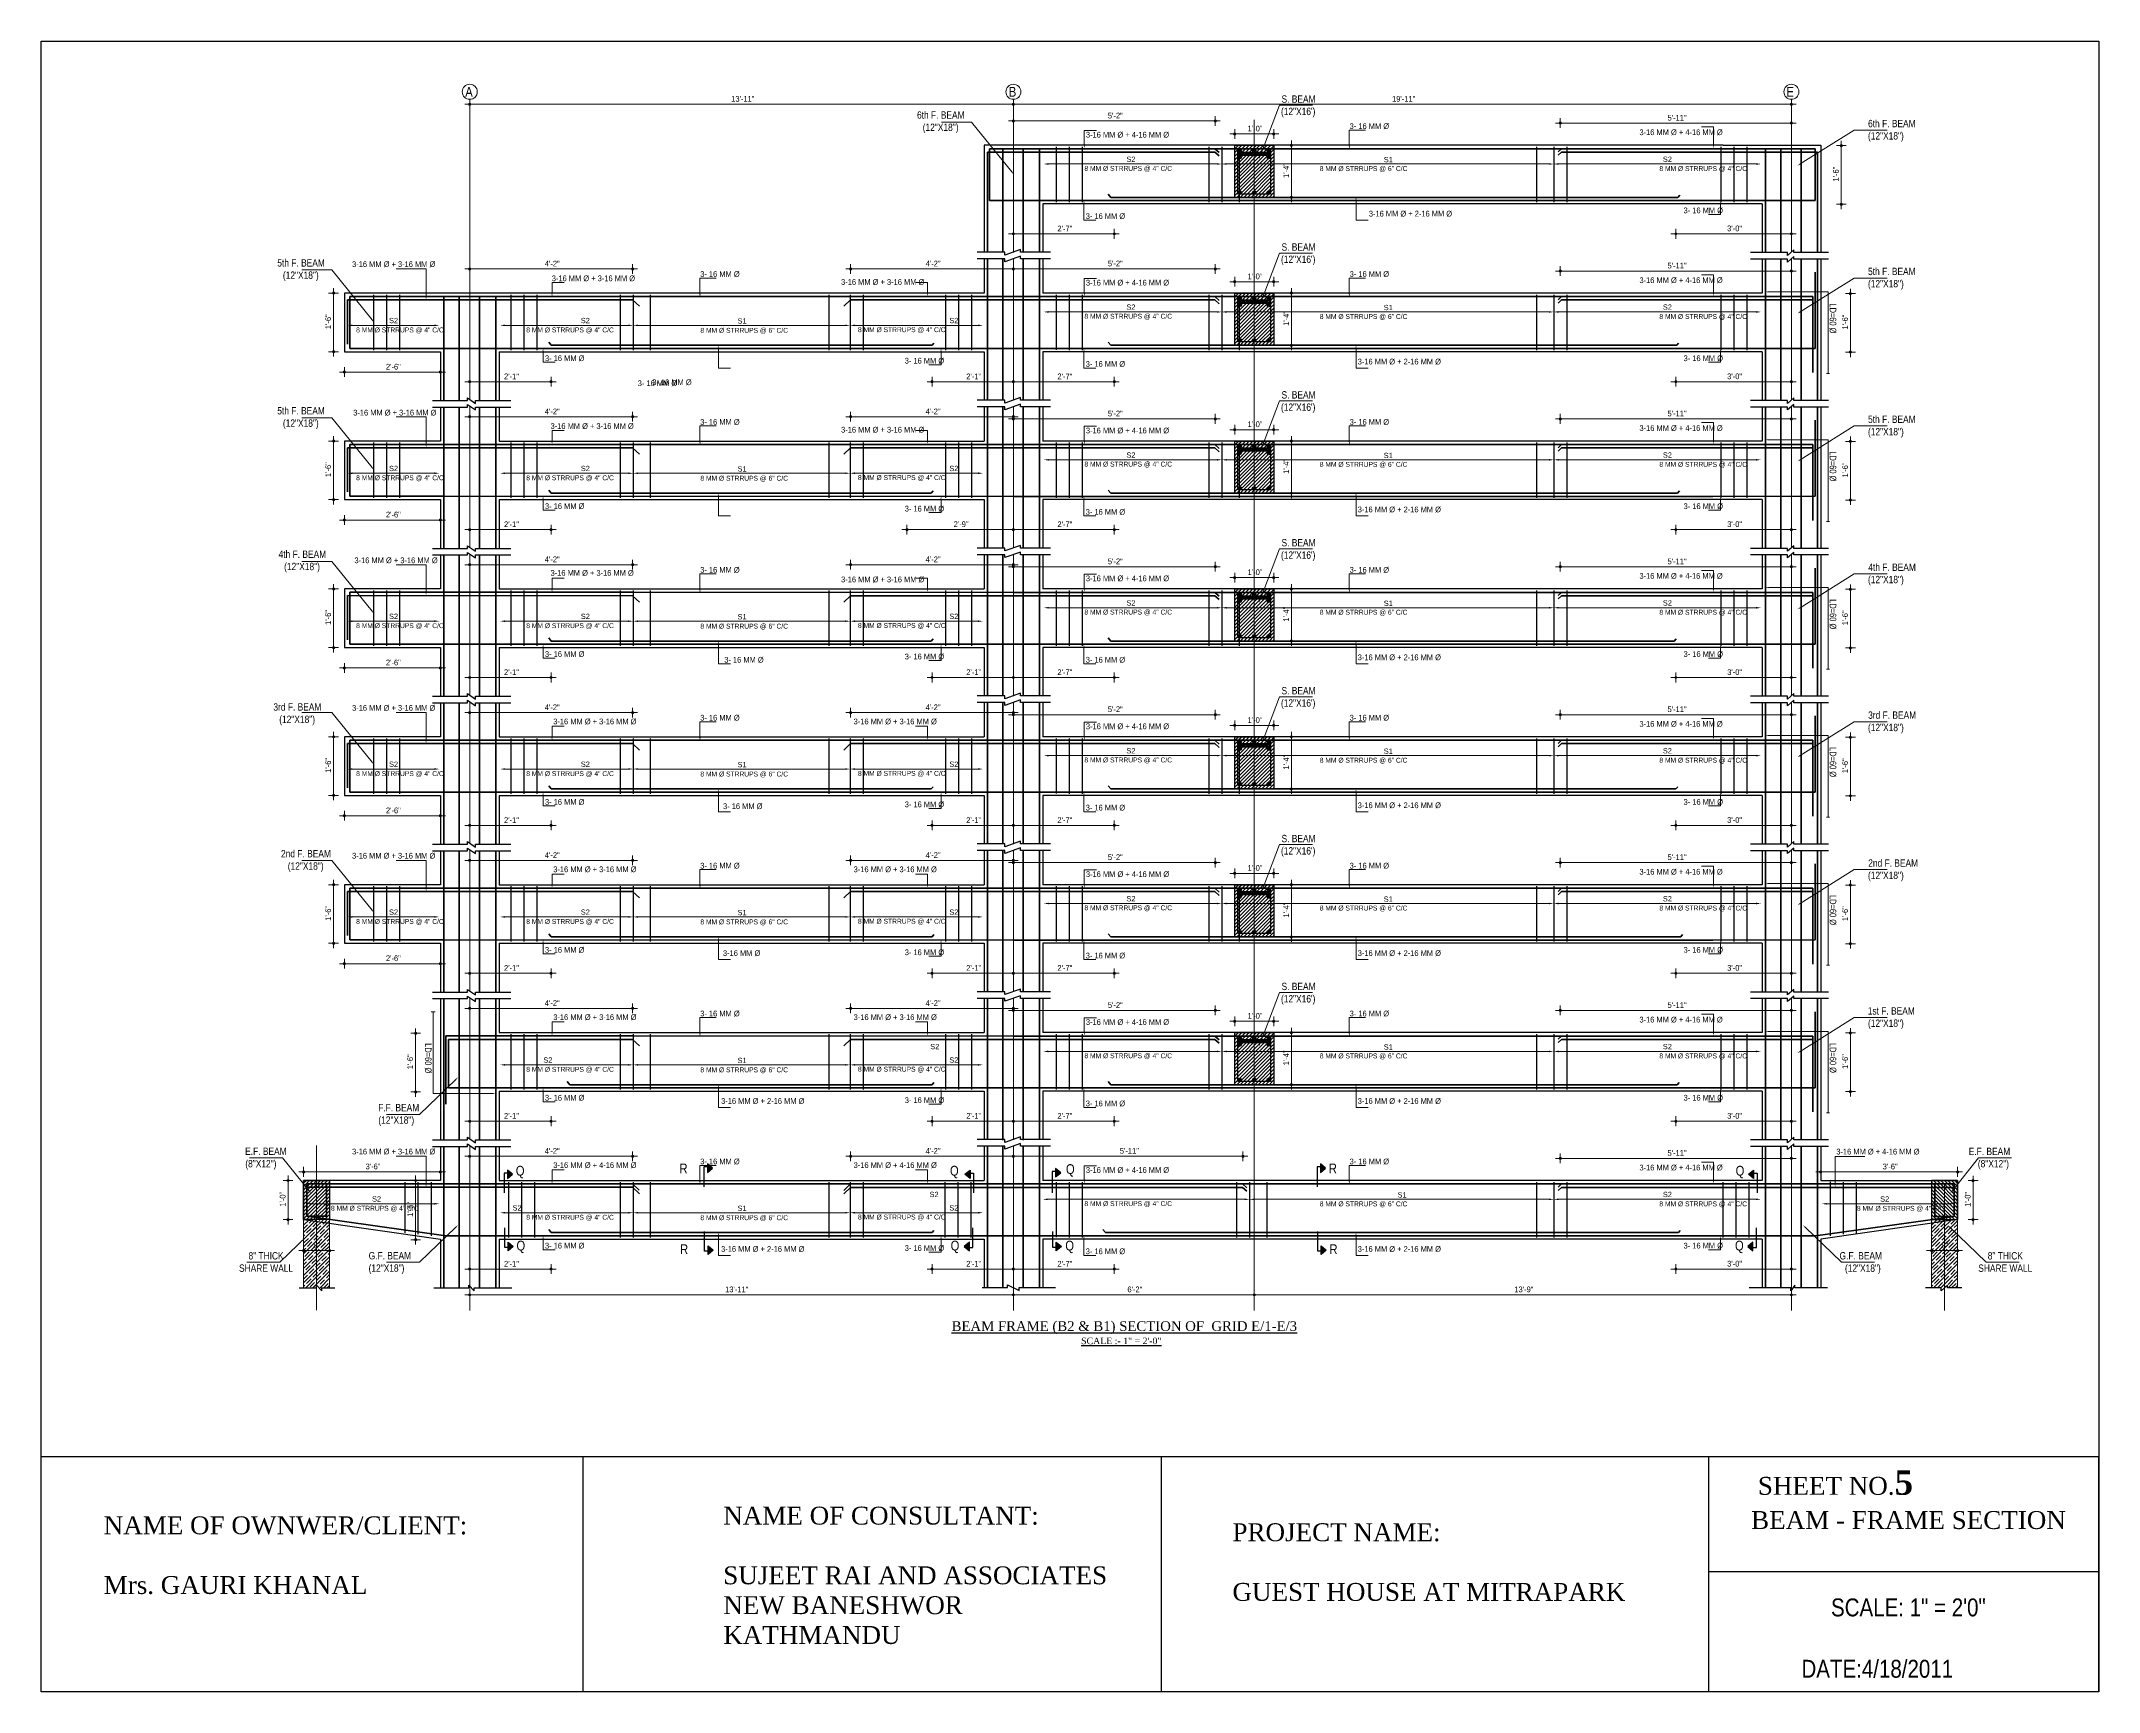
# Model space of a CAD drawing. Header units: inches. Extents: x 57837 to 133168, y 6972 to 27776.
# Drawn here: x 71150 to 73678, y 9792 to 11820 of the extents above; entities that cross this region are included whole.
import ezdxf

# ---------------------------------------------------------------- set-up
doc = ezdxf.new("R2010")
doc.units = ezdxf.units.IN
doc.header["$MEASUREMENT"] = 0
doc.linetypes.add('CENTER', pattern=[2, 1.25, -0.25, 0.25, -0.25])
doc.linetypes.add('CENTER2', pattern=[1.125, 0.75, -0.125, 0.125, -0.125])
for name, color, linetype, lineweight in [('CENTER', 9, 'CENTER', 5), ('DIM', 2, 'Continuous', 13), ('HACTH', 153, 'Continuous', 5), ('ROD', 1, 'Continuous', 40), ('STIRRUPS', 4, 'Continuous', 30)]:
    doc.layers.add(name, color=color, linetype=linetype, lineweight=lineweight)
for name, color, linetype in [('elevation', 3, 'Continuous'), ('text', 255, 'Continuous'), ('walls', 32, 'Continuous')]:
    doc.layers.add(name, color=color, linetype=linetype)
doc.styles.add('Arial', font='arial.ttf', dxfattribs={"height": 6.5})
doc.styles.get("Standard").update_dxf_attribs({"font": 'ARIALN.TTF', "height": 7})
doc.styles.add('style1', font='times.ttf', dxfattribs={"height": 8})

msp = doc.modelspace()

# ---------------------------------------------------------------- hatches: boundary and pattern name
at = {"lineweight": 13}
h = msp.add_hatch(color=256, dxfattribs=at)
edge = h.paths.add_edge_path()
edge.add_arc((71676.3, 11742.7), 1.42, 0, 360)
h = msp.add_hatch(color=256, dxfattribs=at)
edge = h.paths.add_edge_path()
edge.add_arc((72344.3, 11742.7), 1.42, 0, 360)
h = msp.add_hatch(color=256, dxfattribs=at)
edge = h.paths.add_edge_path()
edge.add_arc((72344.3, 11742.7), 1.42, 0, 360)
h = msp.add_hatch(color=256, dxfattribs=at)
edge = h.paths.add_edge_path()
edge.add_arc((73300.3, 11742.7), 1.42, 0, 360)
h = msp.add_hatch(color=256, dxfattribs=at)
edge = h.paths.add_edge_path()
edge.add_arc((72344.3, 11722.1), 1.42, 0, 360)
h = msp.add_hatch(color=256, dxfattribs=at)
edge = h.paths.add_edge_path()
edge.add_arc((72592.3, 11722.1), 1.42, 0, 360)
h = msp.add_hatch(color=256, dxfattribs=at)
edge = h.paths.add_edge_path()
edge.add_arc((72616.3, 11706.2), 1.42, 0, 360)
h = msp.add_hatch(color=256, dxfattribs=at)
edge = h.paths.add_edge_path()
edge.add_arc((72664.3, 11706.2), 1.42, 0, 360)
h = msp.add_hatch(color=256, dxfattribs=at)
edge = h.paths.add_edge_path()
edge.add_arc((73016.3, 11719.5), 1.42, 0, 360)
h = msp.add_hatch(color=256, dxfattribs=at)
edge = h.paths.add_edge_path()
edge.add_arc((73300.3, 11719.5), 1.42, 0, 360)
h = msp.add_hatch(color=256, dxfattribs=at)
edge = h.paths.add_edge_path()
edge.add_arc((72686, 11692.2), 1.42, 0, 360)
h = msp.add_hatch(color=256, dxfattribs=at)
edge = h.paths.add_edge_path()
edge.add_arc((73361.6, 11691.8), 1.42, 0, 360)
h = msp.add_hatch(color=256, dxfattribs=at)
edge = h.paths.add_edge_path()
edge.add_arc((72686, 11628.2), 1.42, 0, 360)
h = msp.add_hatch(color=256, dxfattribs=at)
edge = h.paths.add_edge_path()
edge.add_arc((73361.6, 11619.8), 1.42, 0, 360)
h = msp.add_hatch(color=256, dxfattribs=at)
edge = h.paths.add_edge_path()
edge.add_arc((72344.3, 11583.4), 1.42, 0, 360)
h = msp.add_hatch(color=256, dxfattribs=at)
edge = h.paths.add_edge_path()
edge.add_arc((72468.3, 11583.4), 1.42, 0, 360)
h = msp.add_hatch(color=256, dxfattribs=at)
edge = h.paths.add_edge_path()
edge.add_arc((73158.3, 11583.4), 1.42, 0, 360)
h = msp.add_hatch(color=256, dxfattribs=at)
edge = h.paths.add_edge_path()
edge.add_arc((73300.3, 11583.4), 1.42, 0, 360)
h = msp.add_hatch(color=256, dxfattribs=at)
edge = h.paths.add_edge_path()
edge.add_arc((71676.3, 11540.3), 1.42, 0, 360)
h = msp.add_hatch(color=256, dxfattribs=at)
edge = h.paths.add_edge_path()
edge.add_arc((71876.3, 11540.3), 1.42, 0, 360)
h = msp.add_hatch(color=256, dxfattribs=at)
edge = h.paths.add_edge_path()
edge.add_arc((72144.3, 11540.3), 1.42, 0, 360)
h = msp.add_hatch(color=256, dxfattribs=at)
edge = h.paths.add_edge_path()
edge.add_arc((72344.3, 11540.3), 1.42, 0, 360)
h = msp.add_hatch(color=256, dxfattribs=at)
edge = h.paths.add_edge_path()
edge.add_arc((72344.3, 11540.3), 1.42, 0, 360)
h = msp.add_hatch(color=256, dxfattribs=at)
edge = h.paths.add_edge_path()
edge.add_arc((72592.3, 11540.3), 1.42, 0, 360)
h = msp.add_hatch(color=256, dxfattribs=at)
edge = h.paths.add_edge_path()
edge.add_arc((73016.3, 11537.7), 1.42, 0, 360)
h = msp.add_hatch(color=256, dxfattribs=at)
edge = h.paths.add_edge_path()
edge.add_arc((73300.3, 11537.7), 1.42, 0, 360)
h = msp.add_hatch(color=256, dxfattribs=at)
edge = h.paths.add_edge_path()
edge.add_arc((71508.9, 11510.5), 1.42, 0, 360)
h = msp.add_hatch(color=256, dxfattribs=at)
edge = h.paths.add_edge_path()
edge.add_arc((72616.3, 11524.5), 1.42, 0, 360)
h = msp.add_hatch(color=256, dxfattribs=at)
edge = h.paths.add_edge_path()
edge.add_arc((72664.3, 11524.5), 1.42, 0, 360)
h = msp.add_hatch(color=256, dxfattribs=at)
edge = h.paths.add_edge_path()
edge.add_arc((72686, 11510.5), 1.42, 0, 360)
h = msp.add_hatch(color=256, dxfattribs=at)
edge = h.paths.add_edge_path()
edge.add_arc((73372.9, 11510), 1.42, 0, 360)
h = msp.add_hatch(color=256, dxfattribs=at)
edge = h.paths.add_edge_path()
edge.add_arc((71508.9, 11438.5), 1.42, 0, 360)
h = msp.add_hatch(color=256, dxfattribs=at)
edge = h.paths.add_edge_path()
edge.add_arc((72686, 11446.5), 1.42, 0, 360)
h = msp.add_hatch(color=256, dxfattribs=at)
edge = h.paths.add_edge_path()
edge.add_arc((73372.9, 11438), 1.42, 0, 360)
h = msp.add_hatch(color=256, dxfattribs=at)
edge = h.paths.add_edge_path()
edge.add_arc((71522.2, 11413.5), 1.42, 0, 360)
h = msp.add_hatch(color=256, dxfattribs=at)
edge = h.paths.add_edge_path()
edge.add_arc((71640.3, 11413.5), 1.42, 0, 360)
h = msp.add_hatch(color=256, dxfattribs=at)
edge = h.paths.add_edge_path()
edge.add_arc((71676.3, 11401.7), 1.42, 0, 360)
h = msp.add_hatch(color=256, dxfattribs=at)
edge = h.paths.add_edge_path()
edge.add_arc((71776.3, 11401.7), 1.42, 0, 360)
h = msp.add_hatch(color=256, dxfattribs=at)
edge = h.paths.add_edge_path()
edge.add_arc((72244.3, 11401.7), 1.42, 0, 360)
h = msp.add_hatch(color=256, dxfattribs=at)
edge = h.paths.add_edge_path()
edge.add_arc((72344.3, 11401.7), 1.42, 0, 360)
h = msp.add_hatch(color=256, dxfattribs=at)
edge = h.paths.add_edge_path()
edge.add_arc((72344.3, 11401.7), 1.42, 0, 360)
h = msp.add_hatch(color=256, dxfattribs=at)
edge = h.paths.add_edge_path()
edge.add_arc((72468.3, 11401.7), 1.42, 0, 360)
h = msp.add_hatch(color=256, dxfattribs=at)
edge = h.paths.add_edge_path()
edge.add_arc((73158.3, 11401.7), 1.42, 0, 360)
h = msp.add_hatch(color=256, dxfattribs=at)
edge = h.paths.add_edge_path()
edge.add_arc((73300.3, 11401.7), 1.42, 0, 360)
h = msp.add_hatch(color=256, dxfattribs=at)
edge = h.paths.add_edge_path()
edge.add_arc((71676.3, 11358.6), 1.42, 0, 360)
h = msp.add_hatch(color=256, dxfattribs=at)
edge = h.paths.add_edge_path()
edge.add_arc((71876.3, 11358.6), 1.42, 0, 360)
h = msp.add_hatch(color=256, dxfattribs=at)
edge = h.paths.add_edge_path()
edge.add_arc((72144.3, 11358.6), 1.42, 0, 360)
h = msp.add_hatch(color=256, dxfattribs=at)
edge = h.paths.add_edge_path()
edge.add_arc((72344.3, 11358.6), 1.42, 0, 360)
h = msp.add_hatch(color=256, dxfattribs=at)
edge = h.paths.add_edge_path()
edge.add_arc((72344.3, 11356), 1.42, 0, 360)
h = msp.add_hatch(color=256, dxfattribs=at)
edge = h.paths.add_edge_path()
edge.add_arc((72592.3, 11356), 1.42, 0, 360)
h = msp.add_hatch(color=256, dxfattribs=at)
edge = h.paths.add_edge_path()
edge.add_arc((73016.3, 11356), 1.42, 0, 360)
h = msp.add_hatch(color=256, dxfattribs=at)
edge = h.paths.add_edge_path()
edge.add_arc((73300.3, 11356), 1.42, 0, 360)
h = msp.add_hatch(color=256, dxfattribs=at)
edge = h.paths.add_edge_path()
edge.add_arc((71508.9, 11328.8), 1.42, 0, 360)
h = msp.add_hatch(color=256, dxfattribs=at)
edge = h.paths.add_edge_path()
edge.add_arc((72616.3, 11342.7), 1.42, 0, 360)
h = msp.add_hatch(color=256, dxfattribs=at)
edge = h.paths.add_edge_path()
edge.add_arc((72664.3, 11342.7), 1.42, 0, 360)
h = msp.add_hatch(color=256, dxfattribs=at)
edge = h.paths.add_edge_path()
edge.add_arc((72686, 11328.8), 1.42, 0, 360)
h = msp.add_hatch(color=256, dxfattribs=at)
edge = h.paths.add_edge_path()
edge.add_arc((73372.9, 11328.3), 1.42, 0, 360)
h = msp.add_hatch(color=256, dxfattribs=at)
edge = h.paths.add_edge_path()
edge.add_arc((71508.9, 11256.8), 1.42, 0, 360)
h = msp.add_hatch(color=256, dxfattribs=at)
edge = h.paths.add_edge_path()
edge.add_arc((72686, 11264.7), 1.42, 0, 360)
h = msp.add_hatch(color=256, dxfattribs=at)
edge = h.paths.add_edge_path()
edge.add_arc((73372.9, 11256.3), 1.42, 0, 360)
h = msp.add_hatch(color=256, dxfattribs=at)
edge = h.paths.add_edge_path()
edge.add_arc((71522.2, 11231.7), 1.42, 0, 360)
h = msp.add_hatch(color=256, dxfattribs=at)
edge = h.paths.add_edge_path()
edge.add_arc((71640.3, 11231.7), 1.42, 0, 360)
h = msp.add_hatch(color=256, dxfattribs=at)
edge = h.paths.add_edge_path()
edge.add_arc((71676.3, 11219.9), 1.42, 0, 360)
h = msp.add_hatch(color=256, dxfattribs=at)
edge = h.paths.add_edge_path()
edge.add_arc((71776.3, 11219.9), 1.42, 0, 360)
h = msp.add_hatch(color=256, dxfattribs=at)
edge = h.paths.add_edge_path()
edge.add_arc((72213.4, 11219.9), 1.42, 0, 360)
h = msp.add_hatch(color=256, dxfattribs=at)
edge = h.paths.add_edge_path()
edge.add_arc((72344.3, 11219.9), 1.42, 0, 360)
h = msp.add_hatch(color=256, dxfattribs=at)
edge = h.paths.add_edge_path()
edge.add_arc((72344.3, 11219.9), 1.42, 0, 360)
h = msp.add_hatch(color=256, dxfattribs=at)
edge = h.paths.add_edge_path()
edge.add_arc((72468.3, 11219.9), 1.42, 0, 360)
h = msp.add_hatch(color=256, dxfattribs=at)
edge = h.paths.add_edge_path()
edge.add_arc((73158.3, 11219.9), 1.42, 0, 360)
h = msp.add_hatch(color=256, dxfattribs=at)
edge = h.paths.add_edge_path()
edge.add_arc((73300.3, 11219.9), 1.42, 0, 360)
h = msp.add_hatch(color=256, dxfattribs=at)
edge = h.paths.add_edge_path()
edge.add_arc((71676.3, 11176.8), 1.42, 0, 360)
h = msp.add_hatch(color=256, dxfattribs=at)
edge = h.paths.add_edge_path()
edge.add_arc((71876.3, 11176.8), 1.42, 0, 360)
h = msp.add_hatch(color=256, dxfattribs=at)
edge = h.paths.add_edge_path()
edge.add_arc((72144.3, 11176.8), 1.42, 0, 360)
h = msp.add_hatch(color=256, dxfattribs=at)
edge = h.paths.add_edge_path()
edge.add_arc((72344.3, 11176.8), 1.42, 0, 360)
h = msp.add_hatch(color=256, dxfattribs=at)
edge = h.paths.add_edge_path()
edge.add_arc((72344.3, 11174.3), 1.42, 0, 360)
h = msp.add_hatch(color=256, dxfattribs=at)
edge = h.paths.add_edge_path()
edge.add_arc((72592.3, 11174.3), 1.42, 0, 360)
h = msp.add_hatch(color=256, dxfattribs=at)
edge = h.paths.add_edge_path()
edge.add_arc((72616.3, 11161), 1.42, 0, 360)
h = msp.add_hatch(color=256, dxfattribs=at)
edge = h.paths.add_edge_path()
edge.add_arc((72664.3, 11161), 1.42, 0, 360)
h = msp.add_hatch(color=256, dxfattribs=at)
edge = h.paths.add_edge_path()
edge.add_arc((73016.3, 11174.3), 1.42, 0, 360)
h = msp.add_hatch(color=256, dxfattribs=at)
edge = h.paths.add_edge_path()
edge.add_arc((73300.3, 11174.3), 1.42, 0, 360)
h = msp.add_hatch(color=256, dxfattribs=at)
edge = h.paths.add_edge_path()
edge.add_arc((71508.9, 11147), 1.42, 0, 360)
h = msp.add_hatch(color=256, dxfattribs=at)
edge = h.paths.add_edge_path()
edge.add_arc((72686, 11147), 1.42, 0, 360)
h = msp.add_hatch(color=256, dxfattribs=at)
edge = h.paths.add_edge_path()
edge.add_arc((73372.9, 11146.6), 1.42, 0, 360)
h = msp.add_hatch(color=256, dxfattribs=at)
edge = h.paths.add_edge_path()
edge.add_arc((71508.9, 11075), 1.42, 0, 360)
h = msp.add_hatch(color=256, dxfattribs=at)
edge = h.paths.add_edge_path()
edge.add_arc((72686, 11083), 1.42, 0, 360)
h = msp.add_hatch(color=256, dxfattribs=at)
edge = h.paths.add_edge_path()
edge.add_arc((73372.9, 11074.6), 1.42, 0, 360)
h = msp.add_hatch(color=256, dxfattribs=at)
edge = h.paths.add_edge_path()
edge.add_arc((71522.2, 11050), 1.42, 0, 360)
h = msp.add_hatch(color=256, dxfattribs=at)
edge = h.paths.add_edge_path()
edge.add_arc((71640.3, 11050), 1.42, 0, 360)
h = msp.add_hatch(color=256, dxfattribs=at)
edge = h.paths.add_edge_path()
edge.add_arc((71676.3, 11038.2), 1.42, 0, 360)
h = msp.add_hatch(color=256, dxfattribs=at)
edge = h.paths.add_edge_path()
edge.add_arc((71776.3, 11038.2), 1.42, 0, 360)
h = msp.add_hatch(color=256, dxfattribs=at)
edge = h.paths.add_edge_path()
edge.add_arc((72244.3, 11038.2), 1.42, 0, 360)
h = msp.add_hatch(color=256, dxfattribs=at)
edge = h.paths.add_edge_path()
edge.add_arc((72344.3, 11038.2), 1.42, 0, 360)
h = msp.add_hatch(color=256, dxfattribs=at)
edge = h.paths.add_edge_path()
edge.add_arc((72344.3, 11038.2), 1.42, 0, 360)
h = msp.add_hatch(color=256, dxfattribs=at)
edge = h.paths.add_edge_path()
edge.add_arc((72468.3, 11038.2), 1.42, 0, 360)
h = msp.add_hatch(color=256, dxfattribs=at)
edge = h.paths.add_edge_path()
edge.add_arc((73158.3, 11038.2), 1.42, 0, 360)
h = msp.add_hatch(color=256, dxfattribs=at)
edge = h.paths.add_edge_path()
edge.add_arc((73300.3, 11038.2), 1.42, 0, 360)
h = msp.add_hatch(color=256, dxfattribs=at)
edge = h.paths.add_edge_path()
edge.add_arc((71676.3, 10995.1), 1.42, 0, 360)
h = msp.add_hatch(color=256, dxfattribs=at)
edge = h.paths.add_edge_path()
edge.add_arc((71876.3, 10995.1), 1.42, 0, 360)
h = msp.add_hatch(color=256, dxfattribs=at)
edge = h.paths.add_edge_path()
edge.add_arc((72144.3, 10995.1), 1.42, 0, 360)
h = msp.add_hatch(color=256, dxfattribs=at)
edge = h.paths.add_edge_path()
edge.add_arc((72344.3, 10995.1), 1.42, 0, 360)
h = msp.add_hatch(color=256, dxfattribs=at)
edge = h.paths.add_edge_path()
edge.add_arc((72344.3, 10992.5), 1.42, 0, 360)
h = msp.add_hatch(color=256, dxfattribs=at)
edge = h.paths.add_edge_path()
edge.add_arc((72592.3, 10992.5), 1.42, 0, 360)
h = msp.add_hatch(color=256, dxfattribs=at)
edge = h.paths.add_edge_path()
edge.add_arc((72616.3, 10979.3), 1.42, 0, 360)
h = msp.add_hatch(color=256, dxfattribs=at)
edge = h.paths.add_edge_path()
edge.add_arc((72664.3, 10979.3), 1.42, 0, 360)
h = msp.add_hatch(color=256, dxfattribs=at)
edge = h.paths.add_edge_path()
edge.add_arc((73016.3, 10992.5), 1.42, 0, 360)
h = msp.add_hatch(color=256, dxfattribs=at)
edge = h.paths.add_edge_path()
edge.add_arc((73300.3, 10992.5), 1.42, 0, 360)
h = msp.add_hatch(color=256, dxfattribs=at)
edge = h.paths.add_edge_path()
edge.add_arc((71508.9, 10965.3), 1.42, 0, 360)
h = msp.add_hatch(color=256, dxfattribs=at)
edge = h.paths.add_edge_path()
edge.add_arc((72686, 10965.3), 1.42, 0, 360)
h = msp.add_hatch(color=256, dxfattribs=at)
edge = h.paths.add_edge_path()
edge.add_arc((73372.9, 10964.8), 1.42, 0, 360)
h = msp.add_hatch(color=256, dxfattribs=at)
edge = h.paths.add_edge_path()
edge.add_arc((72686, 10901.3), 1.42, 0, 360)
h = msp.add_hatch(color=256, dxfattribs=at)
edge = h.paths.add_edge_path()
edge.add_arc((71508.9, 10893.3), 1.42, 0, 360)
h = msp.add_hatch(color=256, dxfattribs=at)
edge = h.paths.add_edge_path()
edge.add_arc((73372.9, 10892.8), 1.42, 0, 360)
h = msp.add_hatch(color=256, dxfattribs=at)
edge = h.paths.add_edge_path()
edge.add_arc((71522.2, 10868.3), 1.42, 0, 360)
h = msp.add_hatch(color=256, dxfattribs=at)
edge = h.paths.add_edge_path()
edge.add_arc((71640.3, 10868.3), 1.42, 0, 360)
h = msp.add_hatch(color=256, dxfattribs=at)
edge = h.paths.add_edge_path()
edge.add_arc((71676.3, 10856.5), 1.42, 0, 360)
h = msp.add_hatch(color=256, dxfattribs=at)
edge = h.paths.add_edge_path()
edge.add_arc((71776.3, 10856.5), 1.42, 0, 360)
h = msp.add_hatch(color=256, dxfattribs=at)
edge = h.paths.add_edge_path()
edge.add_arc((72244.3, 10856.5), 1.42, 0, 360)
h = msp.add_hatch(color=256, dxfattribs=at)
edge = h.paths.add_edge_path()
edge.add_arc((72344.3, 10856.5), 1.42, 0, 360)
h = msp.add_hatch(color=256, dxfattribs=at)
edge = h.paths.add_edge_path()
edge.add_arc((72344.3, 10856.5), 1.42, 0, 360)
h = msp.add_hatch(color=256, dxfattribs=at)
edge = h.paths.add_edge_path()
edge.add_arc((72468.3, 10856.5), 1.42, 0, 360)
h = msp.add_hatch(color=256, dxfattribs=at)
edge = h.paths.add_edge_path()
edge.add_arc((73158.3, 10856.5), 1.42, 0, 360)
h = msp.add_hatch(color=256, dxfattribs=at)
edge = h.paths.add_edge_path()
edge.add_arc((73300.3, 10856.5), 1.42, 0, 360)
h = msp.add_hatch(color=256, dxfattribs=at)
edge = h.paths.add_edge_path()
edge.add_arc((71676.3, 10813.4), 1.42, 0, 360)
h = msp.add_hatch(color=256, dxfattribs=at)
edge = h.paths.add_edge_path()
edge.add_arc((71876.3, 10813.4), 1.42, 0, 360)
h = msp.add_hatch(color=256, dxfattribs=at)
edge = h.paths.add_edge_path()
edge.add_arc((72144.3, 10813.4), 1.42, 0, 360)
h = msp.add_hatch(color=256, dxfattribs=at)
edge = h.paths.add_edge_path()
edge.add_arc((72344.3, 10813.4), 1.42, 0, 360)
h = msp.add_hatch(color=256, dxfattribs=at)
edge = h.paths.add_edge_path()
edge.add_arc((72344.3, 10810.8), 1.42, 0, 360)
h = msp.add_hatch(color=256, dxfattribs=at)
edge = h.paths.add_edge_path()
edge.add_arc((72592.3, 10810.8), 1.42, 0, 360)
h = msp.add_hatch(color=256, dxfattribs=at)
edge = h.paths.add_edge_path()
edge.add_arc((72616.3, 10797.5), 1.42, 0, 360)
h = msp.add_hatch(color=256, dxfattribs=at)
edge = h.paths.add_edge_path()
edge.add_arc((72664.3, 10797.5), 1.42, 0, 360)
h = msp.add_hatch(color=256, dxfattribs=at)
edge = h.paths.add_edge_path()
edge.add_arc((73016.3, 10810.8), 1.42, 0, 360)
h = msp.add_hatch(color=256, dxfattribs=at)
edge = h.paths.add_edge_path()
edge.add_arc((73300.3, 10810.8), 1.42, 0, 360)
h = msp.add_hatch(color=256, dxfattribs=at)
edge = h.paths.add_edge_path()
edge.add_arc((71508.9, 10783.6), 1.42, 0, 360)
h = msp.add_hatch(color=256, dxfattribs=at)
edge = h.paths.add_edge_path()
edge.add_arc((72686, 10783.6), 1.42, 0, 360)
h = msp.add_hatch(color=256, dxfattribs=at)
edge = h.paths.add_edge_path()
edge.add_arc((73372.9, 10783.1), 1.42, 0, 360)
h = msp.add_hatch(color=256, dxfattribs=at)
edge = h.paths.add_edge_path()
edge.add_arc((72686, 10719.5), 1.42, 0, 360)
h = msp.add_hatch(color=256, dxfattribs=at)
edge = h.paths.add_edge_path()
edge.add_arc((71508.9, 10711.6), 1.42, 0, 360)
h = msp.add_hatch(color=256, dxfattribs=at)
edge = h.paths.add_edge_path()
edge.add_arc((73372.9, 10711.1), 1.42, 0, 360)
h = msp.add_hatch(color=256, dxfattribs=at)
edge = h.paths.add_edge_path()
edge.add_arc((71522.2, 10686.5), 1.42, 0, 360)
h = msp.add_hatch(color=256, dxfattribs=at)
edge = h.paths.add_edge_path()
edge.add_arc((71640.3, 10686.5), 1.42, 0, 360)
h = msp.add_hatch(color=256, dxfattribs=at)
edge = h.paths.add_edge_path()
edge.add_arc((71676.3, 10674.7), 1.42, 0, 360)
h = msp.add_hatch(color=256, dxfattribs=at)
edge = h.paths.add_edge_path()
edge.add_arc((71776.3, 10674.7), 1.42, 0, 360)
h = msp.add_hatch(color=256, dxfattribs=at)
edge = h.paths.add_edge_path()
edge.add_arc((72244.3, 10674.7), 1.42, 0, 360)
h = msp.add_hatch(color=256, dxfattribs=at)
edge = h.paths.add_edge_path()
edge.add_arc((72344.3, 10674.7), 1.42, 0, 360)
h = msp.add_hatch(color=256, dxfattribs=at)
edge = h.paths.add_edge_path()
edge.add_arc((72344.3, 10674.7), 1.42, 0, 360)
h = msp.add_hatch(color=256, dxfattribs=at)
edge = h.paths.add_edge_path()
edge.add_arc((72468.3, 10674.7), 1.42, 0, 360)
h = msp.add_hatch(color=256, dxfattribs=at)
edge = h.paths.add_edge_path()
edge.add_arc((73158.3, 10674.7), 1.42, 0, 360)
h = msp.add_hatch(color=256, dxfattribs=at)
edge = h.paths.add_edge_path()
edge.add_arc((73300.3, 10674.7), 1.42, 0, 360)
h = msp.add_hatch(color=256, dxfattribs=at)
edge = h.paths.add_edge_path()
edge.add_arc((71676.3, 10631.6), 1.42, 0, 360)
h = msp.add_hatch(color=256, dxfattribs=at)
edge = h.paths.add_edge_path()
edge.add_arc((71876.3, 10631.6), 1.42, 0, 360)
h = msp.add_hatch(color=256, dxfattribs=at)
edge = h.paths.add_edge_path()
edge.add_arc((72144.3, 10631.6), 1.42, 0, 360)
h = msp.add_hatch(color=256, dxfattribs=at)
edge = h.paths.add_edge_path()
edge.add_arc((72344.3, 10631.6), 1.42, 0, 360)
h = msp.add_hatch(color=256, dxfattribs=at)
edge = h.paths.add_edge_path()
edge.add_arc((72344.3, 10629.1), 1.42, 0, 360)
h = msp.add_hatch(color=256, dxfattribs=at)
edge = h.paths.add_edge_path()
edge.add_arc((72592.3, 10629.1), 1.42, 0, 360)
h = msp.add_hatch(color=256, dxfattribs=at)
edge = h.paths.add_edge_path()
edge.add_arc((73016.3, 10629.1), 1.42, 0, 360)
h = msp.add_hatch(color=256, dxfattribs=at)
edge = h.paths.add_edge_path()
edge.add_arc((73300.3, 10629.1), 1.42, 0, 360)
h = msp.add_hatch(color=256, dxfattribs=at)
edge = h.paths.add_edge_path()
edge.add_arc((71609.7, 10601), 1.42, 0, 360)
h = msp.add_hatch(color=256, dxfattribs=at)
edge = h.paths.add_edge_path()
edge.add_arc((72616.3, 10615.8), 1.42, 0, 360)
h = msp.add_hatch(color=256, dxfattribs=at)
edge = h.paths.add_edge_path()
edge.add_arc((72664.3, 10615.8), 1.42, 0, 360)
h = msp.add_hatch(color=256, dxfattribs=at)
edge = h.paths.add_edge_path()
edge.add_arc((72686, 10601.8), 1.42, 0, 360)
h = msp.add_hatch(color=256, dxfattribs=at)
edge = h.paths.add_edge_path()
edge.add_arc((73372.9, 10601.4), 1.42, 0, 360)
h = msp.add_hatch(color=256, dxfattribs=at)
edge = h.paths.add_edge_path()
edge.add_arc((71609.7, 10529), 1.42, 0, 360)
h = msp.add_hatch(color=256, dxfattribs=at)
edge = h.paths.add_edge_path()
edge.add_arc((72686, 10537.8), 1.42, 0, 360)
h = msp.add_hatch(color=256, dxfattribs=at)
edge = h.paths.add_edge_path()
edge.add_arc((73372.9, 10529.4), 1.42, 0, 360)
h = msp.add_hatch(color=256, dxfattribs=at)
edge = h.paths.add_edge_path()
edge.add_arc((71676.3, 10493), 1.42, 0, 360)
h = msp.add_hatch(color=256, dxfattribs=at)
edge = h.paths.add_edge_path()
edge.add_arc((71776.3, 10493), 1.42, 0, 360)
h = msp.add_hatch(color=256, dxfattribs=at)
edge = h.paths.add_edge_path()
edge.add_arc((72244.3, 10493), 1.42, 0, 360)
h = msp.add_hatch(color=256, dxfattribs=at)
edge = h.paths.add_edge_path()
edge.add_arc((72344.3, 10493), 1.42, 0, 360)
h = msp.add_hatch(color=256, dxfattribs=at)
edge = h.paths.add_edge_path()
edge.add_arc((72344.3, 10493), 1.42, 0, 360)
h = msp.add_hatch(color=256, dxfattribs=at)
edge = h.paths.add_edge_path()
edge.add_arc((72468.3, 10493), 1.42, 0, 360)
h = msp.add_hatch(color=256, dxfattribs=at)
edge = h.paths.add_edge_path()
edge.add_arc((73158.3, 10493), 1.42, 0, 360)
h = msp.add_hatch(color=256, dxfattribs=at)
edge = h.paths.add_edge_path()
edge.add_arc((73300.3, 10493), 1.42, 0, 360)
h = msp.add_hatch(color=256, dxfattribs=at)
edge = h.paths.add_edge_path()
edge.add_arc((71676.3, 10449.9), 1.42, 0, 360)
h = msp.add_hatch(color=256, dxfattribs=at)
edge = h.paths.add_edge_path()
edge.add_arc((71876.3, 10449.9), 1.42, 0, 360)
h = msp.add_hatch(color=256, dxfattribs=at)
edge = h.paths.add_edge_path()
edge.add_arc((72144.3, 10449.9), 1.42, 0, 360)
h = msp.add_hatch(color=256, dxfattribs=at)
edge = h.paths.add_edge_path()
edge.add_arc((72344.3, 10449.9), 1.42, 0, 360)
h = msp.add_hatch(color=256, dxfattribs=at)
edge = h.paths.add_edge_path()
edge.add_arc((72344.3, 10449.9), 1.42, 0, 360)
h = msp.add_hatch(color=256, dxfattribs=at)
edge = h.paths.add_edge_path()
edge.add_arc((72626.3, 10449.9), 1.42, 0, 360)
h = msp.add_hatch(color=256, dxfattribs=at)
edge = h.paths.add_edge_path()
edge.add_arc((73016.3, 10447.3), 1.42, 0, 360)
h = msp.add_hatch(color=256, dxfattribs=at)
edge = h.paths.add_edge_path()
edge.add_arc((73300.3, 10447.3), 1.42, 0, 360)
h = msp.add_hatch(color=256, dxfattribs=at)
edge = h.paths.add_edge_path()
edge.add_arc((71453, 10420.1), 1.42, 0, 360)
h = msp.add_hatch(color=256, dxfattribs=at)
edge = h.paths.add_edge_path()
edge.add_arc((71472.1, 10430.7), 1.42, 0, 360)
h = msp.add_hatch(color=256, dxfattribs=at)
edge = h.paths.add_edge_path()
edge.add_arc((71609.7, 10420.1), 1.42, 0, 360)
h = msp.add_hatch(color=256, dxfattribs=at)
edge = h.paths.add_edge_path()
edge.add_arc((71640.3, 10430.7), 1.42, 0, 360)
h = msp.add_hatch(color=256, dxfattribs=at)
edge = h.paths.add_edge_path()
edge.add_arc((73336.3, 10430.7), 1.42, 0, 360)
h = msp.add_hatch(color=256, dxfattribs=at)
edge = h.paths.add_edge_path()
edge.add_arc((73504.5, 10430.7), 1.42, 0, 360)
h = msp.add_hatch(color=256, dxfattribs=at)
edge = h.paths.add_edge_path()
edge.add_arc((73523.6, 10420), 1.42, 0, 360)
h = msp.add_hatch(color=256, dxfattribs=at)
edge = h.paths.add_edge_path()
edge.add_arc((71453, 10372.1), 1.42, 0, 360)
h = msp.add_hatch(color=256, dxfattribs=at)
edge = h.paths.add_edge_path()
edge.add_arc((73523.6, 10372), 1.42, 0, 360)
h = msp.add_hatch(color=256, dxfattribs=at)
edge = h.paths.add_edge_path()
edge.add_arc((71609.7, 10347.3), 1.42, 0, 360)
h = msp.add_hatch(color=256, dxfattribs=at)
edge = h.paths.add_edge_path()
edge.add_arc((71472.1, 10334), 1.42, 0, 360)
h = msp.add_hatch(color=256, dxfattribs=at)
edge = h.paths.add_edge_path()
edge.add_arc((71504.1, 10334), 1.42, 0, 360)
h = msp.add_hatch(color=256, dxfattribs=at)
edge = h.paths.add_edge_path()
edge.add_arc((73472.5, 10333.9), 1.42, 0, 360)
h = msp.add_hatch(color=256, dxfattribs=at)
edge = h.paths.add_edge_path()
edge.add_arc((73504.5, 10333.9), 1.42, 0, 360)
h = msp.add_hatch(color=256, dxfattribs=at)
edge = h.paths.add_edge_path()
edge.add_arc((71676.3, 10311.3), 1.42, 0, 360)
h = msp.add_hatch(color=256, dxfattribs=at)
edge = h.paths.add_edge_path()
edge.add_arc((71776.3, 10311.3), 1.42, 0, 360)
h = msp.add_hatch(color=256, dxfattribs=at)
edge = h.paths.add_edge_path()
edge.add_arc((72244.3, 10311.3), 1.42, 0, 360)
h = msp.add_hatch(color=256, dxfattribs=at)
edge = h.paths.add_edge_path()
edge.add_arc((72344.3, 10311.3), 1.42, 0, 360)
h = msp.add_hatch(color=256, dxfattribs=at)
edge = h.paths.add_edge_path()
edge.add_arc((72344.3, 10311.3), 1.42, 0, 360)
h = msp.add_hatch(color=256, dxfattribs=at)
edge = h.paths.add_edge_path()
edge.add_arc((72468.3, 10311.3), 1.42, 0, 360)
h = msp.add_hatch(color=256, dxfattribs=at)
edge = h.paths.add_edge_path()
edge.add_arc((73158.3, 10311.3), 1.42, 0, 360)
h = msp.add_hatch(color=256, dxfattribs=at)
edge = h.paths.add_edge_path()
edge.add_arc((73300.3, 10311.3), 1.42, 0, 360)
h = msp.add_hatch(color=256, dxfattribs=at)
edge = h.paths.add_edge_path()
edge.add_arc((71676.3, 10279.6), 1.42, 0, 360)
h = msp.add_hatch(color=256, dxfattribs=at)
edge = h.paths.add_edge_path()
edge.add_arc((72344.3, 10279.6), 1.42, 0, 360)
h = msp.add_hatch(color=256, dxfattribs=at)
edge = h.paths.add_edge_path()
edge.add_arc((72344.3, 10279.6), 1.42, 0, 360)
h = msp.add_hatch(color=256, dxfattribs=at)
edge = h.paths.add_edge_path()
edge.add_arc((72640.3, 10279.6), 1.42, 0, 360)
h = msp.add_hatch(color=256, dxfattribs=at)
edge = h.paths.add_edge_path()
edge.add_arc((72640.3, 10279.6), 1.42, 0, 360)
h = msp.add_hatch(color=256, dxfattribs=at)
edge = h.paths.add_edge_path()
edge.add_arc((73300.3, 10279.6), 1.42, 0, 360)
at = {"layer": 'HACTH'}
h = msp.add_hatch(color=1, dxfattribs=at)
edge = h.paths.add_edge_path()
edge.add_arc((72622.4, 11685.9), 2.08, 0, 360)
h = msp.add_hatch(color=1, dxfattribs=at)
edge = h.paths.add_edge_path()
edge.add_arc((72640.3, 11685.9), 2.08, 0, 360)
h = msp.add_hatch(color=1, dxfattribs=at)
edge = h.paths.add_edge_path()
edge.add_arc((72658.2, 11685.9), 2.08, 0, 360)
h = msp.add_hatch(color=1, dxfattribs=at)
edge = h.paths.add_edge_path()
edge.add_arc((72622.4, 11677.6), 2.08, 0, 360)
h = msp.add_hatch(color=1, dxfattribs=at)
edge = h.paths.add_edge_path()
edge.add_arc((72658.2, 11677.6), 2.08, 0, 360)
h = msp.add_hatch(color=1, dxfattribs=at)
edge = h.paths.add_edge_path()
edge.add_arc((72622.4, 11634.3), 2.08, 0, 360)
h = msp.add_hatch(color=1, dxfattribs=at)
edge = h.paths.add_edge_path()
edge.add_arc((72640.3, 11634.3), 2.08, 0, 360)
h = msp.add_hatch(color=1, dxfattribs=at)
edge = h.paths.add_edge_path()
edge.add_arc((72658.2, 11634.3), 2.08, 0, 360)
h = msp.add_hatch(color=1, dxfattribs=at)
edge = h.paths.add_edge_path()
edge.add_arc((72622.4, 11504.2), 2.08, 0, 360)
h = msp.add_hatch(color=1, dxfattribs=at)
edge = h.paths.add_edge_path()
edge.add_arc((72640.3, 11504.2), 2.08, 0, 360)
h = msp.add_hatch(color=1, dxfattribs=at)
edge = h.paths.add_edge_path()
edge.add_arc((72658.2, 11504.2), 2.08, 0, 360)
h = msp.add_hatch(color=1, dxfattribs=at)
edge = h.paths.add_edge_path()
edge.add_arc((72622.4, 11495.8), 2.08, 0, 360)
h = msp.add_hatch(color=1, dxfattribs=at)
edge = h.paths.add_edge_path()
edge.add_arc((72658.2, 11495.8), 2.08, 0, 360)
h = msp.add_hatch(color=1, dxfattribs=at)
edge = h.paths.add_edge_path()
edge.add_arc((72622.4, 11452.6), 2.08, 0, 360)
h = msp.add_hatch(color=1, dxfattribs=at)
edge = h.paths.add_edge_path()
edge.add_arc((72640.3, 11452.6), 2.08, 0, 360)
h = msp.add_hatch(color=1, dxfattribs=at)
edge = h.paths.add_edge_path()
edge.add_arc((72658.2, 11452.6), 2.08, 0, 360)
h = msp.add_hatch(color=1, dxfattribs=at)
edge = h.paths.add_edge_path()
edge.add_arc((72622.4, 11322.5), 2.08, 0, 360)
h = msp.add_hatch(color=1, dxfattribs=at)
edge = h.paths.add_edge_path()
edge.add_arc((72622.4, 11314.1), 2.08, 0, 360)
h = msp.add_hatch(color=1, dxfattribs=at)
edge = h.paths.add_edge_path()
edge.add_arc((72640.3, 11322.5), 2.08, 0, 360)
h = msp.add_hatch(color=1, dxfattribs=at)
edge = h.paths.add_edge_path()
edge.add_arc((72658.2, 11322.5), 2.08, 0, 360)
h = msp.add_hatch(color=1, dxfattribs=at)
edge = h.paths.add_edge_path()
edge.add_arc((72658.2, 11314.1), 2.08, 0, 360)
h = msp.add_hatch(color=1, dxfattribs=at)
edge = h.paths.add_edge_path()
edge.add_arc((72622.4, 11270.8), 2.08, 0, 360)
h = msp.add_hatch(color=1, dxfattribs=at)
edge = h.paths.add_edge_path()
edge.add_arc((72640.3, 11270.8), 2.08, 0, 360)
h = msp.add_hatch(color=1, dxfattribs=at)
edge = h.paths.add_edge_path()
edge.add_arc((72658.2, 11270.8), 2.08, 0, 360)
h = msp.add_hatch(color=1, dxfattribs=at)
edge = h.paths.add_edge_path()
edge.add_arc((72622.4, 11140.7), 2.08, 0, 360)
h = msp.add_hatch(color=1, dxfattribs=at)
edge = h.paths.add_edge_path()
edge.add_arc((72622.4, 11132.4), 2.08, 0, 360)
h = msp.add_hatch(color=1, dxfattribs=at)
edge = h.paths.add_edge_path()
edge.add_arc((72640.3, 11140.7), 2.08, 0, 360)
h = msp.add_hatch(color=1, dxfattribs=at)
edge = h.paths.add_edge_path()
edge.add_arc((72658.2, 11140.7), 2.08, 0, 360)
h = msp.add_hatch(color=1, dxfattribs=at)
edge = h.paths.add_edge_path()
edge.add_arc((72658.2, 11132.4), 2.08, 0, 360)
h = msp.add_hatch(color=1, dxfattribs=at)
edge = h.paths.add_edge_path()
edge.add_arc((72622.4, 11089.1), 2.08, 0, 360)
h = msp.add_hatch(color=1, dxfattribs=at)
edge = h.paths.add_edge_path()
edge.add_arc((72640.3, 11089.1), 2.08, 0, 360)
h = msp.add_hatch(color=1, dxfattribs=at)
edge = h.paths.add_edge_path()
edge.add_arc((72658.2, 11089.1), 2.08, 0, 360)
h = msp.add_hatch(color=1, dxfattribs=at)
edge = h.paths.add_edge_path()
edge.add_arc((72622.4, 10959), 2.08, 0, 360)
h = msp.add_hatch(color=1, dxfattribs=at)
edge = h.paths.add_edge_path()
edge.add_arc((72622.4, 10950.6), 2.08, 0, 360)
h = msp.add_hatch(color=1, dxfattribs=at)
edge = h.paths.add_edge_path()
edge.add_arc((72640.3, 10959), 2.08, 0, 360)
h = msp.add_hatch(color=1, dxfattribs=at)
edge = h.paths.add_edge_path()
edge.add_arc((72658.2, 10959), 2.08, 0, 360)
h = msp.add_hatch(color=1, dxfattribs=at)
edge = h.paths.add_edge_path()
edge.add_arc((72658.2, 10950.6), 2.08, 0, 360)
h = msp.add_hatch(color=1, dxfattribs=at)
edge = h.paths.add_edge_path()
edge.add_arc((72622.4, 10907.4), 2.08, 0, 360)
h = msp.add_hatch(color=1, dxfattribs=at)
edge = h.paths.add_edge_path()
edge.add_arc((72640.3, 10907.4), 2.08, 0, 360)
h = msp.add_hatch(color=1, dxfattribs=at)
edge = h.paths.add_edge_path()
edge.add_arc((72658.2, 10907.4), 2.08, 0, 360)
h = msp.add_hatch(color=1, dxfattribs=at)
edge = h.paths.add_edge_path()
edge.add_arc((72622.4, 10777.3), 2.08, 0, 360)
h = msp.add_hatch(color=1, dxfattribs=at)
edge = h.paths.add_edge_path()
edge.add_arc((72640.3, 10777.3), 2.08, 0, 360)
h = msp.add_hatch(color=1, dxfattribs=at)
edge = h.paths.add_edge_path()
edge.add_arc((72658.2, 10777.3), 2.08, 0, 360)
h = msp.add_hatch(color=1, dxfattribs=at)
edge = h.paths.add_edge_path()
edge.add_arc((72622.4, 10768.9), 2.08, 0, 360)
h = msp.add_hatch(color=1, dxfattribs=at)
edge = h.paths.add_edge_path()
edge.add_arc((72658.2, 10768.9), 2.08, 0, 360)
h = msp.add_hatch(color=1, dxfattribs=at)
edge = h.paths.add_edge_path()
edge.add_arc((72622.4, 10725.6), 2.08, 0, 360)
h = msp.add_hatch(color=1, dxfattribs=at)
edge = h.paths.add_edge_path()
edge.add_arc((72640.3, 10725.6), 2.08, 0, 360)
h = msp.add_hatch(color=1, dxfattribs=at)
edge = h.paths.add_edge_path()
edge.add_arc((72658.2, 10725.6), 2.08, 0, 360)
h = msp.add_hatch(color=1, dxfattribs=at)
edge = h.paths.add_edge_path()
edge.add_arc((72622.4, 10595.5), 2.08, 0, 360)
h = msp.add_hatch(color=1, dxfattribs=at)
edge = h.paths.add_edge_path()
edge.add_arc((72640.3, 10595.5), 2.08, 0, 360)
h = msp.add_hatch(color=1, dxfattribs=at)
edge = h.paths.add_edge_path()
edge.add_arc((72658.2, 10595.5), 2.08, 0, 360)
h = msp.add_hatch(color=1, dxfattribs=at)
edge = h.paths.add_edge_path()
edge.add_arc((72622.4, 10587.2), 2.08, 0, 360)
h = msp.add_hatch(color=1, dxfattribs=at)
edge = h.paths.add_edge_path()
edge.add_arc((72658.2, 10587.2), 2.08, 0, 360)
h = msp.add_hatch(color=1, dxfattribs=at)
edge = h.paths.add_edge_path()
edge.add_arc((72622.4, 10543.9), 2.08, 0, 360)
h = msp.add_hatch(color=1, dxfattribs=at)
edge = h.paths.add_edge_path()
edge.add_arc((72640.3, 10543.9), 2.08, 0, 360)
h = msp.add_hatch(color=1, dxfattribs=at)
edge = h.paths.add_edge_path()
edge.add_arc((72658.2, 10543.9), 2.08, 0, 360)
at = {"layer": 'text'}
for points in [[(71729, 10427.7), (71722.7, 10432.9), (71722.7, 10422.5)], [(71974.6, 10435.3), (71968.3, 10440.5), (71968.3, 10430.1)], [(72284.8, 10427.7), (72291, 10432.9), (72291, 10422.5)], [(72402.5, 10429.7), (72396.2, 10434.9), (72396.2, 10424.5)], [(72728, 10435.3), (72721.8, 10440.5), (72721.8, 10430.1)], [(73247.6, 10427.7), (73253.9, 10432.9), (73253.9, 10422.5)], [(71729.8, 10339), (71723.5, 10333.8), (71723.5, 10344.2)], [(72284, 10339), (72290.2, 10333.8), (72290.2, 10344.2)], [(72403.3, 10339), (72397, 10333.8), (72397, 10344.2)], [(73246.9, 10339), (73253.1, 10333.8), (73253.1, 10344.2)], [(71975.4, 10334.5), (71969.1, 10329.3), (71969.1, 10339.8)], [(72728.8, 10334.5), (72722.6, 10329.3), (72722.6, 10339.8)]]:
    msp.add_hatch(color=256, dxfattribs=at).paths.add_polyline_path(points)

# ---------------------------------------------------------------- linework, layer by layer
at = {"color": 1}
for p, q in [((71149.6, 9791.8), (71149.6, 11820.2)), ((71149.6, 11820.2), (73678.1, 11820.2)), ((73678.1, 11820.2), (73678.1, 9791.8)), ((73678.1, 9791.8), (71149.6, 9791.8))]:
    msp.add_line(p, q, dxfattribs=at)
at = {"lineweight": 13}
for p, q in [((71682.3, 11742.7), (71670.3, 11742.7)), ((71676.3, 11736.7), (71676.3, 11748.7)), ((72350.3, 11742.7), (72338.3, 11742.7)), ((72338.3, 11742.7), (72350.3, 11742.7)), ((72344.3, 11736.7), (72344.3, 11748.7)), ((72344.3, 11748.7), (72344.3, 11736.7)), ((73294.3, 11742.7), (73306.3, 11742.7)), ((73300.3, 11748.7), (73300.3, 11736.7)), ((72350.3, 11722.1), (72338.3, 11722.1)), ((72344.3, 11716.1), (72344.3, 11728.1)), ((72586.3, 11722.1), (72598.3, 11722.1)), ((72592.3, 11728.1), (72592.3, 11716.1)), ((72616.3, 11700.2), (72616.3, 11712.2)), ((72664.3, 11712.2), (72664.3, 11700.2)), ((73022.3, 11719.5), (73010.3, 11719.5)), ((73016.3, 11713.5), (73016.3, 11725.5)), ((73294.3, 11719.5), (73306.3, 11719.5)), ((73300.3, 11725.5), (73300.3, 11713.5)), ((72622.3, 11706.2), (72610.3, 11706.2)), ((72658.3, 11706.2), (72670.3, 11706.2)), ((72680, 11692.2), (72692, 11692.2)), ((72686, 11686.2), (72686, 11698.2)), ((73355.6, 11691.8), (73367.6, 11691.8)), ((73361.6, 11685.8), (73361.6, 11697.8)), ((72686, 11634.2), (72686, 11622.2)), ((72692, 11628.2), (72680, 11628.2)), ((73367.6, 11619.8), (73355.6, 11619.8)), ((73361.6, 11625.8), (73361.6, 11613.8)), ((72350.3, 11583.4), (72338.3, 11583.4)), ((72344.3, 11577.4), (72344.3, 11589.4)), ((72462.3, 11583.4), (72474.3, 11583.4)), ((72468.3, 11589.4), (72468.3, 11577.4)), ((73164.3, 11583.4), (73152.3, 11583.4)), ((73158.3, 11577.4), (73158.3, 11589.4)), ((73294.3, 11583.4), (73306.3, 11583.4)), ((73300.3, 11589.4), (73300.3, 11577.4)), ((71682.3, 11540.3), (71670.3, 11540.3)), ((71676.3, 11534.3), (71676.3, 11546.3)), ((71870.3, 11540.3), (71882.3, 11540.3)), ((71876.3, 11546.3), (71876.3, 11534.3)), ((72150.3, 11540.3), (72138.3, 11540.3)), ((72144.3, 11534.3), (72144.3, 11546.3)), ((72350.3, 11540.3), (72338.3, 11540.3)), ((72338.3, 11540.3), (72350.3, 11540.3)), ((72344.3, 11534.3), (72344.3, 11546.3)), ((72344.3, 11546.3), (72344.3, 11534.3)), ((72586.3, 11540.3), (72598.3, 11540.3)), ((72592.3, 11546.3), (72592.3, 11534.3)), ((72616.3, 11518.5), (72616.3, 11530.5)), ((72664.3, 11530.5), (72664.3, 11518.5)), ((73022.3, 11537.7), (73010.3, 11537.7)), ((73016.3, 11531.7), (73016.3, 11543.7)), ((73294.3, 11537.7), (73306.3, 11537.7)), ((73300.3, 11543.7), (73300.3, 11531.7)), ((71502.9, 11510.5), (71514.9, 11510.5)), ((71508.9, 11504.5), (71508.9, 11516.5)), ((72622.3, 11524.5), (72610.3, 11524.5)), ((72658.3, 11524.5), (72670.3, 11524.5)), ((72680, 11510.5), (72692, 11510.5)), ((72686, 11504.5), (72686, 11516.5)), ((73366.9, 11510), (73378.9, 11510)), ((73372.9, 11504), (73372.9, 11516)), ((71514.9, 11438.5), (71502.9, 11438.5)), ((71508.9, 11444.5), (71508.9, 11432.5)), ((72692, 11446.5), (72680, 11446.5)), ((72686, 11452.5), (72686, 11440.5)), ((73378.9, 11438), (73366.9, 11438)), ((73372.9, 11444), (73372.9, 11432)), ((71528.2, 11413.5), (71516.2, 11413.5)), ((71522.2, 11407.5), (71522.2, 11419.5)), ((71634.3, 11413.5), (71646.3, 11413.5)), ((71640.3, 11419.5), (71640.3, 11407.5)), ((71676.3, 11395.7), (71676.3, 11407.7)), ((71776.3, 11407.7), (71776.3, 11395.7)), ((72244.3, 11395.7), (72244.3, 11407.7)), ((72344.3, 11395.7), (72344.3, 11407.7)), ((72344.3, 11407.7), (72344.3, 11395.7)), ((72468.3, 11407.7), (72468.3, 11395.7)), ((73158.3, 11395.7), (73158.3, 11407.7)), ((73300.3, 11407.7), (73300.3, 11395.7)), ((71682.3, 11401.7), (71670.3, 11401.7)), ((71770.3, 11401.7), (71782.3, 11401.7)), ((72250.3, 11401.7), (72238.3, 11401.7)), ((72350.3, 11401.7), (72338.3, 11401.7)), ((72338.3, 11401.7), (72350.3, 11401.7)), ((72462.3, 11401.7), (72474.3, 11401.7)), ((73164.3, 11401.7), (73152.3, 11401.7)), ((73294.3, 11401.7), (73306.3, 11401.7)), ((71682.3, 11358.6), (71670.3, 11358.6)), ((71676.3, 11352.6), (71676.3, 11364.6)), ((71870.3, 11358.6), (71882.3, 11358.6)), ((71876.3, 11364.6), (71876.3, 11352.6)), ((72150.3, 11358.6), (72138.3, 11358.6)), ((72144.3, 11352.6), (72144.3, 11364.6)), ((72338.3, 11358.6), (72350.3, 11358.6)), ((72350.3, 11356), (72338.3, 11356)), ((72344.3, 11364.6), (72344.3, 11352.6)), ((72344.3, 11350), (72344.3, 11362)), ((72586.3, 11356), (72598.3, 11356)), ((72592.3, 11362), (72592.3, 11350)), ((73022.3, 11356), (73010.3, 11356)), ((73016.3, 11350), (73016.3, 11362)), ((73294.3, 11356), (73306.3, 11356)), ((73300.3, 11362), (73300.3, 11350)), ((71502.9, 11328.8), (71514.9, 11328.8)), ((71508.9, 11322.8), (71508.9, 11334.8)), ((72622.3, 11342.7), (72610.3, 11342.7)), ((72616.3, 11336.7), (72616.3, 11348.7)), ((72658.3, 11342.7), (72670.3, 11342.7)), ((72664.3, 11348.7), (72664.3, 11336.7)), ((72680, 11328.8), (72692, 11328.8)), ((72686, 11322.8), (72686, 11334.8)), ((73366.9, 11328.3), (73378.9, 11328.3)), ((73372.9, 11322.3), (73372.9, 11334.3)), ((71514.9, 11256.8), (71502.9, 11256.8)), ((71508.9, 11262.8), (71508.9, 11250.8)), ((72692, 11264.7), (72680, 11264.7)), ((72686, 11270.7), (72686, 11258.7)), ((73378.9, 11256.3), (73366.9, 11256.3)), ((73372.9, 11262.3), (73372.9, 11250.3)), ((71528.2, 11231.7), (71516.2, 11231.7)), ((71522.2, 11225.7), (71522.2, 11237.7)), ((71634.3, 11231.7), (71646.3, 11231.7)), ((71640.3, 11237.7), (71640.3, 11225.7)), ((71682.3, 11219.9), (71670.3, 11219.9)), ((71676.3, 11213.9), (71676.3, 11225.9)), ((71770.3, 11219.9), (71782.3, 11219.9)), ((71776.3, 11225.9), (71776.3, 11213.9)), ((72219.4, 11219.9), (72207.4, 11219.9)), ((72213.4, 11213.9), (72213.4, 11225.9)), ((72350.3, 11219.9), (72338.3, 11219.9)), ((72338.3, 11219.9), (72350.3, 11219.9)), ((72344.3, 11213.9), (72344.3, 11225.9)), ((72344.3, 11225.9), (72344.3, 11213.9)), ((72462.3, 11219.9), (72474.3, 11219.9)), ((72468.3, 11225.9), (72468.3, 11213.9)), ((73164.3, 11219.9), (73152.3, 11219.9)), ((73158.3, 11213.9), (73158.3, 11225.9)), ((73294.3, 11219.9), (73306.3, 11219.9)), ((73300.3, 11225.9), (73300.3, 11213.9)), ((71682.3, 11176.8), (71670.3, 11176.8)), ((71676.3, 11170.8), (71676.3, 11182.8)), ((71870.3, 11176.8), (71882.3, 11176.8)), ((71876.3, 11182.8), (71876.3, 11170.8)), ((72150.3, 11176.8), (72138.3, 11176.8)), ((72144.3, 11170.8), (72144.3, 11182.8)), ((72338.3, 11176.8), (72350.3, 11176.8)), ((72344.3, 11182.8), (72344.3, 11170.8)), ((72344.3, 11168.3), (72344.3, 11180.3)), ((72592.3, 11180.3), (72592.3, 11168.3)), ((73016.3, 11168.3), (73016.3, 11180.3)), ((73300.3, 11180.3), (73300.3, 11168.3)), ((71508.9, 11141), (71508.9, 11153)), ((72350.3, 11174.3), (72338.3, 11174.3)), ((72586.3, 11174.3), (72598.3, 11174.3)), ((72622.3, 11161), (72610.3, 11161)), ((72616.3, 11155), (72616.3, 11167)), ((72658.3, 11161), (72670.3, 11161)), ((72664.3, 11167), (72664.3, 11155)), ((72686, 11141), (72686, 11153)), ((73022.3, 11174.3), (73010.3, 11174.3)), ((73294.3, 11174.3), (73306.3, 11174.3)), ((73372.9, 11140.6), (73372.9, 11152.6)), ((71502.9, 11147), (71514.9, 11147)), ((72680, 11147), (72692, 11147)), ((73366.9, 11146.6), (73378.9, 11146.6)), ((71514.9, 11075), (71502.9, 11075)), ((71508.9, 11081), (71508.9, 11069)), ((72692, 11083), (72680, 11083)), ((72686, 11089), (72686, 11077)), ((73372.9, 11080.6), (73372.9, 11068.6)), ((71528.2, 11050), (71516.2, 11050)), ((71522.2, 11044), (71522.2, 11056)), ((71634.3, 11050), (71646.3, 11050)), ((71640.3, 11056), (71640.3, 11044)), ((73378.9, 11074.6), (73366.9, 11074.6)), ((71682.3, 11038.2), (71670.3, 11038.2)), ((71676.3, 11032.2), (71676.3, 11044.2)), ((71770.3, 11038.2), (71782.3, 11038.2)), ((71776.3, 11044.2), (71776.3, 11032.2)), ((72250.3, 11038.2), (72238.3, 11038.2)), ((72244.3, 11032.2), (72244.3, 11044.2)), ((72350.3, 11038.2), (72338.3, 11038.2)), ((72338.3, 11038.2), (72350.3, 11038.2)), ((72344.3, 11032.2), (72344.3, 11044.2)), ((72344.3, 11044.2), (72344.3, 11032.2)), ((72462.3, 11038.2), (72474.3, 11038.2)), ((72468.3, 11044.2), (72468.3, 11032.2)), ((73164.3, 11038.2), (73152.3, 11038.2)), ((73158.3, 11032.2), (73158.3, 11044.2)), ((73294.3, 11038.2), (73306.3, 11038.2)), ((73300.3, 11044.2), (73300.3, 11032.2)), ((71676.3, 10989.1), (71676.3, 11001.1)), ((71876.3, 11001.1), (71876.3, 10989.1)), ((72144.3, 10989.1), (72144.3, 11001.1)), ((72344.3, 11001.1), (72344.3, 10989.1)), ((71682.3, 10995.1), (71670.3, 10995.1)), ((71870.3, 10995.1), (71882.3, 10995.1)), ((72150.3, 10995.1), (72138.3, 10995.1)), ((72338.3, 10995.1), (72350.3, 10995.1)), ((72350.3, 10992.5), (72338.3, 10992.5)), ((72344.3, 10986.5), (72344.3, 10998.5)), ((72586.3, 10992.5), (72598.3, 10992.5)), ((72592.3, 10998.5), (72592.3, 10986.5)), ((72622.3, 10979.3), (72610.3, 10979.3)), ((72616.3, 10973.3), (72616.3, 10985.3)), ((72658.3, 10979.3), (72670.3, 10979.3)), ((72664.3, 10985.3), (72664.3, 10973.3)), ((73022.3, 10992.5), (73010.3, 10992.5)), ((73016.3, 10986.5), (73016.3, 10998.5)), ((73294.3, 10992.5), (73306.3, 10992.5)), ((73300.3, 10998.5), (73300.3, 10986.5)), ((71502.9, 10965.3), (71514.9, 10965.3)), ((71508.9, 10959.3), (71508.9, 10971.3)), ((72680, 10965.3), (72692, 10965.3)), ((72686, 10959.3), (72686, 10971.3)), ((73366.9, 10964.8), (73378.9, 10964.8)), ((73372.9, 10958.8), (73372.9, 10970.8)), ((71508.9, 10899.3), (71508.9, 10887.3)), ((72692, 10901.3), (72680, 10901.3)), ((72686, 10907.3), (72686, 10895.3)), ((73372.9, 10898.8), (73372.9, 10886.8)), ((71514.9, 10893.3), (71502.9, 10893.3)), ((71522.2, 10862.3), (71522.2, 10874.3)), ((71640.3, 10874.3), (71640.3, 10862.3)), ((73378.9, 10892.8), (73366.9, 10892.8)), ((71528.2, 10868.3), (71516.2, 10868.3)), ((71634.3, 10868.3), (71646.3, 10868.3)), ((71682.3, 10856.5), (71670.3, 10856.5)), ((71676.3, 10850.5), (71676.3, 10862.5)), ((71770.3, 10856.5), (71782.3, 10856.5)), ((71776.3, 10862.5), (71776.3, 10850.5)), ((72250.3, 10856.5), (72238.3, 10856.5)), ((72244.3, 10850.5), (72244.3, 10862.5)), ((72350.3, 10856.5), (72338.3, 10856.5)), ((72338.3, 10856.5), (72350.3, 10856.5)), ((72344.3, 10850.5), (72344.3, 10862.5)), ((72344.3, 10862.5), (72344.3, 10850.5)), ((72462.3, 10856.5), (72474.3, 10856.5)), ((72468.3, 10862.5), (72468.3, 10850.5)), ((73164.3, 10856.5), (73152.3, 10856.5)), ((73158.3, 10850.5), (73158.3, 10862.5)), ((73294.3, 10856.5), (73306.3, 10856.5)), ((73300.3, 10862.5), (73300.3, 10850.5)), ((71682.3, 10813.4), (71670.3, 10813.4)), ((71676.3, 10807.4), (71676.3, 10819.4)), ((71870.3, 10813.4), (71882.3, 10813.4)), ((71876.3, 10819.4), (71876.3, 10807.4)), ((72150.3, 10813.4), (72138.3, 10813.4)), ((72144.3, 10807.4), (72144.3, 10819.4)), ((72338.3, 10813.4), (72350.3, 10813.4)), ((72350.3, 10810.8), (72338.3, 10810.8)), ((72344.3, 10819.4), (72344.3, 10807.4)), ((72344.3, 10804.8), (72344.3, 10816.8)), ((72586.3, 10810.8), (72598.3, 10810.8)), ((72592.3, 10816.8), (72592.3, 10804.8)), ((72622.3, 10797.5), (72610.3, 10797.5)), ((72616.3, 10791.5), (72616.3, 10803.5)), ((72658.3, 10797.5), (72670.3, 10797.5)), ((72664.3, 10803.5), (72664.3, 10791.5)), ((73022.3, 10810.8), (73010.3, 10810.8)), ((73016.3, 10804.8), (73016.3, 10816.8)), ((73294.3, 10810.8), (73306.3, 10810.8)), ((73300.3, 10816.8), (73300.3, 10804.8)), ((71502.9, 10783.6), (71514.9, 10783.6)), ((71508.9, 10777.6), (71508.9, 10789.6)), ((72680, 10783.6), (72692, 10783.6)), ((72686, 10777.6), (72686, 10789.6)), ((73366.9, 10783.1), (73378.9, 10783.1)), ((73372.9, 10777.1), (73372.9, 10789.1)), ((72686, 10725.5), (72686, 10713.5)), ((71514.9, 10711.6), (71502.9, 10711.6)), ((71508.9, 10717.6), (71508.9, 10705.6)), ((72692, 10719.5), (72680, 10719.5)), ((73378.9, 10711.1), (73366.9, 10711.1)), ((73372.9, 10717.1), (73372.9, 10705.1)), ((71528.2, 10686.5), (71516.2, 10686.5)), ((71522.2, 10680.5), (71522.2, 10692.5)), ((71634.3, 10686.5), (71646.3, 10686.5)), ((71640.3, 10692.5), (71640.3, 10680.5)), ((71682.3, 10674.7), (71670.3, 10674.7)), ((71676.3, 10668.7), (71676.3, 10680.7)), ((71770.3, 10674.7), (71782.3, 10674.7)), ((71776.3, 10680.7), (71776.3, 10668.7)), ((72250.3, 10674.7), (72238.3, 10674.7)), ((72244.3, 10668.7), (72244.3, 10680.7)), ((72338.3, 10674.7), (72350.3, 10674.7)), ((72350.3, 10674.7), (72338.3, 10674.7)), ((72344.3, 10680.7), (72344.3, 10668.7)), ((72344.3, 10668.7), (72344.3, 10680.7)), ((72462.3, 10674.7), (72474.3, 10674.7)), ((72468.3, 10680.7), (72468.3, 10668.7)), ((73164.3, 10674.7), (73152.3, 10674.7)), ((73158.3, 10668.7), (73158.3, 10680.7)), ((73294.3, 10674.7), (73306.3, 10674.7)), ((73300.3, 10680.7), (73300.3, 10668.7)), ((71682.3, 10631.6), (71670.3, 10631.6)), ((71676.3, 10625.6), (71676.3, 10637.6)), ((71870.3, 10631.6), (71882.3, 10631.6)), ((71876.3, 10637.6), (71876.3, 10625.6)), ((72150.3, 10631.6), (72138.3, 10631.6)), ((72144.3, 10625.6), (72144.3, 10637.6)), ((72338.3, 10631.6), (72350.3, 10631.6)), ((72350.3, 10629.1), (72338.3, 10629.1)), ((72344.3, 10637.6), (72344.3, 10625.6)), ((72344.3, 10623.1), (72344.3, 10635.1)), ((72586.3, 10629.1), (72598.3, 10629.1)), ((72592.3, 10635.1), (72592.3, 10623.1)), ((72616.3, 10609.8), (72616.3, 10621.8)), ((72664.3, 10621.8), (72664.3, 10609.8)), ((73022.3, 10629.1), (73010.3, 10629.1)), ((73016.3, 10623.1), (73016.3, 10635.1)), ((73294.3, 10629.1), (73306.3, 10629.1)), ((73300.3, 10635.1), (73300.3, 10623.1)), ((71603.7, 10601), (71615.7, 10601)), ((71609.7, 10595), (71609.7, 10607)), ((72622.3, 10615.8), (72610.3, 10615.8)), ((72658.3, 10615.8), (72670.3, 10615.8)), ((72680, 10601.8), (72692, 10601.8)), ((72686, 10595.8), (72686, 10607.8)), ((73366.9, 10601.4), (73378.9, 10601.4)), ((73372.9, 10595.4), (73372.9, 10607.4)), ((72686, 10543.8), (72686, 10531.8)), ((71615.7, 10529), (71603.7, 10529)), ((71609.7, 10535), (71609.7, 10523)), ((72692, 10537.8), (72680, 10537.8)), ((73378.9, 10529.4), (73366.9, 10529.4)), ((73372.9, 10535.4), (73372.9, 10523.4)), ((71676.3, 10487), (71676.3, 10499)), ((71776.3, 10499), (71776.3, 10487)), ((72244.3, 10487), (72244.3, 10499)), ((72344.3, 10499), (72344.3, 10487)), ((72344.3, 10487), (72344.3, 10499)), ((72468.3, 10499), (72468.3, 10487)), ((73158.3, 10487), (73158.3, 10499)), ((73300.3, 10499), (73300.3, 10487)), ((71682.3, 10493), (71670.3, 10493)), ((71770.3, 10493), (71782.3, 10493)), ((72250.3, 10493), (72238.3, 10493)), ((72338.3, 10493), (72350.3, 10493)), ((72350.3, 10493), (72338.3, 10493)), ((72462.3, 10493), (72474.3, 10493)), ((73164.3, 10493), (73152.3, 10493)), ((73294.3, 10493), (73306.3, 10493)), ((71682.3, 10449.9), (71670.3, 10449.9)), ((71676.3, 10443.9), (71676.3, 10455.9)), ((71870.3, 10449.9), (71882.3, 10449.9)), ((71876.3, 10455.9), (71876.3, 10443.9)), ((72150.3, 10449.9), (72138.3, 10449.9)), ((72144.3, 10443.9), (72144.3, 10455.9)), ((72338.3, 10449.9), (72350.3, 10449.9)), ((72350.3, 10449.9), (72338.3, 10449.9)), ((72344.3, 10455.9), (72344.3, 10443.9)), ((72344.3, 10443.9), (72344.3, 10455.9)), ((72620.3, 10449.9), (72632.3, 10449.9)), ((72626.3, 10455.9), (72626.3, 10443.9)), ((73022.3, 10447.3), (73010.3, 10447.3)), ((73016.3, 10441.3), (73016.3, 10453.3)), ((73294.3, 10447.3), (73306.3, 10447.3)), ((73300.3, 10453.3), (73300.3, 10441.3)), ((71447, 10420.1), (71459, 10420.1)), ((71453, 10414.1), (71453, 10426.1)), ((71478.1, 10430.7), (71466.1, 10430.7)), ((71472.1, 10424.7), (71472.1, 10436.7)), ((71603.7, 10420.1), (71615.7, 10420.1)), ((71609.7, 10414.1), (71609.7, 10426.1)), ((71634.3, 10430.7), (71646.3, 10430.7)), ((71640.3, 10436.7), (71640.3, 10424.7)), ((73342.3, 10430.7), (73330.3, 10430.7)), ((73336.3, 10424.7), (73336.3, 10436.7)), ((73498.5, 10430.7), (73510.5, 10430.7)), ((73504.5, 10436.7), (73504.5, 10424.7)), ((73517.6, 10420), (73529.6, 10420)), ((73523.6, 10414), (73523.6, 10426)), ((71459, 10372.1), (71447, 10372.1)), ((71453, 10378.1), (71453, 10366.1)), ((73529.6, 10372), (73517.6, 10372)), ((73523.6, 10378), (73523.6, 10366)), ((71615.7, 10347.3), (71603.7, 10347.3)), ((71609.7, 10353.3), (71609.7, 10341.3)), ((71478.1, 10334), (71466.1, 10334)), ((71472.1, 10328), (71472.1, 10340)), ((71498.1, 10334), (71510.1, 10334)), ((71504.1, 10340), (71504.1, 10328)), ((71676.3, 10305.3), (71676.3, 10317.3)), ((71776.3, 10317.3), (71776.3, 10305.3)), ((72244.3, 10305.3), (72244.3, 10317.3)), ((72344.3, 10317.3), (72344.3, 10305.3)), ((72344.3, 10305.3), (72344.3, 10317.3)), ((72468.3, 10317.3), (72468.3, 10305.3)), ((73158.3, 10305.3), (73158.3, 10317.3)), ((73300.3, 10317.3), (73300.3, 10305.3)), ((73478.5, 10333.9), (73466.5, 10333.9)), ((73472.5, 10327.9), (73472.5, 10339.9)), ((73498.5, 10333.9), (73510.5, 10333.9)), ((73504.5, 10339.9), (73504.5, 10327.9)), ((71682.3, 10311.3), (71670.3, 10311.3)), ((71770.3, 10311.3), (71782.3, 10311.3)), ((72250.3, 10311.3), (72238.3, 10311.3)), ((72338.3, 10311.3), (72350.3, 10311.3)), ((72350.3, 10311.3), (72338.3, 10311.3)), ((72462.3, 10311.3), (72474.3, 10311.3)), ((73164.3, 10311.3), (73152.3, 10311.3)), ((73294.3, 10311.3), (73306.3, 10311.3)), ((71682.3, 10279.6), (71670.3, 10279.6)), ((71676.3, 10273.6), (71676.3, 10285.6)), ((72338.3, 10279.6), (72350.3, 10279.6)), ((72350.3, 10279.6), (72338.3, 10279.6)), ((72344.3, 10285.6), (72344.3, 10273.6)), ((72344.3, 10273.6), (72344.3, 10285.6)), ((72646.3, 10279.6), (72634.3, 10279.6)), ((72634.3, 10279.6), (72646.3, 10279.6)), ((72640.3, 10273.6), (72640.3, 10285.6)), ((72640.3, 10285.6), (72640.3, 10273.6)), ((73294.3, 10279.6), (73306.3, 10279.6)), ((73300.3, 10285.6), (73300.3, 10273.6))]:
    msp.add_line(p, q, dxfattribs=at)
for p, q in [((73216.4, 11692.2), (72308.3, 11692.2)), ((72308.3, 11692.2), (72308.3, 11560.7)), ((72616.3, 11692.2), (72664.3, 11692.2)), ((72616.3, 11628.2), (72616.3, 11692.2)), ((72616.3, 11692.1), (72616.4, 11692.2)), ((72616.3, 11687.7), (72620.8, 11692.2)), ((72616.3, 11683.3), (72625.2, 11692.2)), ((72616.3, 11678.9), (72629.7, 11692.2)), ((72616.3, 11674.5), (72634.1, 11692.2)), ((72616.3, 11670), (72638.5, 11692.2)), ((72616.3, 11665.6), (72642.9, 11692.2)), ((72616.3, 11661.2), (72647.3, 11692.2)), ((72616.3, 11656.8), (72651.8, 11692.2)), ((72616.3, 11652.4), (72656.2, 11692.2)), ((72616.3, 11647.9), (72660.6, 11692.2)), ((72616.3, 11643.5), (72664.3, 11691.5)), ((72616.3, 11639.1), (72664.3, 11687.1)), ((72616.3, 11634.7), (72664.3, 11682.7)), ((72664.3, 11692.2), (72664.3, 11628.2)), ((73216.4, 11692.2), (73336.3, 11692.2)), ((73336.3, 11692.2), (73336.3, 11620.2)), ((72616.3, 11630.3), (72664.3, 11678.3)), ((72618.7, 11628.2), (72664.3, 11673.8)), ((72623.1, 11628.2), (72664.3, 11669.4)), ((72627.5, 11628.2), (72664.3, 11665)), ((72632, 11628.2), (72664.3, 11660.6)), ((72636.4, 11628.2), (72664.3, 11656.2)), ((72640.8, 11628.2), (72664.3, 11651.7)), ((72645.2, 11628.2), (72664.3, 11647.3)), ((72649.6, 11628.2), (72664.3, 11642.9)), ((72654.1, 11628.2), (72664.3, 11638.5)), ((72658.5, 11628.2), (72664.3, 11634.1)), ((72308.3, 11620.2), (72308.3, 11560.7)), ((72308.3, 11620.2), (72308.3, 11560.7)), ((72380.3, 11620.2), (72380.3, 11560.7)), ((73264.3, 11620.2), (72380.3, 11620.2)), ((72380.3, 11620.2), (72380.3, 11560.7)), ((72380.3, 11620.2), (72380.3, 11560.7)), ((72380.3, 11620.2), (72380.3, 11560.7)), ((72664.3, 11628.2), (72616.3, 11628.2)), ((72662.9, 11628.2), (72664.3, 11629.6)), ((73264.3, 11620.2), (73264.3, 11560.4)), ((73336.3, 11620.2), (73336.3, 11560.4)), ((72308.3, 11552.6), (72308.3, 11510.5)), ((72308.3, 11552.6), (72308.3, 11510.5)), ((72380.3, 11552.6), (72380.3, 11510.5)), ((72380.3, 11552.6), (72380.3, 11510.5)), ((72380.3, 11552.6), (72380.3, 11510.5)), ((72380.3, 11552.6), (72380.3, 11510.9)), ((72380.3, 11552.6), (72380.3, 11510.5)), ((73264.3, 11552.3), (73264.3, 11510.5)), ((73336.3, 11552.6), (73336.3, 11438.5)), ((73336.3, 11552.6), (73336.3, 11510.5)), ((73336.3, 11552.3), (73336.3, 11510.5)), ((71640.3, 11510.5), (71522.2, 11510.5)), ((71522.2, 11510.5), (71522.2, 11438.5)), ((72308.3, 11510.5), (71640.3, 11510.5)), ((71640.3, 11510.5), (71640.3, 11510.5)), ((73216.4, 11510.5), (72380.3, 11510.5)), ((72616.3, 11510.5), (72664.3, 11510.5)), ((72616.3, 11446.5), (72616.3, 11510.5)), ((72616.3, 11510.4), (72616.4, 11510.5)), ((72616.3, 11506), (72620.8, 11510.5)), ((72616.3, 11501.6), (72625.2, 11510.5)), ((72616.3, 11497.1), (72629.7, 11510.5)), ((72616.3, 11492.7), (72634.1, 11510.5)), ((72616.3, 11488.3), (72638.5, 11510.5)), ((72616.3, 11483.9), (72642.9, 11510.5)), ((72616.3, 11479.5), (72647.3, 11510.5)), ((72616.3, 11475), (72651.8, 11510.5)), ((72616.3, 11470.6), (72656.2, 11510.5)), ((72616.3, 11466.2), (72660.6, 11510.5)), ((72616.3, 11461.8), (72664.3, 11509.8)), ((72616.3, 11457.4), (72664.3, 11505.4)), ((72664.3, 11510.5), (72664.3, 11446.5)), ((73264.3, 11510.5), (73216.4, 11510.5)), ((72616.3, 11452.9), (72664.3, 11500.9)), ((72616.3, 11448.5), (72664.3, 11496.5)), ((72618.7, 11446.5), (72664.3, 11492.1)), ((72623.1, 11446.5), (72664.3, 11487.7)), ((72627.5, 11446.5), (72664.3, 11483.3)), ((72632, 11446.5), (72664.3, 11478.8)), ((72636.4, 11446.5), (72664.3, 11474.4)), ((72640.8, 11446.5), (72664.3, 11470)), ((72645.2, 11446.5), (72664.3, 11465.6)), ((72649.6, 11446.5), (72664.3, 11461.2)), ((72654.1, 11446.5), (72664.3, 11456.7)), ((71522.2, 11438.5), (71640.3, 11438.5)), ((71640.3, 11438.5), (71640.3, 11378.6)), ((71712.3, 11438.5), (72308.3, 11438.5)), ((71712.3, 11438.5), (71712.3, 11378.6)), ((72308.3, 11438.5), (72308.3, 11379)), ((72308.3, 11438.5), (72308.3, 11379)), ((72308.3, 11438.5), (72308.3, 11379)), ((72380.3, 11438.5), (72380.3, 11379)), ((73264.3, 11438.5), (72380.3, 11438.5)), ((72380.3, 11438.5), (72380.3, 11379)), ((72380.3, 11438.5), (72380.3, 11379)), ((72380.3, 11438.5), (72380.3, 11379)), ((72380.3, 11438.5), (72380.3, 11378.6)), ((72664.3, 11446.5), (72616.3, 11446.5)), ((72658.5, 11446.5), (72664.3, 11452.3)), ((72662.9, 11446.5), (72664.3, 11447.9)), ((73264.3, 11438.5), (73264.3, 11378.6)), ((73336.3, 11438.5), (73336.3, 11378.6)), ((71640.3, 11370.9), (71640.3, 11328.8)), ((71640.3, 11370.9), (71640.3, 11328.8)), ((71640.3, 11370.5), (71640.3, 11328.8)), ((71712.3, 11370.5), (71712.3, 11328.8)), ((72308.3, 11370.9), (72308.3, 11328.8)), ((72308.3, 11370.9), (72308.3, 11328.8)), ((72380.3, 11370.9), (72380.3, 11328.8)), ((72380.3, 11370.9), (72380.3, 11328.8)), ((72380.3, 11370.9), (72380.3, 11328.8)), ((72380.3, 11370.9), (72380.3, 11329.1)), ((72380.3, 11370.9), (72380.3, 11328.8)), ((73264.3, 11370.5), (73264.3, 11328.8)), ((73336.3, 11370.9), (73336.3, 11256.8)), ((73336.3, 11370.9), (73336.3, 11328.8)), ((73336.3, 11370.5), (73336.3, 11328.8)), ((71640.3, 11328.8), (71522.2, 11328.8)), ((71522.2, 11328.8), (71522.2, 11256.8)), ((71712.3, 11328.8), (71760.2, 11328.8)), ((71760.2, 11328.8), (72308.3, 11328.8)), ((73216.4, 11328.8), (72380.3, 11328.8)), ((72616.3, 11328.8), (72664.3, 11328.8)), ((72616.3, 11264.8), (72616.3, 11328.8)), ((72616.3, 11328.7), (72616.4, 11328.8)), ((72616.3, 11324.2), (72620.8, 11328.8)), ((72616.3, 11319.8), (72625.2, 11328.8)), ((72616.3, 11315.4), (72629.7, 11328.8)), ((72616.3, 11311), (72634.1, 11328.8)), ((72616.3, 11306.6), (72638.5, 11328.8)), ((72616.3, 11302.1), (72642.9, 11328.8)), ((72616.3, 11297.7), (72647.3, 11328.8)), ((72616.3, 11293.3), (72651.8, 11328.8)), ((72616.3, 11288.9), (72656.2, 11328.8)), ((72616.3, 11284.5), (72660.6, 11328.8)), ((72616.3, 11280), (72664.3, 11328)), ((72664.3, 11328.8), (72664.3, 11264.8)), ((73264.3, 11328.8), (73216.4, 11328.8)), ((72616.3, 11275.6), (72664.3, 11323.6)), ((72616.3, 11271.2), (72664.3, 11319.2)), ((72616.3, 11266.8), (72664.3, 11314.8)), ((72618.7, 11264.8), (72664.3, 11310.4)), ((72623.1, 11264.8), (72664.3, 11305.9)), ((72627.5, 11264.8), (72664.3, 11301.5)), ((72632, 11264.8), (72664.3, 11297.1)), ((72636.4, 11264.8), (72664.3, 11292.7)), ((72640.8, 11264.8), (72664.3, 11288.3)), ((72645.2, 11264.8), (72664.3, 11283.9)), ((72649.6, 11264.8), (72664.3, 11279.4)), ((71522.2, 11256.8), (71640.3, 11256.8)), ((71640.3, 11256.8), (71640.3, 11196.9)), ((71712.3, 11256.8), (72308.3, 11256.8)), ((71712.3, 11256.8), (71712.3, 11196.9)), ((72308.3, 11256.8), (72308.3, 11197.3)), ((72308.3, 11256.8), (72308.3, 11197.3)), ((72308.3, 11256.8), (72308.3, 11197.3)), ((72380.3, 11256.8), (72380.3, 11197.3)), ((73264.3, 11256.8), (72380.3, 11256.8)), ((72380.3, 11256.8), (72380.3, 11197.3)), ((72380.3, 11256.8), (72380.3, 11197.3)), ((72380.3, 11256.8), (72380.3, 11197.3)), ((72664.3, 11264.8), (72616.3, 11264.8)), ((72654.1, 11264.8), (72664.3, 11275)), ((72658.5, 11264.8), (72664.3, 11270.6)), ((72662.9, 11264.8), (72664.3, 11266.2)), ((73264.3, 11256.8), (73264.3, 11196.9)), ((73336.3, 11256.8), (73336.3, 11196.9)), ((71640.3, 11189.1), (71640.3, 11147)), ((71640.3, 11189.1), (71640.3, 11147)), ((71640.3, 11188.8), (71640.3, 11147)), ((71712.3, 11188.8), (71712.3, 11147)), ((72308.3, 11189.1), (72308.3, 11147)), ((72308.3, 11189.1), (72308.3, 11147)), ((72380.3, 11189.1), (72380.3, 11147)), ((72380.3, 11189.1), (72380.3, 11147)), ((72380.3, 11189.1), (72380.3, 11147)), ((72380.3, 11189.1), (72380.3, 11147.4)), ((72380.3, 11189.1), (72380.3, 11147)), ((73264.3, 11188.8), (73264.3, 11147)), ((73336.3, 11189.1), (73336.3, 11075)), ((73336.3, 11189.1), (73336.3, 11147)), ((73336.3, 11188.8), (73336.3, 11147)), ((71640.3, 11147), (71522.2, 11147)), ((71522.2, 11147), (71522.2, 11075)), ((71712.3, 11147), (71760.2, 11147)), ((71760.2, 11147), (72308.3, 11147)), ((73216.4, 11147), (72380.3, 11147)), ((72616.3, 11147), (72664.3, 11147)), ((72616.3, 11083), (72616.3, 11147)), ((72616.3, 11146.9), (72616.4, 11147)), ((72616.3, 11142.5), (72620.8, 11147)), ((72616.3, 11138.1), (72625.2, 11147)), ((72616.3, 11133.7), (72629.7, 11147)), ((72616.3, 11129.2), (72634.1, 11147)), ((72616.3, 11124.8), (72638.5, 11147)), ((72616.3, 11120.4), (72642.9, 11147)), ((72616.3, 11116), (72647.3, 11147)), ((72616.3, 11111.6), (72651.8, 11147)), ((72616.3, 11107.2), (72656.2, 11147)), ((72616.3, 11102.7), (72660.6, 11147)), ((72616.3, 11098.3), (72664.3, 11146.3)), ((72616.3, 11093.9), (72664.3, 11141.9)), ((72616.3, 11089.5), (72664.3, 11137.5)), ((72616.3, 11085.1), (72664.3, 11133.1)), ((72618.7, 11083), (72664.3, 11128.6)), ((72664.3, 11147), (72664.3, 11083)), ((73264.3, 11147), (73216.4, 11147)), ((72623.1, 11083), (72664.3, 11124.2)), ((72627.5, 11083), (72664.3, 11119.8)), ((72632, 11083), (72664.3, 11115.4)), ((72636.4, 11083), (72664.3, 11111)), ((72640.8, 11083), (72664.3, 11106.5)), ((72645.2, 11083), (72664.3, 11102.1)), ((71522.2, 11075), (71640.3, 11075)), ((71640.3, 11075), (71640.3, 11015.2)), ((71712.3, 11075), (72308.3, 11075)), ((71712.3, 11075), (71712.3, 11015.2)), ((72308.3, 11075), (72308.3, 11015.5)), ((72308.3, 11075), (72308.3, 11015.5)), ((72308.3, 11075), (72308.3, 11015.5)), ((72380.3, 11075), (72380.3, 11015.5)), ((73264.3, 11075), (72380.3, 11075)), ((72380.3, 11075), (72380.3, 11015.5)), ((72380.3, 11075), (72380.3, 11015.5)), ((72380.3, 11075), (72380.3, 11015.5)), ((72380.3, 11075), (72380.3, 11015.2)), ((72664.3, 11083), (72616.3, 11083)), ((72649.6, 11083), (72664.3, 11097.7)), ((72654.1, 11083), (72664.3, 11093.3)), ((72658.5, 11083), (72664.3, 11088.9)), ((72662.9, 11083), (72664.3, 11084.4)), ((73264.3, 11075), (73264.3, 11015.2)), ((73336.3, 11075), (73336.3, 11015.2)), ((71640.3, 11007.4), (71640.3, 10965.3)), ((71640.3, 11007.4), (71640.3, 10965.3)), ((71640.3, 11007), (71640.3, 10965.3)), ((71712.3, 11007), (71712.3, 10965.3)), ((72308.3, 11007.4), (72308.3, 10965.3)), ((72308.3, 11007.4), (72308.3, 10965.3)), ((72380.3, 11007.4), (72380.3, 10965.3)), ((72380.3, 11007.4), (72380.3, 10965.3)), ((72380.3, 11007.4), (72380.3, 10965.3)), ((72380.3, 11007.4), (72380.3, 10965.7)), ((72380.3, 11007.4), (72380.3, 10965.3)), ((73264.3, 11007), (73264.3, 10965.3)), ((73336.3, 11007.4), (73336.3, 10893.3)), ((73336.3, 11007.4), (73336.3, 10965.3)), ((73336.3, 11007), (73336.3, 10965.3)), ((71640.3, 10965.3), (71522.2, 10965.3)), ((71522.2, 10965.3), (71522.2, 10893.3)), ((71712.3, 10965.3), (71760.2, 10965.3)), ((71760.2, 10965.3), (72308.3, 10965.3)), ((73216.4, 10965.3), (72380.3, 10965.3)), ((72616.3, 10965.3), (72664.3, 10965.3)), ((72616.3, 10901.3), (72616.3, 10965.3)), ((72616.3, 10965.2), (72616.4, 10965.3)), ((72616.3, 10960.8), (72620.8, 10965.3)), ((72616.3, 10956.4), (72625.2, 10965.3)), ((72616.3, 10951.9), (72629.7, 10965.3)), ((72616.3, 10947.5), (72634.1, 10965.3)), ((72616.3, 10943.1), (72638.5, 10965.3)), ((72616.3, 10938.7), (72642.9, 10965.3)), ((72616.3, 10934.3), (72647.3, 10965.3)), ((72616.3, 10929.8), (72651.8, 10965.3)), ((72616.3, 10925.4), (72656.2, 10965.3)), ((72616.3, 10921), (72660.6, 10965.3)), ((72616.3, 10916.6), (72664.3, 10964.6)), ((72616.3, 10912.2), (72664.3, 10960.2)), ((72616.3, 10907.7), (72664.3, 10955.7)), ((72616.3, 10903.3), (72664.3, 10951.3)), ((72664.3, 10965.3), (72664.3, 10901.3)), ((73264.3, 10965.3), (73216.4, 10965.3)), ((72618.7, 10901.3), (72664.3, 10946.9)), ((72623.1, 10901.3), (72664.3, 10942.5)), ((72627.5, 10901.3), (72664.3, 10938.1)), ((72632, 10901.3), (72664.3, 10933.6)), ((72636.4, 10901.3), (72664.3, 10929.2)), ((72640.8, 10901.3), (72664.3, 10924.8)), ((72664.3, 10901.3), (72616.3, 10901.3)), ((72645.2, 10901.3), (72664.3, 10920.4)), ((72649.6, 10901.3), (72664.3, 10916)), ((72654.1, 10901.3), (72664.3, 10911.5)), ((72658.5, 10901.3), (72664.3, 10907.1)), ((72662.9, 10901.3), (72664.3, 10902.7)), ((71522.2, 10893.3), (71640.3, 10893.3)), ((71640.3, 10893.3), (71640.3, 10833.4)), ((71712.3, 10893.3), (72308.3, 10893.3)), ((71712.3, 10893.3), (71712.3, 10833.4)), ((72308.3, 10893.3), (72308.3, 10833.8)), ((72308.3, 10893.3), (72308.3, 10833.8)), ((72308.3, 10893.3), (72308.3, 10833.8)), ((72380.3, 10893.3), (72380.3, 10833.8)), ((73264.3, 10893.3), (72380.3, 10893.3)), ((72380.3, 10893.3), (72380.3, 10833.8)), ((72380.3, 10893.3), (72380.3, 10833.8)), ((72380.3, 10893.3), (72380.3, 10833.8)), ((73264.3, 10893.3), (73264.3, 10833.4)), ((73336.3, 10893.3), (73336.3, 10833.4)), ((71640.3, 10825.7), (71640.3, 10783.6)), ((71640.3, 10825.7), (71640.3, 10783.6)), ((71640.3, 10825.3), (71640.3, 10783.6)), ((71712.3, 10825.3), (71712.3, 10783.6)), ((72308.3, 10825.7), (72308.3, 10783.6)), ((72308.3, 10825.7), (72308.3, 10783.6)), ((72380.3, 10825.7), (72380.3, 10783.6)), ((72380.3, 10825.7), (72380.3, 10783.6)), ((72380.3, 10825.7), (72380.3, 10783.6)), ((72380.3, 10825.7), (72380.3, 10783.9)), ((72380.3, 10825.7), (72380.3, 10783.6)), ((73264.3, 10825.3), (73264.3, 10783.6)), ((73336.3, 10825.7), (73336.3, 10711.6)), ((73336.3, 10825.7), (73336.3, 10783.6)), ((73336.3, 10825.3), (73336.3, 10783.6)), ((71640.3, 10783.6), (71522.2, 10783.6)), ((71522.2, 10783.6), (71522.2, 10711.6)), ((71712.3, 10783.6), (71760.2, 10783.6)), ((71760.2, 10783.6), (72308.3, 10783.6)), ((73216.4, 10783.6), (72380.3, 10783.6)), ((72616.3, 10783.6), (72664.3, 10783.6)), ((72616.3, 10719.6), (72616.3, 10783.6)), ((72616.3, 10783.5), (72616.4, 10783.6)), ((72616.3, 10779), (72620.8, 10783.6)), ((72616.3, 10774.6), (72625.2, 10783.6)), ((72616.3, 10770.2), (72629.7, 10783.6)), ((72616.3, 10765.8), (72634.1, 10783.6)), ((72616.3, 10761.4), (72638.5, 10783.6)), ((72616.3, 10756.9), (72642.9, 10783.6)), ((72616.3, 10752.5), (72647.3, 10783.6)), ((72616.3, 10748.1), (72651.8, 10783.6)), ((72616.3, 10743.7), (72656.2, 10783.6)), ((72616.3, 10739.3), (72660.6, 10783.6)), ((72616.3, 10734.8), (72664.3, 10782.8)), ((72616.3, 10730.4), (72664.3, 10778.4)), ((72616.3, 10726), (72664.3, 10774)), ((72664.3, 10783.6), (72664.3, 10719.6)), ((73264.3, 10783.6), (73216.4, 10783.6)), ((72616.3, 10721.6), (72664.3, 10769.6)), ((72618.7, 10719.6), (72664.3, 10765.2)), ((72623.1, 10719.6), (72664.3, 10760.7)), ((72627.5, 10719.6), (72664.3, 10756.3)), ((72632, 10719.6), (72664.3, 10751.9)), ((72636.4, 10719.6), (72664.3, 10747.5)), ((72640.8, 10719.6), (72664.3, 10743.1)), ((72645.2, 10719.6), (72664.3, 10738.6)), ((72649.6, 10719.6), (72664.3, 10734.2)), ((72654.1, 10719.6), (72664.3, 10729.8)), ((72658.5, 10719.6), (72664.3, 10725.4)), ((72662.9, 10719.6), (72664.3, 10721)), ((71522.2, 10711.6), (71640.3, 10711.6)), ((71640.3, 10711.6), (71640.3, 10651.7)), ((71712.3, 10711.6), (72308.3, 10711.6)), ((71712.3, 10711.6), (71712.3, 10651.7)), ((72308.3, 10711.6), (72308.3, 10652.1)), ((72308.3, 10711.6), (72308.3, 10652.1)), ((72308.3, 10711.6), (72308.3, 10652.1)), ((72380.3, 10711.6), (72380.3, 10652.1)), ((73264.3, 10711.6), (72380.3, 10711.6)), ((72380.3, 10711.6), (72380.3, 10652.1)), ((72380.3, 10711.6), (72380.3, 10652.1)), ((72380.3, 10711.6), (72380.3, 10652.1)), ((72664.3, 10719.6), (72616.3, 10719.6)), ((73264.3, 10711.6), (73264.3, 10651.7)), ((73336.3, 10711.6), (73336.3, 10651.7)), ((71640.3, 10643.6), (71640.3, 10470)), ((71712.3, 10643.6), (71712.3, 10601.8)), ((72308.3, 10643.9), (72308.3, 10601.8)), ((72308.3, 10643.9), (72308.3, 10601.8)), ((72380.3, 10643.9), (72380.3, 10601.8)), ((72380.3, 10643.9), (72380.3, 10601.8)), ((72380.3, 10643.9), (72380.3, 10601.8)), ((72380.3, 10643.9), (72380.3, 10602.2)), ((72380.3, 10643.9), (72380.3, 10601.8)), ((73264.3, 10643.6), (73264.3, 10601.8)), ((73336.3, 10643.9), (73336.3, 10529.8)), ((73336.3, 10643.9), (73336.3, 10601.8)), ((73336.3, 10643.6), (73336.3, 10601.8)), ((71712.3, 10601.8), (71760.2, 10601.8)), ((71760.2, 10601.8), (72308.3, 10601.8)), ((73216.4, 10601.8), (72380.3, 10601.8)), ((72616.3, 10601.8), (72664.3, 10601.8)), ((72616.3, 10537.8), (72616.3, 10601.8)), ((72616.3, 10601.7), (72616.4, 10601.8)), ((72616.3, 10597.3), (72620.8, 10601.8)), ((72616.3, 10592.9), (72625.2, 10601.8)), ((72616.3, 10588.5), (72629.7, 10601.8)), ((72616.3, 10584), (72634.1, 10601.8)), ((72616.3, 10579.6), (72638.5, 10601.8)), ((72616.3, 10575.2), (72642.9, 10601.8)), ((72616.3, 10570.8), (72647.3, 10601.8)), ((72616.3, 10566.4), (72651.8, 10601.8)), ((72616.3, 10561.9), (72656.2, 10601.8)), ((72616.3, 10557.5), (72660.6, 10601.8)), ((72616.3, 10553.1), (72664.3, 10601.1)), ((72616.3, 10548.7), (72664.3, 10596.7)), ((72664.3, 10601.8), (72664.3, 10537.8)), ((73264.3, 10601.8), (73216.4, 10601.8)), ((72616.3, 10544.3), (72664.3, 10592.3)), ((72616.3, 10539.8), (72664.3, 10587.8)), ((72618.7, 10537.8), (72664.3, 10583.4)), ((72623.1, 10537.8), (72664.3, 10579)), ((72627.5, 10537.8), (72664.3, 10574.6)), ((72632, 10537.8), (72664.3, 10570.2)), ((72636.4, 10537.8), (72664.3, 10565.8)), ((72640.8, 10537.8), (72664.3, 10561.3)), ((72645.2, 10537.8), (72664.3, 10556.9)), ((72649.6, 10537.8), (72664.3, 10552.5)), ((72654.1, 10537.8), (72664.3, 10548.1)), ((72658.5, 10537.8), (72664.3, 10543.7)), ((71712.3, 10529.8), (72308.3, 10529.8)), ((71712.3, 10529.8), (71712.3, 10470)), ((72308.3, 10529.8), (72308.3, 10470.3)), ((72308.3, 10529.8), (72308.3, 10470.3)), ((72308.3, 10529.8), (72308.3, 10470.3)), ((72380.3, 10529.8), (72380.3, 10470.3)), ((73264.3, 10529.8), (72380.3, 10529.8)), ((72380.3, 10529.8), (72380.3, 10470.3)), ((72380.3, 10529.8), (72380.3, 10470.3)), ((72380.3, 10529.8), (72380.3, 10470.3)), ((72664.3, 10537.8), (72616.3, 10537.8)), ((72662.9, 10537.8), (72664.3, 10539.2)), ((73264.3, 10529.8), (73264.3, 10470)), ((73336.3, 10529.8), (73336.3, 10470)), ((71640.3, 10462.2), (71640.3, 10420.1)), ((71640.3, 10462.2), (71640.3, 10420.1)), ((71640.3, 10461.8), (71640.3, 10420.1)), ((71712.3, 10461.8), (71712.3, 10420.1)), ((72308.3, 10462.2), (72308.3, 10420.1)), ((72308.3, 10462.2), (72308.3, 10420.1)), ((72380.3, 10462.2), (72380.3, 10420.1)), ((72380.3, 10462.2), (72380.3, 10420.1)), ((72380.3, 10462.2), (72380.3, 10420.1)), ((72380.3, 10462.2), (72380.3, 10420.4)), ((72380.3, 10462.2), (72380.3, 10420.1)), ((73264.3, 10461.8), (73264.3, 10420.1)), ((73336.3, 10461.8), (73336.3, 10420)), ((73336.3, 10461.8), (73336.3, 10420)), ((73336.3, 10461.8), (73336.3, 10420)), ((71472.1, 10420.1), (71504.1, 10420.1)), ((71472.1, 10372.1), (71472.1, 10420.1)), ((71472.1, 10417.1), (71475.1, 10420.1)), ((71472.1, 10412.7), (71479.5, 10420.1)), ((71472.1, 10408.3), (71483.9, 10420.1)), ((71472.1, 10403.8), (71488.4, 10420.1)), ((71472.1, 10399.4), (71492.8, 10420.1)), ((71472.1, 10395), (71497.2, 10420.1)), ((71472.1, 10390.6), (71501.6, 10420.1)), ((71640.3, 10420.1), (71472.1, 10420.1)), ((71472.1, 10420.1), (71472.1, 10372.1)), ((71472.1, 10386.2), (71504.1, 10418.2)), ((71504.1, 10420.1), (71504.1, 10372.1)), ((71712.3, 10420.1), (71760.2, 10420.1)), ((71760.2, 10420.1), (72308.3, 10420.1)), ((73216.4, 10420.1), (72380.3, 10420.1)), ((73264.3, 10420.1), (73216.4, 10420.1)), ((73336.3, 10420), (73504.5, 10420)), ((73504.5, 10420), (73472.5, 10420)), ((73472.5, 10420), (73472.5, 10372)), ((73504.5, 10386.1), (73472.5, 10418.1)), ((73504.5, 10390.5), (73475, 10420)), ((73504.5, 10394.9), (73479.4, 10420)), ((73504.5, 10399.3), (73483.9, 10420)), ((73504.5, 10403.8), (73488.3, 10420)), ((73504.5, 10408.2), (73492.7, 10420)), ((73504.5, 10412.6), (73497.1, 10420)), ((73504.5, 10417), (73501.5, 10420)), ((73504.5, 10372), (73504.5, 10420)), ((73504.5, 10420), (73504.5, 10372)), ((71472.1, 10381.7), (71504.1, 10413.7)), ((71472.1, 10377.3), (71504.1, 10409.3)), ((71472.1, 10372.9), (71504.1, 10404.9)), ((71475.7, 10372.1), (71504.1, 10400.5)), ((71480.1, 10372.1), (71504.1, 10396.1)), ((73504.5, 10381.7), (73472.5, 10413.7)), ((73504.5, 10377.2), (73472.5, 10409.2)), ((73504.5, 10372.8), (73472.5, 10404.8)), ((73500.9, 10372), (73472.5, 10400.4)), ((73496.5, 10372), (73472.5, 10396)), ((71472.1, 10372.1), (71640.3, 10348.1)), ((71504.1, 10372.1), (71472.1, 10372.1)), ((71484.5, 10372.1), (71504.1, 10391.6)), ((71489, 10372.1), (71504.1, 10387.2)), ((71493.4, 10372.1), (71504.1, 10382.8)), ((71497.8, 10372.1), (71504.1, 10378.4)), ((71502.2, 10372.1), (71504.1, 10374)), ((73504.5, 10372), (73336.3, 10348)), ((73492.1, 10372), (73472.5, 10391.6)), ((73487.7, 10372), (73472.5, 10387.1)), ((73483.2, 10372), (73472.5, 10382.7)), ((73478.8, 10372), (73472.5, 10378.3)), ((73474.4, 10372), (73472.5, 10373.9)), ((73472.5, 10372), (73504.5, 10372)), ((71472.1, 10348.4), (71472.1, 10348.4)), ((71472.1, 10348.4), (71472.1, 10348.1)), ((71640.3, 10348.1), (71640.3, 10288.2)), ((71712.3, 10348.1), (72308.3, 10348.1)), ((71712.3, 10348.1), (71712.3, 10288.2)), ((72308.3, 10348.1), (72308.3, 10288.6)), ((72308.3, 10348.1), (72308.3, 10288.6)), ((72308.3, 10348.1), (72308.3, 10288.6)), ((72380.3, 10348.1), (72380.3, 10288.6)), ((73264.3, 10348.1), (72380.3, 10348.1)), ((72380.3, 10348.1), (72380.3, 10288.6)), ((72380.3, 10348.1), (72380.3, 10288.6)), ((72380.3, 10348.1), (72380.3, 10288.6)), ((73264.3, 10348.1), (73264.3, 10288.2)), ((73336.3, 10348.1), (73336.3, 10288.2)), ((73504.5, 10348.4), (73504.5, 10348.4)), ((73504.5, 10348.4), (73504.5, 10348)), ((73678.1, 10080.4), (71149.6, 10080.4)), ((71815.4, 10080.4), (71815.4, 9791.8)), ((72580.4, 10080.4), (71865.6, 10080.4)), ((72526.3, 9791.8), (72526.3, 10080.4)), ((72580.4, 10080.4), (72580.4, 10080.4)), ((73198.6, 10080.4), (73198.6, 9791.8)), ((73678.1, 10080.4), (73248.9, 10080.4)), ((73678.1, 9791.8), (73678.1, 10080.4)), ((73678.1, 9791.8), (73678.1, 10080.4)), ((73678.1, 9939.4), (73198.6, 9939.4)), ((73678.1, 9791.8), (73678.1, 9939.4))]:
    msp.add_line(p, q)
for centre in [(71676.3, 11742.7), (72344.3, 11742.7), (72344.3, 11742.7), (73300.3, 11742.7), (72344.3, 11722.1), (72592.3, 11722.1), (72616.3, 11706.2), (72664.3, 11706.2), (73016.3, 11719.5), (73300.3, 11719.5), (72686, 11692.2), (73361.6, 11691.8), (72686, 11628.2), (73361.6, 11619.8), (72344.3, 11583.4), (72468.3, 11583.4), (73158.3, 11583.4), (73300.3, 11583.4), (71676.3, 11540.3), (71876.3, 11540.3), (72144.3, 11540.3), (72344.3, 11540.3), (72344.3, 11540.3), (72592.3, 11540.3), (73016.3, 11537.7), (73300.3, 11537.7), (71508.9, 11510.5), (72616.3, 11524.5), (72664.3, 11524.5), (72686, 11510.5), (73372.9, 11510), (71508.9, 11438.5), (72686, 11446.5), (73372.9, 11438), (71522.2, 11413.5), (71640.3, 11413.5), (71676.3, 11401.7), (71776.3, 11401.7), (72244.3, 11401.7), (72344.3, 11401.7), (72344.3, 11401.7), (72468.3, 11401.7), (73158.3, 11401.7), (73300.3, 11401.7), (71676.3, 11358.6), (71876.3, 11358.6), (72144.3, 11358.6), (72344.3, 11358.6), (72344.3, 11356), (72592.3, 11356), (73016.3, 11356), (73300.3, 11356), (71508.9, 11328.8), (72616.3, 11342.7), (72664.3, 11342.7), (72686, 11328.8), (73372.9, 11328.3), (71508.9, 11256.8), (72686, 11264.7), (73372.9, 11256.3), (71522.2, 11231.7), (71640.3, 11231.7), (71676.3, 11219.9), (71776.3, 11219.9), (72213.4, 11219.9), (72344.3, 11219.9), (72344.3, 11219.9), (72468.3, 11219.9), (73158.3, 11219.9), (73300.3, 11219.9), (71676.3, 11176.8), (71876.3, 11176.8), (72144.3, 11176.8), (72344.3, 11176.8), (72344.3, 11174.3), (72592.3, 11174.3), (72616.3, 11161), (72664.3, 11161), (73016.3, 11174.3), (73300.3, 11174.3), (71508.9, 11147), (72686, 11147), (73372.9, 11146.6), (71508.9, 11075), (72686, 11083), (73372.9, 11074.6), (71522.2, 11050), (71640.3, 11050), (71676.3, 11038.2), (71776.3, 11038.2), (72244.3, 11038.2), (72344.3, 11038.2), (72344.3, 11038.2), (72468.3, 11038.2), (73158.3, 11038.2), (73300.3, 11038.2), (71676.3, 10995.1), (71876.3, 10995.1), (72144.3, 10995.1), (72344.3, 10995.1), (72344.3, 10992.5), (72592.3, 10992.5), (72616.3, 10979.3), (72664.3, 10979.3), (73016.3, 10992.5), (73300.3, 10992.5), (71508.9, 10965.3), (72686, 10965.3), (73372.9, 10964.8), (72686, 10901.3), (71508.9, 10893.3), (73372.9, 10892.8), (71522.2, 10868.3), (71640.3, 10868.3), (71676.3, 10856.5), (71776.3, 10856.5), (72244.3, 10856.5), (72344.3, 10856.5), (72344.3, 10856.5), (72468.3, 10856.5), (73158.3, 10856.5), (73300.3, 10856.5), (71676.3, 10813.4), (71876.3, 10813.4), (72144.3, 10813.4), (72344.3, 10813.4), (72344.3, 10810.8), (72592.3, 10810.8), (72616.3, 10797.5), (72664.3, 10797.5), (73016.3, 10810.8), (73300.3, 10810.8), (71508.9, 10783.6), (72686, 10783.6), (73372.9, 10783.1), (72686, 10719.5), (71508.9, 10711.6), (73372.9, 10711.1), (71522.2, 10686.5), (71640.3, 10686.5), (71676.3, 10674.7), (71776.3, 10674.7), (72244.3, 10674.7), (72344.3, 10674.7), (72344.3, 10674.7), (72468.3, 10674.7), (73158.3, 10674.7), (73300.3, 10674.7), (71676.3, 10631.6), (71876.3, 10631.6), (72144.3, 10631.6), (72344.3, 10631.6), (72344.3, 10629.1), (72592.3, 10629.1), (73016.3, 10629.1), (73300.3, 10629.1), (71609.7, 10601), (72616.3, 10615.8), (72664.3, 10615.8), (72686, 10601.8), (73372.9, 10601.4), (71609.7, 10529), (72686, 10537.8), (73372.9, 10529.4), (71676.3, 10493), (71776.3, 10493), (72244.3, 10493), (72344.3, 10493), (72344.3, 10493), (72468.3, 10493), (73158.3, 10493), (73300.3, 10493), (71676.3, 10449.9), (71876.3, 10449.9), (72144.3, 10449.9), (72344.3, 10449.9), (72344.3, 10449.9), (72626.3, 10449.9), (73016.3, 10447.3), (73300.3, 10447.3), (71453, 10420.1), (71472.1, 10430.7), (71609.7, 10420.1), (71640.3, 10430.7), (73336.3, 10430.7), (73504.5, 10430.7), (73523.6, 10420), (71453, 10372.1), (73523.6, 10372), (71609.7, 10347.3), (71472.1, 10334), (71504.1, 10334), (73472.5, 10333.9), (73504.5, 10333.9), (71676.3, 10311.3), (71776.3, 10311.3), (72244.3, 10311.3), (72344.3, 10311.3), (72344.3, 10311.3), (72468.3, 10311.3), (73158.3, 10311.3), (73300.3, 10311.3), (71676.3, 10279.6), (72344.3, 10279.6), (72344.3, 10279.6), (72640.3, 10279.6), (72640.3, 10279.6), (73300.3, 10279.6)]:
    msp.add_circle(centre, 1.42, dxfattribs=at)
at = {"layer": 'CENTER', "linetype": 'CENTER2', "lineweight": 5}
for p, q in [((71676.3, 11748.7), (71676.3, 11380)), ((72344.3, 11748.7), (72344.3, 11560.6)), ((73300.3, 11748.7), (73300.3, 11560.8)), ((72640.3, 10260.5), (72640.3, 11723.5)), ((72344.3, 11552.8), (72344.3, 11378.8)), ((73300.3, 11552.7), (73300.3, 11379.1)), ((71676.3, 11371.9), (71676.3, 11198.3)), ((72344.3, 11371), (72344.3, 11197.1)), ((73300.3, 11371), (73300.3, 11197.4)), ((71676.3, 11190.1), (71676.3, 11016.5)), ((72344.3, 11189.3), (72344.3, 11015.4)), ((73300.3, 11189.3), (73300.3, 11015.6)), ((71676.3, 11008.4), (71676.3, 10834.8)), ((72344.3, 11007.6), (72344.3, 10833.6)), ((73300.3, 11007.5), (73300.3, 10833.9)), ((71676.3, 10826.7), (71676.3, 10653.1)), ((72344.3, 10825.8), (72344.3, 10651.9)), ((73300.3, 10825.8), (73300.3, 10652.2)), ((71676.3, 10644.9), (71676.3, 10471.3)), ((72344.3, 10644.1), (72344.3, 10470.2)), ((73300.3, 10644), (73300.3, 10470.4)), ((71488.1, 10463.3), (71488.1, 10260.6)), ((71676.3, 10463.2), (71676.3, 10260.5)), ((72344.3, 10462.4), (72344.3, 10260.5)), ((73300.3, 10462.3), (73300.3, 10260.5)), ((73488.5, 10415.2), (73488.5, 10260.5))]:
    msp.add_line(p, q, dxfattribs=at)
at = {"layer": 'DIM'}
for p, q in [((71680.3, 11742.7), (72340.3, 11742.7)), ((73296.3, 11742.7), (72348.3, 11742.7)), ((72588.3, 11722.1), (72348.3, 11722.1)), ((73020.3, 11719.5), (73296.3, 11719.5)), ((72620.3, 11706.2), (72660.3, 11706.2)), ((72686, 11688.2), (72686, 11632.2)), ((73361.6, 11687.8), (73361.6, 11623.8)), ((72348.3, 11583.4), (72464.3, 11583.4)), ((73296.3, 11583.4), (73162.3, 11583.4)), ((71680.3, 11540.3), (71872.3, 11540.3)), ((72340.3, 11540.3), (72148.3, 11540.3)), ((72588.3, 11540.3), (72348.3, 11540.3)), ((73020.3, 11537.7), (73296.3, 11537.7)), ((71508.9, 11506.5), (71508.9, 11442.5)), ((72620.3, 11524.5), (72660.3, 11524.5)), ((72686, 11506.5), (72686, 11450.5)), ((73372.9, 11506), (73372.9, 11442)), ((71636.3, 11413.5), (71526.2, 11413.5)), ((71680.3, 11401.7), (71772.3, 11401.7)), ((72340.3, 11401.7), (72248.3, 11401.7)), ((72348.3, 11401.7), (72464.3, 11401.7)), ((73296.3, 11401.7), (73162.3, 11401.7)), ((71680.3, 11358.6), (71872.3, 11358.6)), ((72340.3, 11358.6), (72148.3, 11358.6)), ((72588.3, 11356), (72348.3, 11356)), ((73020.3, 11356), (73296.3, 11356)), ((72620.3, 11342.7), (72660.3, 11342.7)), ((71508.9, 11324.8), (71508.9, 11260.8)), ((72686, 11324.8), (72686, 11268.7)), ((73372.9, 11324.3), (73372.9, 11260.3)), ((71636.3, 11231.7), (71526.2, 11231.7)), ((71680.3, 11219.9), (71772.3, 11219.9)), ((72340.3, 11219.9), (72217.4, 11219.9)), ((72348.3, 11219.9), (72464.3, 11219.9)), ((73296.3, 11219.9), (73162.3, 11219.9)), ((71680.3, 11176.8), (71872.3, 11176.8)), ((72340.3, 11176.8), (72148.3, 11176.8)), ((72588.3, 11174.3), (72348.3, 11174.3)), ((72620.3, 11161), (72660.3, 11161)), ((73020.3, 11174.3), (73296.3, 11174.3)), ((71508.9, 11143), (71508.9, 11079)), ((72686, 11143), (72686, 11087)), ((73372.9, 11142.6), (73372.9, 11078.6)), ((71636.3, 11050), (71526.2, 11050)), ((71680.3, 11038.2), (71772.3, 11038.2)), ((72340.3, 11038.2), (72248.3, 11038.2)), ((72348.3, 11038.2), (72464.3, 11038.2)), ((73296.3, 11038.2), (73162.3, 11038.2)), ((71680.3, 10995.1), (71872.3, 10995.1)), ((72340.3, 10995.1), (72148.3, 10995.1)), ((72588.3, 10992.5), (72348.3, 10992.5)), ((72620.3, 10979.3), (72660.3, 10979.3)), ((73020.3, 10992.5), (73296.3, 10992.5)), ((71508.9, 10961.3), (71508.9, 10897.3)), ((72686, 10961.3), (72686, 10905.3)), ((73372.9, 10960.8), (73372.9, 10896.8)), ((71636.3, 10868.3), (71526.2, 10868.3)), ((71680.3, 10856.5), (71772.3, 10856.5)), ((72340.3, 10856.5), (72248.3, 10856.5)), ((72348.3, 10856.5), (72464.3, 10856.5)), ((73296.3, 10856.5), (73162.3, 10856.5)), ((71680.3, 10813.4), (71872.3, 10813.4)), ((72340.3, 10813.4), (72148.3, 10813.4)), ((72588.3, 10810.8), (72348.3, 10810.8)), ((72620.3, 10797.5), (72660.3, 10797.5)), ((73020.3, 10810.8), (73296.3, 10810.8)), ((71508.9, 10779.6), (71508.9, 10715.6)), ((72686, 10779.6), (72686, 10723.5)), ((73372.9, 10779.1), (73372.9, 10715.1)), ((71636.3, 10686.5), (71526.2, 10686.5)), ((71680.3, 10674.7), (71772.3, 10674.7)), ((72340.3, 10674.7), (72248.3, 10674.7)), ((72348.3, 10674.7), (72464.3, 10674.7)), ((73296.3, 10674.7), (73162.3, 10674.7)), ((71680.3, 10631.6), (71872.3, 10631.6)), ((72340.3, 10631.6), (72148.3, 10631.6)), ((72588.3, 10629.1), (72348.3, 10629.1)), ((73020.3, 10629.1), (73296.3, 10629.1)), ((71609.7, 10597), (71609.7, 10533)), ((72620.3, 10615.8), (72660.3, 10615.8)), ((72686, 10597.8), (72686, 10541.8)), ((73372.9, 10597.4), (73372.9, 10533.4)), ((71680.3, 10493), (71772.3, 10493)), ((72340.3, 10493), (72248.3, 10493)), ((72348.3, 10493), (72464.3, 10493)), ((73296.3, 10493), (73162.3, 10493)), ((71680.3, 10449.9), (71872.3, 10449.9)), ((72340.3, 10449.9), (72148.3, 10449.9)), ((72622.3, 10449.9), (72348.3, 10449.9)), ((73020.3, 10447.3), (73296.3, 10447.3)), ((71476.1, 10430.7), (71636.3, 10430.7)), ((73500.5, 10430.7), (73340.3, 10430.7)), ((71453, 10416.1), (71453, 10376.1)), ((71609.7, 10416.1), (71609.7, 10351.3)), ((73523.6, 10416), (73523.6, 10376)), ((71476.1, 10334), (71500.1, 10334)), ((73476.5, 10333.9), (73500.5, 10333.9)), ((71680.3, 10311.3), (71772.3, 10311.3)), ((72340.3, 10311.3), (72248.3, 10311.3)), ((72348.3, 10311.3), (72464.3, 10311.3)), ((73296.3, 10311.3), (73162.3, 10311.3)), ((72340.3, 10279.6), (71680.3, 10279.6)), ((72348.3, 10279.6), (72636.3, 10279.6)), ((73296.3, 10279.6), (72644.3, 10279.6))]:
    msp.add_line(p, q, dxfattribs=at)
at = {"layer": 'DIM', "lineweight": 13}
for p, q in [((72647.4, 11678.8), (72671.4, 11741.5)), ((72671.4, 11741.5), (72711.9, 11741.5)), ((72757.1, 11691.1), (72757.1, 11710.8)), ((72757.1, 11710.8), (72777, 11710.8)), ((73311.2, 11669.2), (73377.3, 11710.8)), ((73377.3, 11710.8), (73417.8, 11710.8)), ((72647.4, 11497.1), (72671.4, 11559.8)), ((72671.4, 11559.8), (72711.9, 11559.8)), ((71959.2, 11509.4), (71959.2, 11529.1)), ((71959.2, 11529.1), (71979.1, 11529.1)), ((72757.1, 11509.4), (72757.1, 11529.1)), ((72757.1, 11529.1), (72777, 11529.1)), ((73311.2, 11487.5), (73377.3, 11529.1)), ((73377.3, 11529.1), (73417.8, 11529.1)), ((72647.4, 11315.4), (72671.4, 11378.1)), ((72671.4, 11378.1), (72711.9, 11378.1)), ((71959.2, 11327.7), (71959.2, 11347.4)), ((71959.2, 11347.4), (71979.1, 11347.4)), ((72757.1, 11327.7), (72757.1, 11347.4)), ((72757.1, 11347.4), (72777, 11347.4)), ((73311.2, 11305.8), (73377.3, 11347.4)), ((73377.3, 11347.4), (73417.8, 11347.4)), ((72647.4, 11133.6), (72671.4, 11196.3)), ((72671.4, 11196.3), (72711.9, 11196.3)), ((71959.2, 11145.9), (71959.2, 11165.6)), ((71959.2, 11165.6), (71979.1, 11165.6)), ((72757.1, 11145.9), (72757.1, 11165.6)), ((72757.1, 11165.6), (72777, 11165.6)), ((73311.2, 11124), (73377.3, 11165.6)), ((73377.3, 11165.6), (73417.8, 11165.6)), ((72647.4, 10951.9), (72671.4, 11014.6)), ((72671.4, 11014.6), (72711.9, 11014.6)), ((71959.2, 10964.2), (71959.2, 10983.9)), ((71959.2, 10983.9), (71979.1, 10983.9)), ((72757.1, 10964.2), (72757.1, 10983.9)), ((72757.1, 10983.9), (72777, 10983.9)), ((73311.2, 10942.3), (73377.3, 10983.9)), ((73377.3, 10983.9), (73417.8, 10983.9)), ((72647.4, 10770.2), (72671.4, 10832.8)), ((72671.4, 10832.8), (72711.9, 10832.8)), ((71959.2, 10782.5), (71959.2, 10802.2)), ((71959.2, 10802.2), (71979.1, 10802.2)), ((72757.1, 10782.5), (72757.1, 10802.2)), ((72757.1, 10802.2), (72777, 10802.2)), ((73311.2, 10760.6), (73377.3, 10802.2)), ((73377.3, 10802.2), (73417.8, 10802.2)), ((72647.4, 10588.4), (72671.4, 10651.1)), ((72671.4, 10651.1), (72711.9, 10651.1)), ((71959.2, 10600.7), (71959.2, 10620.4)), ((71959.2, 10620.4), (71979.1, 10620.4)), ((72757.1, 10600.7), (72757.1, 10620.4)), ((72757.1, 10620.4), (72777, 10620.4)), ((73311.2, 10578.8), (73377.3, 10620.4)), ((73377.3, 10620.4), (73417.8, 10620.4)), ((71659.3, 10544.4), (71614.7, 10501.4)), ((71614.7, 10501.4), (71574.2, 10501.4)), ((71446.3, 10447.9), (71405.8, 10447.9)), ((71479, 10407.3), (71446.3, 10447.9)), ((73497.7, 10407.2), (73530.4, 10447.8)), ((73530.4, 10447.8), (73570.9, 10447.8)), ((71959.2, 10419), (71959.2, 10438.7)), ((71959.2, 10438.7), (71979.1, 10438.7)), ((72757.1, 10419), (72757.1, 10438.7)), ((72757.1, 10438.7), (72777, 10438.7)), ((71487.6, 10362.6), (71443, 10319.6)), ((71659.3, 10362.6), (71614.7, 10319.7)), ((73317.4, 10362.6), (73361.9, 10319.6)), ((73495.1, 10362.6), (73539.6, 10319.6)), ((71443, 10319.6), (71402.5, 10319.6)), ((71614.7, 10319.7), (71574.2, 10319.7)), ((73361.9, 10319.6), (73402.4, 10319.6)), ((73539.6, 10319.6), (73580.1, 10319.6))]:
    msp.add_line(p, q, dxfattribs=at)
at = {"layer": 'DIM', "ltscale": 3}
for p, q in [((72292.8, 11720.8), (72256.1, 11720.8)), ((72342.3, 11659.5), (72292.8, 11720.8)), ((72431.4, 11692.3), (72431.4, 11710.4)), ((72431.4, 11710.4), (72446.3, 11710.4)), ((73213.1, 11607.2), (73198.3, 11607.2)), ((73213.1, 11620.3), (73213.1, 11607.2)), ((71506.7, 11539), (71470, 11539)), ((71556.2, 11477.8), (71506.7, 11539)), ((71622.6, 11540.3), (71586, 11540.3)), ((71622.6, 11540.3), (71586, 11540.3)), ((71622.6, 11506.5), (71622.6, 11540.3)), ((71622.6, 11510.3), (71622.6, 11540.3)), ((72238.9, 11523.6), (72224.1, 11523.6)), ((72238.9, 11510.6), (72238.9, 11523.6)), ((72431.4, 11510.6), (72431.4, 11528.6)), ((72431.4, 11528.6), (72446.3, 11528.6)), ((71766.4, 11438.5), (71766.4, 11425.5)), ((73213.1, 11438.5), (73213.1, 11425.5)), ((73345.3, 11415.9), (73345.3, 11433.1)), ((71766.4, 11425.5), (71781.3, 11425.5)), ((73213.1, 11425.5), (73198.3, 11425.5)), ((73347.2, 11411.9), (73343.3, 11411.9)), ((71506.7, 11357.3), (71470, 11357.3)), ((71556.2, 11296.1), (71506.7, 11357.3)), ((71622.6, 11358.6), (71586, 11358.6)), ((71622.6, 11358.6), (71586, 11358.6)), ((71622.6, 11324.8), (71622.6, 11358.6)), ((71622.6, 11328.6), (71622.6, 11358.6)), ((72238.9, 11341.9), (72224.1, 11341.9)), ((72238.9, 11328.9), (72238.9, 11341.9)), ((72431.4, 11328.9), (72431.4, 11346.9)), ((72431.4, 11346.9), (72446.3, 11346.9)), ((71766.4, 11256.8), (71766.4, 11243.8)), ((73213.1, 11256.8), (73213.1, 11243.8)), ((71766.4, 11243.8), (71781.3, 11243.8)), ((73213.1, 11243.8), (73198.3, 11243.8)), ((73347.2, 11230.1), (73343.3, 11230.1)), ((73345.3, 11234.1), (73345.3, 11251.4)), ((71506.7, 11180.8), (71470, 11180.8)), ((71556.2, 11119.6), (71506.7, 11180.8)), ((71622.6, 11176.8), (71586, 11176.8)), ((71622.6, 11176.8), (71586, 11176.8)), ((71622.6, 11143.1), (71622.6, 11176.8)), ((71622.6, 11146.9), (71622.6, 11176.8)), ((72238.9, 11160.1), (72224.1, 11160.1)), ((72238.9, 11147.1), (72238.9, 11160.1)), ((72431.4, 11147.1), (72431.4, 11165.1)), ((72431.4, 11165.1), (72446.3, 11165.1)), ((71766.4, 11075), (71766.4, 11062)), ((73213.1, 11075), (73213.1, 11062)), ((71766.4, 11062), (71781.3, 11062)), ((73213.1, 11062), (73198.3, 11062)), ((73345.3, 11052.4), (73345.3, 11069.6)), ((73347.2, 11048.4), (73343.3, 11048.4)), ((71506.7, 10995.3), (71470, 10995.3)), ((71556.2, 10934.1), (71506.7, 10995.3)), ((71622.6, 10995.1), (71586, 10995.1)), ((71622.6, 10995.1), (71586, 10995.1)), ((71622.6, 10961.3), (71622.6, 10995.1)), ((71622.6, 10965.1), (71622.6, 10995.1)), ((72238.9, 10978.4), (72224.1, 10978.4)), ((72238.9, 10965.4), (72238.9, 10978.4)), ((72431.4, 10965.4), (72431.4, 10983.4)), ((72431.4, 10983.4), (72446.3, 10983.4)), ((71766.4, 10893.3), (71766.4, 10880.3)), ((71766.4, 10880.3), (71781.3, 10880.3)), ((73213.1, 10880.3), (73198.3, 10880.3)), ((73213.1, 10893.3), (73213.1, 10880.3)), ((73345.3, 10870.6), (73345.3, 10887.9)), ((73347.2, 10866.6), (73343.3, 10866.6)), ((71506.7, 10813.3), (71470, 10813.3)), ((71556.2, 10752.1), (71506.7, 10813.3)), ((71622.6, 10813.4), (71586, 10813.4)), ((71622.6, 10813.4), (71586, 10813.4)), ((71622.6, 10779.6), (71622.6, 10813.4)), ((71622.6, 10783.4), (71622.6, 10813.4)), ((72238.9, 10796.7), (72224.1, 10796.7)), ((72238.9, 10783.7), (72238.9, 10796.7)), ((72431.4, 10783.7), (72431.4, 10801.7)), ((72431.4, 10801.7), (72446.3, 10801.7)), ((71766.4, 10711.6), (71766.4, 10698.6)), ((71766.4, 10698.6), (71781.3, 10698.6)), ((73213.1, 10698.6), (73198.3, 10698.6)), ((73213.1, 10711.6), (73213.1, 10698.6)), ((73345.3, 10688.9), (73345.3, 10706.2)), ((73347.2, 10684.9), (73343.3, 10684.9)), ((71628.8, 10627.2), (71634, 10627.2)), ((71631.3, 10527), (71631.3, 10627.2)), ((71631.3, 10623.2), (71631.3, 10614.2)), ((72431.4, 10601.9), (72431.4, 10619.9)), ((72431.4, 10619.9), (72446.3, 10619.9)), ((72238.9, 10614.9), (72224.1, 10614.9)), ((72238.9, 10601.9), (72238.9, 10614.9)), ((71704.3, 10527), (71631.3, 10527)), ((71766.4, 10529.8), (71766.4, 10516.8)), ((73213.1, 10529.8), (73213.1, 10516.8)), ((73345.3, 10507.2), (73345.3, 10524.4)), ((71766.4, 10516.8), (71781.3, 10516.8)), ((73213.1, 10516.8), (73198.3, 10516.8)), ((73347.2, 10503.2), (73343.3, 10503.2)), ((71622.6, 10449.9), (71585.9, 10449.9)), ((71622.6, 10449.9), (71585.9, 10449.9)), ((71622.6, 10416.1), (71622.6, 10449.9)), ((71622.6, 10419.9), (71622.6, 10449.9)), ((73354, 10416), (73354, 10449.8)), ((73354, 10449.8), (73390.7, 10449.8)), ((73354.1, 10419.8), (73354, 10449.8)), ((73354, 10449.8), (73390.7, 10449.8)), ((72238.9, 10433.2), (72224.1, 10433.2)), ((72238.9, 10420.2), (72238.9, 10433.2)), ((72431.4, 10420.2), (72431.4, 10438.2)), ((72431.4, 10438.2), (72446.3, 10438.2)), ((71766.4, 10348.1), (71766.4, 10335.1)), ((73213.1, 10348.1), (73213.1, 10335.1)), ((71766.4, 10335.1), (71781.3, 10335.1)), ((73213.1, 10335.1), (73198.3, 10335.1))]:
    msp.add_line(p, q, dxfattribs=at)
at = {"layer": 'DIM', "ltscale": 3, "extrusion": (0, 0, -1)}
for p, q in [((73204.6, 11714.9), (73189.7, 11714.9)), ((73204.6, 11692.3), (73204.6, 11714.9)), ((72431, 11620.3), (72431, 11600.2)), ((72765.3, 11624.2), (72765.3, 11600.2)), ((72765.3, 11620.3), (72765.3, 11600.2)), ((72431, 11600.2), (72445.8, 11600.2)), ((72765.3, 11600.2), (72780.1, 11600.2)), ((72765.3, 11600.2), (72780.1, 11600.2)), ((73204.6, 11533.1), (73189.7, 11533.1)), ((73204.6, 11510.6), (73204.6, 11533.1)), ((71777.4, 11510.6), (71777.4, 11523.6)), ((71777.4, 11523.6), (71792.3, 11523.6)), ((73272.3, 11512), (73345.3, 11512)), ((73345.3, 11512), (73345.3, 11411.9)), ((71982.1, 11442.5), (71982.1, 11418.5)), ((71982.1, 11438.5), (71982.1, 11418.5)), ((72255.4, 11438.5), (72255.4, 11422.5)), ((72431, 11438.5), (72431, 11418.5)), ((72765.3, 11442.5), (72765.3, 11418.5)), ((72765.3, 11438.5), (72765.3, 11418.5)), ((71982.1, 11418.5), (71996.9, 11418.5)), ((71982.1, 11418.5), (71996.9, 11418.5)), ((72255.4, 11422.5), (72240.6, 11422.5)), ((72431, 11418.5), (72445.8, 11418.5)), ((72765.3, 11418.5), (72780.1, 11418.5)), ((72765.3, 11418.5), (72780.1, 11418.5)), ((71777.4, 11328.9), (71777.4, 11341.9)), ((71777.4, 11341.9), (71792.3, 11341.9)), ((73204.6, 11351.4), (73189.7, 11351.4)), ((73204.6, 11328.9), (73204.6, 11351.4)), ((73272.3, 11330.3), (73345.3, 11330.3)), ((73345.3, 11330.3), (73345.3, 11230.1)), ((71982.1, 11260.8), (71982.1, 11236.8)), ((71982.1, 11256.8), (71982.1, 11236.8)), ((72255.4, 11256.8), (72255.4, 11240.8)), ((72431, 11256.8), (72431, 11236.8)), ((72765.3, 11260.8), (72765.3, 11236.8)), ((72765.3, 11256.8), (72765.3, 11236.8)), ((71982.1, 11236.8), (71996.9, 11236.8)), ((71982.1, 11236.8), (71996.9, 11236.8)), ((72255.4, 11240.8), (72240.6, 11240.8)), ((72431, 11236.8), (72445.8, 11236.8)), ((72765.3, 11236.8), (72780.1, 11236.8)), ((72765.3, 11236.8), (72780.1, 11236.8)), ((71777.4, 11147.1), (71777.4, 11160.1)), ((71777.4, 11160.1), (71792.3, 11160.1)), ((73204.6, 11169.6), (73189.7, 11169.6)), ((73204.6, 11147.1), (73204.6, 11169.6)), ((73272.3, 11148.6), (73345.3, 11148.6)), ((73345.3, 11148.6), (73345.3, 11048.4)), ((71982.1, 11079), (71982.1, 11055)), ((71982.1, 11075), (71982.1, 11055)), ((72255.4, 11075), (72255.4, 11059)), ((72431, 11075), (72431, 11055)), ((72765.3, 11079), (72765.3, 11055)), ((72765.3, 11075), (72765.3, 11055)), ((71982.1, 11055), (71996.9, 11055)), ((71982.1, 11055), (71996.9, 11055)), ((72255.4, 11059), (72240.6, 11059)), ((72431, 11055), (72445.8, 11055)), ((72765.3, 11055), (72780.1, 11055)), ((72765.3, 11055), (72780.1, 11055)), ((71777.4, 10965.4), (71777.4, 10978.4)), ((71777.4, 10978.4), (71792.3, 10978.4)), ((73204.6, 10987.9), (73189.7, 10987.9)), ((73204.6, 10965.4), (73204.6, 10987.9)), ((73272.3, 10966.8), (73345.3, 10966.8)), ((73345.3, 10966.8), (73345.3, 10866.6)), ((71982.1, 10897.3), (71982.1, 10873.3)), ((71982.1, 10893.3), (71982.1, 10873.3)), ((71982.1, 10873.3), (71996.9, 10873.3)), ((71982.1, 10873.3), (71996.9, 10873.3)), ((72255.4, 10877.3), (72240.6, 10877.3)), ((72255.4, 10893.3), (72255.4, 10877.3)), ((72431, 10893.3), (72431, 10873.3)), ((72431, 10873.3), (72445.8, 10873.3)), ((72765.3, 10897.3), (72765.3, 10873.3)), ((72765.3, 10893.3), (72765.3, 10873.3)), ((72765.3, 10873.3), (72780.1, 10873.3)), ((72765.3, 10873.3), (72780.1, 10873.3)), ((71777.4, 10783.7), (71777.4, 10796.7)), ((71777.4, 10796.7), (71792.3, 10796.7)), ((73204.6, 10806.2), (73189.7, 10806.2)), ((73204.6, 10783.7), (73204.6, 10806.2)), ((73272.3, 10785.1), (73345.3, 10785.1)), ((73345.3, 10785.1), (73345.3, 10684.9)), ((71982.1, 10715.6), (71982.1, 10691.6)), ((71982.1, 10711.6), (71982.1, 10691.6)), ((72255.4, 10695.6), (72240.6, 10695.6)), ((72255.4, 10711.6), (72255.4, 10695.6)), ((72431, 10711.6), (72431, 10691.6)), ((72765.3, 10715.6), (72765.3, 10691.6)), ((72765.3, 10711.6), (72765.3, 10691.6)), ((71982.1, 10691.6), (71996.9, 10691.6)), ((71982.1, 10691.6), (71996.9, 10691.6)), ((72431, 10691.6), (72445.8, 10691.6)), ((72765.3, 10691.6), (72780.1, 10691.6)), ((72765.3, 10691.6), (72780.1, 10691.6)), ((73204.6, 10624.4), (73189.7, 10624.4)), ((73204.6, 10601.9), (73204.6, 10624.4)), ((71777.4, 10601.9), (71777.4, 10614.9)), ((71777.4, 10614.9), (71792.3, 10614.9)), ((73272.3, 10603.3), (73345.3, 10603.3)), ((73345.3, 10603.3), (73345.3, 10503.2)), ((71982.1, 10533.8), (71982.1, 10509.8)), ((71982.1, 10529.8), (71982.1, 10509.8)), ((72255.4, 10529.8), (72255.4, 10513.8)), ((72431, 10529.8), (72431, 10509.8)), ((72765.3, 10533.8), (72765.3, 10509.8)), ((72765.3, 10529.8), (72765.3, 10509.8)), ((71982.1, 10509.8), (71996.9, 10509.8)), ((71982.1, 10509.8), (71996.9, 10509.8)), ((72255.4, 10513.8), (72240.6, 10513.8)), ((72431, 10509.8), (72445.8, 10509.8)), ((72765.3, 10509.8), (72780.1, 10509.8)), ((72765.3, 10509.8), (72780.1, 10509.8)), ((73204.6, 10442.7), (73189.7, 10442.7)), ((73204.6, 10420.2), (73204.6, 10442.7)), ((71777.4, 10420.2), (71777.4, 10433.2)), ((71777.4, 10433.2), (71792.3, 10433.2)), ((71982.1, 10352.1), (71982.1, 10328.1)), ((71982.1, 10348.1), (71982.1, 10328.1)), ((72255.4, 10348.1), (72255.4, 10332.1)), ((72431, 10348.1), (72431, 10328.1)), ((72765.3, 10352.1), (72765.3, 10328.1)), ((72765.3, 10348.1), (72765.3, 10328.1)), ((71982.1, 10328.1), (71996.9, 10328.1)), ((71982.1, 10328.1), (71996.9, 10328.1)), ((72255.4, 10332.1), (72240.6, 10332.1)), ((72431, 10328.1), (72445.8, 10328.1)), ((72765.3, 10328.1), (72780.1, 10328.1)), ((72765.3, 10328.1), (72780.1, 10328.1))]:
    msp.add_line(p, q, dxfattribs=at)
at = {"layer": 'DIM', "lineweight": 9}
for p, q in [((72387.7, 11669.2), (72594.3, 11669.2)), ((73002.3, 11669.2), (72606.3, 11669.2)), ((73256.9, 11669.2), (73014.3, 11669.2)), ((72387.7, 11487.4), (72594.3, 11487.4)), ((73002.3, 11487.4), (72606.3, 11487.4)), ((73256.9, 11487.4), (73014.3, 11487.4)), ((71632.9, 11470.9), (71532.2, 11470.9)), ((71719.7, 11470.9), (71871.1, 11470.9)), ((71883.1, 11470.9), (72137.6, 11470.9)), ((72300.9, 11470.9), (72149.6, 11470.9)), ((72387.7, 11305.7), (72594.3, 11305.7)), ((73002.3, 11305.7), (72606.3, 11305.7)), ((73256.9, 11305.7), (73014.3, 11305.7)), ((71632.9, 11289.2), (71532.2, 11289.2)), ((71719.7, 11289.2), (71871.1, 11289.2)), ((71883.1, 11289.2), (72137.6, 11289.2)), ((72300.9, 11289.2), (72149.6, 11289.2)), ((71632.9, 11107.4), (71532.2, 11107.4)), ((71719.7, 11107.4), (71871.1, 11107.4)), ((71883.1, 11107.4), (72137.6, 11107.4)), ((72300.9, 11107.4), (72149.6, 11107.4)), ((72387.7, 11123.9), (72594.3, 11123.9)), ((73002.3, 11123.9), (72606.3, 11123.9)), ((73256.9, 11123.9), (73014.3, 11123.9)), ((71632.9, 10925.7), (71532.2, 10925.7)), ((71719.7, 10925.7), (71871.1, 10925.7)), ((71883.1, 10925.7), (72137.6, 10925.7)), ((72300.9, 10925.7), (72149.6, 10925.7)), ((72387.7, 10942.2), (72594.3, 10942.2)), ((73002.3, 10942.2), (72606.3, 10942.2)), ((73256.9, 10942.2), (73014.3, 10942.2)), ((72387.7, 10760.5), (72594.3, 10760.5)), ((73002.3, 10760.5), (72606.3, 10760.5)), ((73256.9, 10760.5), (73014.3, 10760.5)), ((71632.9, 10744), (71532.2, 10744)), ((71719.7, 10744), (71871.1, 10744)), ((71883.1, 10744), (72137.6, 10744)), ((72300.9, 10744), (72149.6, 10744)), ((72387.1, 10578.7), (72594.3, 10578.7)), ((73002.3, 10578.7), (72606.3, 10578.7)), ((73256.9, 10578.7), (73014.3, 10578.7)), ((71719.7, 10562.2), (71871.1, 10562.2)), ((71883.1, 10562.2), (72137.6, 10562.2)), ((72300.9, 10562.2), (72149.6, 10562.2)), ((72386.3, 10397), (72628.3, 10397)), ((73002.3, 10397), (72640.3, 10397)), ((73256.9, 10397), (73014.3, 10397)), ((71632.9, 10391.5), (71482.1, 10391.5)), ((71719.7, 10380.5), (71871.1, 10380.5)), ((71883.1, 10380.5), (72137.6, 10380.5)), ((72300.9, 10380.5), (72149.6, 10380.5)), ((73343.7, 10391.5), (73494.5, 10391.5))]:
    msp.add_line(p, q, dxfattribs=at)
at = {"layer": 'DIM'}
for centre in [(71676.3, 11757.9), (72344.3, 11757.9), (73300.3, 11757.9)]:
    msp.add_circle(centre, 9.23, dxfattribs=at)
at = {"layer": 'DIM', "ltscale": 3}
for points in [[(72432.1, 11692.3), (72431.4, 11688.3), (72430.8, 11692.3)], [(72342.9, 11660), (72344.9, 11656.4), (72341.8, 11659.1)], [(73212.5, 11620.3), (73213.1, 11624.3), (73213.8, 11620.3)], [(71623.3, 11510.3), (71622.6, 11506.3), (71621.9, 11510.3)], [(71623.3, 11506.5), (71622.6, 11502.5), (71622, 11506.5)], [(72239.6, 11510.6), (72238.9, 11506.6), (72238.3, 11510.6)], [(72432.1, 11510.6), (72431.4, 11506.6), (72430.8, 11510.6)], [(71556.7, 11478.2), (71558.7, 11474.7), (71555.7, 11477.4)], [(71765.7, 11438.5), (71766.4, 11442.5), (71767.1, 11438.5)], [(73212.5, 11438.5), (73213.1, 11442.5), (73213.8, 11438.5)], [(73346, 11415.9), (73345.3, 11411.9), (73344.7, 11415.9)], [(71623.3, 11328.6), (71622.6, 11324.6), (71621.9, 11328.6)], [(72239.6, 11328.9), (72238.9, 11324.9), (72238.3, 11328.9)], [(72432.1, 11328.9), (72431.4, 11324.9), (72430.8, 11328.9)], [(71623.3, 11324.8), (71622.6, 11320.8), (71622, 11324.8)], [(71556.7, 11296.5), (71558.7, 11293), (71555.7, 11295.7)], [(71765.7, 11256.8), (71766.4, 11260.8), (71767.1, 11256.8)], [(73212.5, 11256.8), (73213.1, 11260.8), (73213.8, 11256.8)], [(73346, 11234.1), (73345.3, 11230.1), (73344.7, 11234.1)], [(71623.3, 11146.9), (71622.6, 11142.9), (71621.9, 11146.9)], [(71623.3, 11143.1), (71622.6, 11139.1), (71622, 11143.1)], [(72239.6, 11147.1), (72238.9, 11143.1), (72238.3, 11147.1)], [(72432.1, 11147.1), (72431.4, 11143.1), (72430.8, 11147.1)], [(71556.7, 11120), (71558.7, 11116.5), (71555.7, 11119.2)], [(71765.7, 11075), (71766.4, 11079), (71767.1, 11075)], [(73212.5, 11075), (73213.1, 11079), (73213.8, 11075)], [(73346, 11052.4), (73345.3, 11048.4), (73344.7, 11052.4)], [(71623.3, 10965.1), (71622.6, 10961.1), (71621.9, 10965.1)], [(71623.3, 10961.3), (71622.6, 10957.3), (71622, 10961.3)], [(72239.6, 10965.4), (72238.9, 10961.4), (72238.3, 10965.4)], [(72432.1, 10965.4), (72431.4, 10961.4), (72430.8, 10965.4)], [(71556.7, 10934.5), (71558.7, 10931), (71555.7, 10933.7)], [(71765.7, 10893.3), (71766.4, 10897.3), (71767.1, 10893.3)], [(73212.5, 10893.3), (73213.1, 10897.3), (73213.8, 10893.3)], [(73346, 10870.6), (73345.3, 10866.6), (73344.7, 10870.6)], [(71623.3, 10783.4), (71622.6, 10779.4), (71621.9, 10783.4)], [(71623.3, 10779.6), (71622.6, 10775.6), (71622, 10779.6)], [(72239.6, 10783.7), (72238.9, 10779.7), (72238.3, 10783.7)], [(72432.1, 10783.7), (72431.4, 10779.7), (72430.8, 10783.7)], [(71556.7, 10752.5), (71558.7, 10749), (71555.7, 10751.7)], [(71765.7, 10711.6), (71766.4, 10715.6), (71767.1, 10711.6)], [(73212.5, 10711.6), (73213.1, 10715.6), (73213.8, 10711.6)], [(73346, 10688.9), (73345.3, 10684.9), (73344.7, 10688.9)], [(71630.6, 10623.2), (71631.3, 10627.2), (71632, 10623.2)], [(72239.6, 10601.9), (72238.9, 10597.9), (72238.3, 10601.9)], [(72432.1, 10601.9), (72431.4, 10597.9), (72430.8, 10601.9)], [(71704.3, 10527.7), (71708.3, 10527), (71704.3, 10526.4)], [(71765.7, 10529.8), (71766.4, 10533.8), (71767.1, 10529.8)], [(73212.5, 10529.8), (73213.1, 10533.8), (73213.8, 10529.8)], [(73346, 10507.2), (73345.3, 10503.2), (73344.7, 10507.2)], [(71623.2, 10419.9), (71622.6, 10415.9), (71621.9, 10419.9)], [(72239.6, 10420.2), (72238.9, 10416.2), (72238.3, 10420.2)], [(72432.1, 10420.2), (72431.4, 10416.2), (72430.8, 10420.2)], [(73354.7, 10419.8), (73354.1, 10415.8), (73353.4, 10419.8)], [(71623.3, 10416.1), (71622.6, 10412.1), (71621.9, 10416.1)], [(73354.7, 10416), (73354, 10412), (73353.4, 10416)], [(71765.7, 10348.1), (71766.4, 10352.1), (71767.1, 10348.1)], [(73212.5, 10348.1), (73213.1, 10352.1), (73213.8, 10348.1)]]:
    msp.add_solid(points, dxfattribs=at)
at = {"layer": 'DIM', "lineweight": 13}
for points in [[(72757.8, 11691.1), (72757.1, 11687.1), (72756.5, 11691.1)], [(72648, 11678.6), (72645.9, 11675.1), (72646.7, 11679.1)], [(73311.6, 11668.7), (73307.8, 11667.1), (73310.8, 11669.8)], [(71959.9, 11509.4), (71959.2, 11505.4), (71958.5, 11509.4)], [(72757.8, 11509.4), (72757.1, 11505.4), (72756.5, 11509.4)], [(72648, 11496.9), (72645.9, 11493.4), (72646.7, 11497.3)], [(73311.6, 11486.9), (73307.8, 11485.4), (73310.8, 11488.1)], [(71959.9, 11327.7), (71959.2, 11323.7), (71958.5, 11327.7)], [(72757.8, 11327.7), (72757.1, 11323.7), (72756.5, 11327.7)], [(72648, 11315.1), (72645.9, 11311.6), (72646.7, 11315.6)], [(73311.6, 11305.2), (73307.8, 11303.6), (73310.8, 11306.3)], [(71959.9, 11145.9), (71959.2, 11141.9), (71958.5, 11145.9)], [(72648, 11133.4), (72645.9, 11129.9), (72646.7, 11133.9)], [(72757.8, 11145.9), (72757.1, 11141.9), (72756.5, 11145.9)], [(73311.6, 11123.5), (73307.8, 11121.9), (73310.8, 11124.6)], [(71959.9, 10964.2), (71959.2, 10960.2), (71958.5, 10964.2)], [(72648, 10951.7), (72645.9, 10948.2), (72646.7, 10952.1)], [(72757.8, 10964.2), (72757.1, 10960.2), (72756.5, 10964.2)], [(73311.6, 10941.7), (73307.8, 10940.2), (73310.8, 10942.9)], [(71959.9, 10782.5), (71959.2, 10778.5), (71958.5, 10782.5)], [(72757.8, 10782.5), (72757.1, 10778.5), (72756.5, 10782.5)], [(72648, 10769.9), (72645.9, 10766.4), (72646.7, 10770.4)], [(73311.6, 10760), (73307.8, 10758.4), (73310.8, 10761.1)], [(71959.9, 10600.7), (71959.2, 10596.7), (71958.5, 10600.7)], [(72757.8, 10600.7), (72757.1, 10596.7), (72756.5, 10600.7)], [(72648, 10588.2), (72645.9, 10584.7), (72646.7, 10588.7)], [(73311.6, 10578.3), (73307.8, 10576.7), (73310.8, 10579.4)], [(71658.8, 10544.8), (71662.2, 10547.1), (71659.7, 10543.9)], [(71959.9, 10419), (71959.2, 10415), (71958.5, 10419)], [(72757.8, 10419), (72757.1, 10415), (72756.5, 10419)], [(71479.5, 10407.7), (71481.5, 10404.2), (71478.4, 10406.9)], [(73498.2, 10406.8), (73495.2, 10404.1), (73497.1, 10407.6)], [(71487.1, 10363), (71490.5, 10365.3), (71488.1, 10362.1)], [(71658.8, 10363.1), (71662.2, 10365.4), (71659.7, 10362.2)], [(73316.9, 10362.1), (73314.5, 10365.3), (73317.8, 10363)], [(73494.6, 10362.1), (73492.2, 10365.3), (73495.5, 10363)]]:
    msp.add_solid(points, dxfattribs=at)
at = {"layer": 'DIM', "ltscale": 3, "extrusion": (0, 0, -1)}
for points in [[(-73203.9, 11692.3), (-73204.6, 11688.3), (-73205.2, 11692.3)], [(-72431.7, 11620.3), (-72431, 11624.3), (-72430.3, 11620.3)], [(-72766, 11624.2), (-72765.3, 11628.2), (-72764.6, 11624.2)], [(-72766, 11620.3), (-72765.3, 11624.3), (-72764.6, 11620.3)], [(-71776.7, 11510.6), (-71777.4, 11506.6), (-71778.1, 11510.6)], [(-73203.9, 11510.6), (-73204.6, 11506.6), (-73205.2, 11510.6)], [(-73272.3, 11512.7), (-73268.3, 11512), (-73272.3, 11511.4)], [(-71982.7, 11442.5), (-71982.1, 11446.5), (-71981.4, 11442.5)], [(-71982.7, 11438.5), (-71982.1, 11442.5), (-71981.4, 11438.5)], [(-72256.1, 11438.5), (-72255.4, 11442.5), (-72254.8, 11438.5)], [(-72431.7, 11438.5), (-72431, 11442.5), (-72430.3, 11438.5)], [(-72766, 11442.5), (-72765.3, 11446.5), (-72764.6, 11442.5)], [(-72766, 11438.5), (-72765.3, 11442.5), (-72764.6, 11438.5)], [(-71776.7, 11328.9), (-71777.4, 11324.9), (-71778.1, 11328.9)], [(-73203.9, 11328.9), (-73204.6, 11324.9), (-73205.2, 11328.9)], [(-73272.3, 11331), (-73268.3, 11330.3), (-73272.3, 11329.6)], [(-71982.7, 11260.8), (-71982.1, 11264.8), (-71981.4, 11260.8)], [(-71982.7, 11256.8), (-71982.1, 11260.8), (-71981.4, 11256.8)], [(-72256.1, 11256.8), (-72255.4, 11260.8), (-72254.8, 11256.8)], [(-72431.7, 11256.8), (-72431, 11260.8), (-72430.3, 11256.8)], [(-72766, 11260.8), (-72765.3, 11264.8), (-72764.6, 11260.8)], [(-72766, 11256.8), (-72765.3, 11260.8), (-72764.6, 11256.8)], [(-71776.7, 11147.1), (-71777.4, 11143.1), (-71778.1, 11147.1)], [(-73203.9, 11147.1), (-73204.6, 11143.1), (-73205.2, 11147.1)], [(-73272.3, 11149.2), (-73268.3, 11148.6), (-73272.3, 11147.9)], [(-71982.7, 11079), (-71982.1, 11083), (-71981.4, 11079)], [(-71982.7, 11075), (-71982.1, 11079), (-71981.4, 11075)], [(-72256.1, 11075), (-72255.4, 11079), (-72254.8, 11075)], [(-72431.7, 11075), (-72431, 11079), (-72430.3, 11075)], [(-72766, 11079), (-72765.3, 11083), (-72764.6, 11079)], [(-72766, 11075), (-72765.3, 11079), (-72764.6, 11075)], [(-71776.7, 10965.4), (-71777.4, 10961.4), (-71778.1, 10965.4)], [(-73203.9, 10965.4), (-73204.6, 10961.4), (-73205.2, 10965.4)], [(-73272.3, 10967.5), (-73268.3, 10966.8), (-73272.3, 10966.1)], [(-71982.7, 10897.3), (-71982.1, 10901.3), (-71981.4, 10897.3)], [(-72766, 10897.3), (-72765.3, 10901.3), (-72764.6, 10897.3)], [(-71982.7, 10893.3), (-71982.1, 10897.3), (-71981.4, 10893.3)], [(-72256.1, 10893.3), (-72255.4, 10897.3), (-72254.8, 10893.3)], [(-72431.7, 10893.3), (-72431, 10897.3), (-72430.3, 10893.3)], [(-72766, 10893.3), (-72765.3, 10897.3), (-72764.6, 10893.3)], [(-71776.7, 10783.7), (-71777.4, 10779.7), (-71778.1, 10783.7)], [(-73203.9, 10783.7), (-73204.6, 10779.7), (-73205.2, 10783.7)], [(-73272.3, 10785.7), (-73268.3, 10785.1), (-73272.3, 10784.4)], [(-71982.7, 10715.6), (-71982.1, 10719.6), (-71981.4, 10715.6)], [(-71982.7, 10711.6), (-71982.1, 10715.6), (-71981.4, 10711.6)], [(-72256.1, 10711.6), (-72255.4, 10715.6), (-72254.8, 10711.6)], [(-72431.7, 10711.6), (-72431, 10715.6), (-72430.3, 10711.6)], [(-72766, 10715.6), (-72765.3, 10719.6), (-72764.6, 10715.6)], [(-72766, 10711.6), (-72765.3, 10715.6), (-72764.6, 10711.6)], [(-71776.7, 10601.9), (-71777.4, 10597.9), (-71778.1, 10601.9)], [(-73203.9, 10601.9), (-73204.6, 10597.9), (-73205.2, 10601.9)], [(-73272.3, 10604), (-73268.3, 10603.3), (-73272.3, 10602.7)], [(-71982.7, 10533.8), (-71982.1, 10537.8), (-71981.4, 10533.8)], [(-71982.7, 10529.8), (-71982.1, 10533.8), (-71981.4, 10529.8)], [(-72256.1, 10529.8), (-72255.4, 10533.8), (-72254.8, 10529.8)], [(-72431.7, 10529.8), (-72431, 10533.8), (-72430.3, 10529.8)], [(-72766, 10533.8), (-72765.3, 10537.8), (-72764.6, 10533.8)], [(-72766, 10529.8), (-72765.3, 10533.8), (-72764.6, 10529.8)], [(-71776.7, 10420.2), (-71777.4, 10416.2), (-71778.1, 10420.2)], [(-73203.9, 10420.2), (-73204.6, 10416.2), (-73205.2, 10420.2)], [(-71982.7, 10352.1), (-71982.1, 10356.1), (-71981.4, 10352.1)], [(-71982.7, 10348.1), (-71982.1, 10352.1), (-71981.4, 10348.1)], [(-72256.1, 10348.1), (-72255.4, 10352.1), (-72254.8, 10348.1)], [(-72431.7, 10348.1), (-72431, 10352.1), (-72430.3, 10348.1)], [(-72766, 10352.1), (-72765.3, 10356.1), (-72764.6, 10352.1)], [(-72766, 10348.1), (-72765.3, 10352.1), (-72764.6, 10348.1)]]:
    msp.add_solid(points, dxfattribs=at)
at = {"layer": 'DIM'}
for points in [[(72387.7, 11670.2), (72387.7, 11668.2), (72381.7, 11669.2)], [(72594.3, 11670.2), (72594.3, 11668.2), (72600.3, 11669.2)], [(72606.3, 11670.2), (72606.3, 11668.2), (72600.3, 11669.2)], [(73002.3, 11670.2), (73002.3, 11668.2), (73008.3, 11669.2)], [(73014.3, 11670.2), (73014.3, 11668.2), (73008.3, 11669.2)], [(73256.9, 11670.2), (73256.9, 11668.2), (73262.9, 11669.2)], [(72387.7, 11488.4), (72387.7, 11486.4), (72381.7, 11487.4)], [(72594.3, 11488.4), (72594.3, 11486.4), (72600.3, 11487.4)], [(72606.3, 11488.4), (72606.3, 11486.4), (72600.3, 11487.4)], [(73002.3, 11488.4), (73002.3, 11486.4), (73008.3, 11487.4)], [(73014.3, 11488.4), (73014.3, 11486.4), (73008.3, 11487.4)], [(73256.9, 11488.4), (73256.9, 11486.4), (73262.9, 11487.4)], [(71532.2, 11471.9), (71532.2, 11469.9), (71526.2, 11470.9)], [(71632.9, 11471.9), (71632.9, 11469.9), (71638.9, 11470.9)], [(71719.7, 11471.9), (71719.7, 11469.9), (71713.7, 11470.9)], [(71871.1, 11471.9), (71871.1, 11469.9), (71877.1, 11470.9)], [(71883.1, 11471.9), (71883.1, 11469.9), (71877.1, 11470.9)], [(72137.6, 11471.9), (72137.6, 11469.9), (72143.6, 11470.9)], [(72149.6, 11471.9), (72149.6, 11469.9), (72143.6, 11470.9)], [(72300.9, 11471.9), (72300.9, 11469.9), (72306.9, 11470.9)], [(72387.7, 11306.7), (72387.7, 11304.7), (72381.7, 11305.7)], [(72594.3, 11306.7), (72594.3, 11304.7), (72600.3, 11305.7)], [(72606.3, 11306.7), (72606.3, 11304.7), (72600.3, 11305.7)], [(73002.3, 11306.7), (73002.3, 11304.7), (73008.3, 11305.7)], [(73014.3, 11306.7), (73014.3, 11304.7), (73008.3, 11305.7)], [(73256.9, 11306.7), (73256.9, 11304.7), (73262.9, 11305.7)], [(71532.2, 11290.2), (71532.2, 11288.2), (71526.2, 11289.2)], [(71632.9, 11290.2), (71632.9, 11288.2), (71638.9, 11289.2)], [(71719.7, 11290.2), (71719.7, 11288.2), (71713.7, 11289.2)], [(71871.1, 11290.2), (71871.1, 11288.2), (71877.1, 11289.2)], [(71883.1, 11290.2), (71883.1, 11288.2), (71877.1, 11289.2)], [(72137.6, 11290.2), (72137.6, 11288.2), (72143.6, 11289.2)], [(72149.6, 11290.2), (72149.6, 11288.2), (72143.6, 11289.2)], [(72300.9, 11290.2), (72300.9, 11288.2), (72306.9, 11289.2)], [(71532.2, 11108.4), (71532.2, 11106.4), (71526.2, 11107.4)], [(71632.9, 11108.4), (71632.9, 11106.4), (71638.9, 11107.4)], [(71719.7, 11108.4), (71719.7, 11106.4), (71713.7, 11107.4)], [(71871.1, 11108.4), (71871.1, 11106.4), (71877.1, 11107.4)], [(71883.1, 11108.4), (71883.1, 11106.4), (71877.1, 11107.4)], [(72137.6, 11108.4), (72137.6, 11106.4), (72143.6, 11107.4)], [(72149.6, 11108.4), (72149.6, 11106.4), (72143.6, 11107.4)], [(72300.9, 11108.4), (72300.9, 11106.4), (72306.9, 11107.4)], [(72387.7, 11124.9), (72387.7, 11122.9), (72381.7, 11123.9)], [(72594.3, 11124.9), (72594.3, 11122.9), (72600.3, 11123.9)], [(72606.3, 11124.9), (72606.3, 11122.9), (72600.3, 11123.9)], [(73002.3, 11124.9), (73002.3, 11122.9), (73008.3, 11123.9)], [(73014.3, 11124.9), (73014.3, 11122.9), (73008.3, 11123.9)], [(73256.9, 11124.9), (73256.9, 11122.9), (73262.9, 11123.9)], [(71532.2, 10926.7), (71532.2, 10924.7), (71526.2, 10925.7)], [(71632.9, 10926.7), (71632.9, 10924.7), (71638.9, 10925.7)], [(71719.7, 10926.7), (71719.7, 10924.7), (71713.7, 10925.7)], [(71871.1, 10926.7), (71871.1, 10924.7), (71877.1, 10925.7)], [(71883.1, 10926.7), (71883.1, 10924.7), (71877.1, 10925.7)], [(72137.6, 10926.7), (72137.6, 10924.7), (72143.6, 10925.7)], [(72149.6, 10926.7), (72149.6, 10924.7), (72143.6, 10925.7)], [(72300.9, 10926.7), (72300.9, 10924.7), (72306.9, 10925.7)], [(72387.7, 10943.2), (72387.7, 10941.2), (72381.7, 10942.2)], [(72594.3, 10943.2), (72594.3, 10941.2), (72600.3, 10942.2)], [(72606.3, 10943.2), (72606.3, 10941.2), (72600.3, 10942.2)], [(73002.3, 10943.2), (73002.3, 10941.2), (73008.3, 10942.2)], [(73014.3, 10943.2), (73014.3, 10941.2), (73008.3, 10942.2)], [(73256.9, 10943.2), (73256.9, 10941.2), (73262.9, 10942.2)], [(72387.7, 10761.5), (72387.7, 10759.5), (72381.7, 10760.5)], [(72594.3, 10761.5), (72594.3, 10759.5), (72600.3, 10760.5)], [(72606.3, 10761.5), (72606.3, 10759.5), (72600.3, 10760.5)], [(73002.3, 10761.5), (73002.3, 10759.5), (73008.3, 10760.5)], [(73014.3, 10761.5), (73014.3, 10759.5), (73008.3, 10760.5)], [(73256.9, 10761.5), (73256.9, 10759.5), (73262.9, 10760.5)], [(71532.2, 10745), (71532.2, 10743), (71526.2, 10744)], [(71632.9, 10745), (71632.9, 10743), (71638.9, 10744)], [(71719.7, 10745), (71719.7, 10743), (71713.7, 10744)], [(71871.1, 10745), (71871.1, 10743), (71877.1, 10744)], [(71883.1, 10745), (71883.1, 10743), (71877.1, 10744)], [(72137.6, 10745), (72137.6, 10743), (72143.6, 10744)], [(72149.6, 10745), (72149.6, 10743), (72143.6, 10744)], [(72300.9, 10745), (72300.9, 10743), (72306.9, 10744)], [(72387.1, 10579.7), (72387.1, 10577.7), (72381.1, 10578.7)], [(72594.3, 10579.7), (72594.3, 10577.7), (72600.3, 10578.7)], [(72606.3, 10579.7), (72606.3, 10577.7), (72600.3, 10578.7)], [(73002.3, 10579.7), (73002.3, 10577.7), (73008.3, 10578.7)], [(73014.3, 10579.7), (73014.3, 10577.7), (73008.3, 10578.7)], [(73256.9, 10579.7), (73256.9, 10577.7), (73262.9, 10578.7)], [(71719.7, 10563.2), (71719.7, 10561.2), (71713.7, 10562.2)], [(71871.1, 10563.2), (71871.1, 10561.2), (71877.1, 10562.2)], [(71883.1, 10563.2), (71883.1, 10561.2), (71877.1, 10562.2)], [(72137.6, 10563.2), (72137.6, 10561.2), (72143.6, 10562.2)], [(72149.6, 10563.2), (72149.6, 10561.2), (72143.6, 10562.2)], [(72300.9, 10563.2), (72300.9, 10561.2), (72306.9, 10562.2)], [(71482.1, 10392.5), (71482.1, 10390.5), (71476.1, 10391.5)], [(71632.9, 10392.5), (71632.9, 10390.5), (71638.9, 10391.5)], [(72386.3, 10398), (72386.3, 10396), (72380.3, 10397)], [(72628.3, 10398), (72628.3, 10396), (72634.3, 10397)], [(72640.3, 10398), (72640.3, 10396), (72634.3, 10397)], [(73002.3, 10398), (73002.3, 10396), (73008.3, 10397)], [(73014.3, 10398), (73014.3, 10396), (73008.3, 10397)], [(73256.9, 10398), (73256.9, 10396), (73262.9, 10397)], [(73343.7, 10392.5), (73343.7, 10390.5), (73337.7, 10391.5)], [(73494.5, 10392.5), (73494.5, 10390.5), (73500.5, 10391.5)], [(71719.7, 10381.5), (71719.7, 10379.5), (71713.7, 10380.5)], [(71871.1, 10381.5), (71871.1, 10379.5), (71877.1, 10380.5)], [(71883.1, 10381.5), (71883.1, 10379.5), (71877.1, 10380.5)], [(72137.6, 10381.5), (72137.6, 10379.5), (72143.6, 10380.5)], [(72149.6, 10381.5), (72149.6, 10379.5), (72143.6, 10380.5)], [(72300.9, 10381.5), (72300.9, 10379.5), (72306.9, 10380.5)]]:
    msp.add_solid(points, dxfattribs=at)
at = {"layer": 'elevation'}
for p, q in [((72308.3, 11552.6), (72308.3, 11510.9)), ((72380.3, 11552.6), (72380.3, 11510.9)), ((73336.3, 11552.6), (73336.3, 11510.9)), ((73336.3, 11552.3), (73336.3, 11510.5)), ((72376.3, 11508.9), (72376.3, 11468.9)), ((71640.3, 11370.5), (71640.3, 11328.8)), ((72308.3, 11370.9), (72308.3, 11329.1)), ((72380.3, 11370.9), (72380.3, 11329.1)), ((73336.3, 11370.9), (73336.3, 11329.1)), ((73336.3, 11370.5), (73336.3, 11328.8)), ((72376.3, 11327.1), (72376.3, 11287.1)), ((71640.3, 11188.8), (71640.3, 11147)), ((72308.3, 11189.1), (72308.3, 11147.4)), ((72380.3, 11189.1), (72380.3, 11147.4)), ((73336.3, 11189.1), (73336.3, 11147.4)), ((73336.3, 11188.8), (73336.3, 11147)), ((72376.3, 11145.4), (72376.3, 11105.4)), ((71640.3, 11007), (71640.3, 10965.3)), ((72308.3, 11007.4), (72308.3, 10965.7)), ((72380.3, 11007.4), (72380.3, 10965.7)), ((73336.3, 11007.4), (73336.3, 10965.7)), ((73336.3, 11007), (73336.3, 10965.3)), ((72376.3, 10963.7), (72376.3, 10923.7)), ((71640.3, 10825.3), (71640.3, 10783.6)), ((72308.3, 10825.7), (72308.3, 10783.9)), ((72380.3, 10825.7), (72380.3, 10783.9)), ((73336.3, 10825.7), (73336.3, 10783.9)), ((73336.3, 10825.3), (73336.3, 10783.6)), ((72376.3, 10781.9), (72376.3, 10741.9)), ((72308.3, 10643.9), (72308.3, 10602.2)), ((72380.3, 10643.9), (72380.3, 10602.2)), ((73336.3, 10643.9), (73336.3, 10602.2)), ((73336.3, 10643.6), (73336.3, 10601.8)), ((72376.3, 10600.2), (72376.3, 10560.2)), ((71640.3, 10462.2), (71640.3, 10420.4)), ((71640.3, 10461.8), (71640.3, 10420.1)), ((72308.3, 10462.2), (72308.3, 10420.4)), ((72380.3, 10462.2), (72380.3, 10420.4)), ((73336.3, 10461.8), (73336.3, 10420.4)), ((73336.3, 10461.8), (73336.3, 10420)), ((72376.3, 10418.4), (72376.3, 10378.4))]:
    msp.add_line(p, q, dxfattribs=at)
at = {"layer": 'HACTH'}
for p, q in [((72660.4, 11683.9), (72620.3, 11683.9)), ((72620.3, 11683.9), (72620.3, 11679.7)), ((72620.3, 11682.5), (72621.7, 11683.9)), ((72620.3, 11680.7), (72623.5, 11683.9)), ((72621, 11679.7), (72625.2, 11683.9)), ((72622.8, 11679.7), (72627, 11683.9)), ((72624.6, 11679.7), (72628.8, 11683.9)), ((72626.3, 11679.7), (72630.5, 11683.9)), ((72628.1, 11679.7), (72632.3, 11683.9)), ((72629.9, 11679.7), (72634.1, 11683.9)), ((72631.6, 11679.7), (72635.8, 11683.9)), ((72633.4, 11679.7), (72637.6, 11683.9)), ((72635.2, 11679.7), (72639.4, 11683.9)), ((72636.9, 11679.7), (72641.1, 11683.9)), ((72638.7, 11679.7), (72642.9, 11683.9)), ((72640.5, 11679.7), (72644.7, 11683.9)), ((72642.2, 11679.7), (72646.4, 11683.9)), ((72644, 11679.7), (72648.2, 11683.9)), ((72645.8, 11679.7), (72650, 11683.9)), ((72647.5, 11679.7), (72651.7, 11683.9)), ((72649.3, 11679.7), (72653.5, 11683.9)), ((72651.1, 11679.7), (72655.3, 11683.9)), ((72652.8, 11679.7), (72657, 11683.9)), ((72654.6, 11679.7), (72658.8, 11683.9)), ((72656.4, 11679.7), (72660.4, 11683.7)), ((72658.1, 11679.7), (72660.4, 11681.9)), ((72660.4, 11679.7), (72660.4, 11683.9)), ((72620.3, 11679.7), (72660.4, 11679.7)), ((72659.9, 11679.7), (72660.4, 11680.2)), ((72660.4, 11502.1), (72620.3, 11502.1)), ((72620.3, 11502.1), (72620.3, 11497.9)), ((72620.3, 11500.8), (72621.7, 11502.1)), ((72620.3, 11499), (72623.5, 11502.1)), ((72620.3, 11497.9), (72660.4, 11497.9)), ((72621, 11497.9), (72625.2, 11502.1)), ((72622.8, 11497.9), (72627, 11502.1)), ((72624.6, 11497.9), (72628.8, 11502.1)), ((72626.3, 11497.9), (72630.5, 11502.1)), ((72628.1, 11497.9), (72632.3, 11502.1)), ((72629.9, 11497.9), (72634.1, 11502.1)), ((72631.6, 11497.9), (72635.8, 11502.1)), ((72633.4, 11497.9), (72637.6, 11502.1)), ((72635.2, 11497.9), (72639.4, 11502.1)), ((72636.9, 11497.9), (72641.1, 11502.1)), ((72638.7, 11497.9), (72642.9, 11502.1)), ((72640.5, 11497.9), (72644.7, 11502.1)), ((72642.2, 11497.9), (72646.4, 11502.1)), ((72644, 11497.9), (72648.2, 11502.1)), ((72645.8, 11497.9), (72650, 11502.1)), ((72647.5, 11497.9), (72651.7, 11502.1)), ((72649.3, 11497.9), (72653.5, 11502.1)), ((72651.1, 11497.9), (72655.3, 11502.1)), ((72652.8, 11497.9), (72657, 11502.1)), ((72654.6, 11497.9), (72658.8, 11502.1)), ((72656.4, 11497.9), (72660.4, 11502)), ((72658.1, 11497.9), (72660.4, 11500.2)), ((72659.9, 11497.9), (72660.4, 11498.4)), ((72660.4, 11497.9), (72660.4, 11502.1)), ((72660.4, 11320.4), (72620.3, 11320.4)), ((72620.3, 11320.4), (72620.3, 11316.2)), ((72620.3, 11319), (72621.7, 11320.4)), ((72620.3, 11317.3), (72623.5, 11320.4)), ((72620.3, 11316.2), (72660.4, 11316.2)), ((72621, 11316.2), (72625.2, 11320.4)), ((72622.8, 11316.2), (72627, 11320.4)), ((72624.6, 11316.2), (72628.8, 11320.4)), ((72626.3, 11316.2), (72630.5, 11320.4)), ((72628.1, 11316.2), (72632.3, 11320.4)), ((72629.9, 11316.2), (72634.1, 11320.4)), ((72631.6, 11316.2), (72635.8, 11320.4)), ((72633.4, 11316.2), (72637.6, 11320.4)), ((72635.2, 11316.2), (72639.4, 11320.4)), ((72636.9, 11316.2), (72641.1, 11320.4)), ((72638.7, 11316.2), (72642.9, 11320.4)), ((72640.5, 11316.2), (72644.7, 11320.4)), ((72642.2, 11316.2), (72646.4, 11320.4)), ((72644, 11316.2), (72648.2, 11320.4)), ((72645.8, 11316.2), (72650, 11320.4)), ((72647.5, 11316.2), (72651.7, 11320.4)), ((72649.3, 11316.2), (72653.5, 11320.4)), ((72651.1, 11316.2), (72655.3, 11320.4)), ((72652.8, 11316.2), (72657, 11320.4)), ((72654.6, 11316.2), (72658.8, 11320.4)), ((72656.4, 11316.2), (72660.4, 11320.2)), ((72658.1, 11316.2), (72660.4, 11318.5)), ((72659.9, 11316.2), (72660.4, 11316.7)), ((72660.4, 11316.2), (72660.4, 11320.4)), ((72660.4, 11138.7), (72620.3, 11138.7)), ((72620.3, 11138.7), (72620.3, 11134.5)), ((72620.3, 11137.3), (72621.7, 11138.7)), ((72620.3, 11135.5), (72623.5, 11138.7)), ((72620.3, 11134.5), (72660.4, 11134.5)), ((72621, 11134.5), (72625.2, 11138.7)), ((72622.8, 11134.5), (72627, 11138.7)), ((72624.6, 11134.5), (72628.8, 11138.7)), ((72626.3, 11134.5), (72630.5, 11138.7)), ((72628.1, 11134.5), (72632.3, 11138.7)), ((72629.9, 11134.5), (72634.1, 11138.7)), ((72631.6, 11134.5), (72635.8, 11138.7)), ((72633.4, 11134.5), (72637.6, 11138.7)), ((72635.2, 11134.5), (72639.4, 11138.7)), ((72636.9, 11134.5), (72641.1, 11138.7)), ((72638.7, 11134.5), (72642.9, 11138.7)), ((72640.5, 11134.5), (72644.7, 11138.7)), ((72642.2, 11134.5), (72646.4, 11138.7)), ((72644, 11134.5), (72648.2, 11138.7)), ((72645.8, 11134.5), (72650, 11138.7)), ((72647.5, 11134.5), (72651.7, 11138.7)), ((72649.3, 11134.5), (72653.5, 11138.7)), ((72651.1, 11134.5), (72655.3, 11138.7)), ((72652.8, 11134.5), (72657, 11138.7)), ((72654.6, 11134.5), (72658.8, 11138.7)), ((72656.4, 11134.5), (72660.4, 11138.5)), ((72658.1, 11134.5), (72660.4, 11136.7)), ((72659.9, 11134.5), (72660.4, 11135)), ((72660.4, 11134.5), (72660.4, 11138.7)), ((72660.4, 10956.9), (72620.3, 10956.9)), ((72620.3, 10956.9), (72620.3, 10952.7)), ((72620.3, 10955.5), (72621.7, 10956.9)), ((72620.3, 10953.8), (72623.5, 10956.9)), ((72620.3, 10952.7), (72660.4, 10952.7)), ((72621, 10952.7), (72625.2, 10956.9)), ((72622.8, 10952.7), (72627, 10956.9)), ((72624.6, 10952.7), (72628.8, 10956.9)), ((72626.3, 10952.7), (72630.5, 10956.9)), ((72628.1, 10952.7), (72632.3, 10956.9)), ((72629.9, 10952.7), (72634.1, 10956.9)), ((72631.6, 10952.7), (72635.8, 10956.9)), ((72633.4, 10952.7), (72637.6, 10956.9)), ((72635.2, 10952.7), (72639.4, 10956.9)), ((72636.9, 10952.7), (72641.1, 10956.9)), ((72638.7, 10952.7), (72642.9, 10956.9)), ((72640.5, 10952.7), (72644.7, 10956.9)), ((72642.2, 10952.7), (72646.4, 10956.9)), ((72644, 10952.7), (72648.2, 10956.9)), ((72645.8, 10952.7), (72650, 10956.9)), ((72647.5, 10952.7), (72651.7, 10956.9)), ((72649.3, 10952.7), (72653.5, 10956.9)), ((72651.1, 10952.7), (72655.3, 10956.9)), ((72652.8, 10952.7), (72657, 10956.9)), ((72654.6, 10952.7), (72658.8, 10956.9)), ((72656.4, 10952.7), (72660.4, 10956.8)), ((72658.1, 10952.7), (72660.4, 10955)), ((72659.9, 10952.7), (72660.4, 10953.2)), ((72660.4, 10952.7), (72660.4, 10956.9)), ((72660.4, 10775.2), (72620.3, 10775.2)), ((72620.3, 10775.2), (72620.3, 10771)), ((72620.3, 10773.8), (72621.7, 10775.2)), ((72620.3, 10772), (72623.5, 10775.2)), ((72621, 10771), (72625.2, 10775.2)), ((72622.8, 10771), (72627, 10775.2)), ((72624.6, 10771), (72628.8, 10775.2)), ((72626.3, 10771), (72630.5, 10775.2)), ((72628.1, 10771), (72632.3, 10775.2)), ((72629.9, 10771), (72634.1, 10775.2)), ((72631.6, 10771), (72635.8, 10775.2)), ((72633.4, 10771), (72637.6, 10775.2)), ((72635.2, 10771), (72639.4, 10775.2)), ((72636.9, 10771), (72641.1, 10775.2)), ((72638.7, 10771), (72642.9, 10775.2)), ((72640.5, 10771), (72644.7, 10775.2)), ((72642.2, 10771), (72646.4, 10775.2)), ((72644, 10771), (72648.2, 10775.2)), ((72645.8, 10771), (72650, 10775.2)), ((72647.5, 10771), (72651.7, 10775.2)), ((72649.3, 10771), (72653.5, 10775.2)), ((72651.1, 10771), (72655.3, 10775.2)), ((72652.8, 10771), (72657, 10775.2)), ((72654.6, 10771), (72658.8, 10775.2)), ((72656.4, 10771), (72660.4, 10775)), ((72658.1, 10771), (72660.4, 10773.3)), ((72659.9, 10771), (72660.4, 10771.5)), ((72660.4, 10771), (72660.4, 10775.2)), ((72620.3, 10771), (72660.4, 10771)), ((72660.4, 10593.5), (72620.3, 10593.5)), ((72620.3, 10593.5), (72620.3, 10589.2)), ((72620.3, 10592.1), (72621.7, 10593.5)), ((72620.3, 10590.3), (72623.5, 10593.5)), ((72620.3, 10589.2), (72660.4, 10589.2)), ((72621, 10589.2), (72625.2, 10593.5)), ((72622.8, 10589.2), (72627, 10593.5)), ((72624.6, 10589.2), (72628.8, 10593.5)), ((72626.3, 10589.2), (72630.5, 10593.5)), ((72628.1, 10589.2), (72632.3, 10593.5)), ((72629.9, 10589.2), (72634.1, 10593.5)), ((72631.6, 10589.2), (72635.8, 10593.5)), ((72633.4, 10589.2), (72637.6, 10593.5)), ((72635.2, 10589.2), (72639.4, 10593.5)), ((72636.9, 10589.2), (72641.1, 10593.5)), ((72638.7, 10589.2), (72642.9, 10593.5)), ((72640.5, 10589.2), (72644.7, 10593.5)), ((72642.2, 10589.2), (72646.4, 10593.5)), ((72644, 10589.2), (72648.2, 10593.5)), ((72645.8, 10589.2), (72650, 10593.5)), ((72647.5, 10589.2), (72651.7, 10593.5)), ((72649.3, 10589.2), (72653.5, 10593.5)), ((72651.1, 10589.2), (72655.3, 10593.5)), ((72652.8, 10589.2), (72657, 10593.5)), ((72654.6, 10589.2), (72658.8, 10593.5)), ((72656.4, 10589.2), (72660.4, 10593.3)), ((72658.1, 10589.2), (72660.4, 10591.5)), ((72659.9, 10589.2), (72660.4, 10589.8)), ((72660.4, 10589.2), (72660.4, 10593.5)), ((71472.1, 10372.1), (71472.1, 10288.2)), ((71472.1, 10365.2), (71478.4, 10371.5)), ((71472.1, 10356.3), (71486.4, 10370.7)), ((71472.1, 10369.6), (71472.5, 10370)), ((71473.6, 10371.1), (71473.6, 10371.1)), ((71478, 10366.6), (71478, 10366.6)), ((71478.4, 10371.5), (71479, 10372.1)), ((71479.1, 10367.8), (71482.4, 10371.1)), ((71482.4, 10371.1), (71483.4, 10372.1)), ((71483.5, 10363.3), (71488.1, 10367.9)), ((71486.4, 10370.7), (71487.9, 10372.1)), ((71488.1, 10363.5), (71494.5, 10369.8)), ((71488.1, 10354.7), (71502.5, 10369)), ((71488.1, 10367.9), (71489.1, 10368.9)), ((71490.2, 10370), (71490.2, 10370)), ((71491.3, 10371.1), (71492.3, 10372.1)), ((71494.5, 10369.8), (71496.7, 10372.1)), ((71495.7, 10366.6), (71498.5, 10369.4)), ((71498.5, 10369.4), (71501.1, 10372.1)), ((71502.5, 10369), (71504.1, 10370.7)), ((71504.1, 10372.1), (71504.1, 10288.2)), ((73472.5, 10372), (73472.5, 10288.2)), ((73472.5, 10365.1), (73478.8, 10371.4)), ((73472.5, 10356.3), (73486.8, 10370.6)), ((73472.5, 10369.5), (73472.9, 10369.9)), ((73474, 10371), (73474, 10371)), ((73478.8, 10371.4), (73479.4, 10372)), ((73479.5, 10367.7), (73482.8, 10371)), ((73482.8, 10371), (73483.8, 10372)), ((73483.9, 10363.3), (73488.5, 10367.8)), ((73486.8, 10370.6), (73488.3, 10372)), ((73488.5, 10363.4), (73494.9, 10369.8)), ((73488.5, 10354.6), (73502.9, 10369)), ((73488.5, 10367.8), (73489.4, 10368.8)), ((73490.6, 10369.9), (73490.6, 10369.9)), ((73491.7, 10371), (73492.7, 10372)), ((73494.9, 10369.8), (73497.1, 10372)), ((73496.1, 10366.6), (73498.9, 10369.4)), ((73498.9, 10369.4), (73501.5, 10372)), ((73502.9, 10369), (73504.5, 10370.6)), ((73504.5, 10372), (73504.5, 10288.2)), ((71472.1, 10360.8), (71476.9, 10365.5)), ((71472.1, 10347.5), (71488.1, 10363.5)), ((71472.1, 10338.7), (71488.1, 10354.7)), ((71472.1, 10351.9), (71473.6, 10353.4)), ((71472.1, 10329.8), (71488.1, 10345.8)), ((71472.5, 10343.4), (71478, 10349)), ((71474.7, 10354.5), (71474.7, 10354.5)), ((71475.8, 10355.6), (71481.3, 10361.1)), ((71476.9, 10339), (71482.4, 10344.6)), ((71479.1, 10350.1), (71479.1, 10350.1)), ((71480.2, 10351.2), (71485.7, 10356.7)), ((71482.4, 10362.2), (71482.4, 10362.2)), ((71483.5, 10345.7), (71483.5, 10345.7)), ((71484.6, 10346.8), (71488.1, 10350.2)), ((71486.8, 10357.8), (71486.8, 10357.8)), ((71487.9, 10358.9), (71488.1, 10359.1)), ((71488.1, 10359.1), (71493.5, 10364.4)), ((71488.1, 10345.8), (71504.1, 10361.8)), ((71488.1, 10337), (71504.1, 10353)), ((71488.1, 10350.2), (71490.2, 10352.3)), ((71488.1, 10328.1), (71504.1, 10344.1)), ((71489.1, 10342.3), (71494.6, 10347.9)), ((71491.3, 10353.4), (71491.3, 10353.4)), ((71492.4, 10354.5), (71497.9, 10360)), ((71493.5, 10337.9), (71499, 10343.4)), ((71494.6, 10365.5), (71494.6, 10365.5)), ((71495.7, 10349), (71495.7, 10349)), ((71496.8, 10350.1), (71502.3, 10355.6)), ((71499, 10361.1), (71499, 10361.1)), ((71500.1, 10362.2), (71504.1, 10366.2)), ((71500.1, 10344.6), (71500.1, 10344.6)), ((71501.2, 10345.7), (71504.1, 10348.6)), ((71503.4, 10356.7), (71503.4, 10356.7)), ((73472.5, 10360.7), (73477.3, 10365.5)), ((73472.5, 10347.4), (73488.5, 10363.4)), ((73472.5, 10338.6), (73488.5, 10354.6)), ((73472.5, 10351.8), (73474, 10353.3)), ((73472.5, 10329.7), (73488.5, 10345.7)), ((73472.9, 10343.4), (73478.4, 10348.9)), ((73475.1, 10354.4), (73475.1, 10354.4)), ((73476.2, 10355.5), (73481.7, 10361)), ((73477.3, 10338.9), (73482.8, 10344.5)), ((73478.4, 10366.6), (73478.4, 10366.6)), ((73479.5, 10350), (73479.5, 10350)), ((73480.6, 10351.1), (73486.1, 10356.6)), ((73482.8, 10362.2), (73482.8, 10362.2)), ((73483.9, 10345.6), (73483.9, 10345.6)), ((73485, 10346.7), (73488.5, 10350.2)), ((73487.2, 10357.7), (73487.2, 10357.7)), ((73488.3, 10358.8), (73488.5, 10359)), ((73488.5, 10359), (73493.9, 10364.4)), ((73488.5, 10345.7), (73504.5, 10361.7)), ((73488.5, 10336.9), (73504.5, 10352.9)), ((73488.5, 10350.2), (73490.6, 10352.2)), ((73488.5, 10328.1), (73504.5, 10344.1)), ((73489.4, 10342.3), (73495, 10347.8)), ((73491.7, 10353.3), (73491.7, 10353.3)), ((73492.8, 10354.4), (73498.3, 10359.9)), ((73493.9, 10337.8), (73499.4, 10343.4)), ((73495, 10365.5), (73495, 10365.5)), ((73496.1, 10348.9), (73496.1, 10348.9)), ((73497.2, 10350), (73502.7, 10355.5)), ((73499.4, 10361), (73499.4, 10361)), ((73500.5, 10362.2), (73504.5, 10366.2)), ((73500.5, 10344.5), (73500.5, 10344.5)), ((73501.6, 10345.6), (73504.5, 10348.5)), ((73503.8, 10356.6), (73503.8, 10356.6)), ((71472.1, 10321), (71488.1, 10337)), ((71472.1, 10334.2), (71474.7, 10336.8)), ((71472.1, 10312.1), (71488.1, 10328.1)), ((71472.1, 10316.6), (71475.8, 10320.2)), ((71472.1, 10303.3), (71488.1, 10319.3)), ((71472.5, 10325.8), (71472.5, 10325.8)), ((71473.6, 10326.9), (71479.1, 10332.4)), ((71475.8, 10337.9), (71475.8, 10337.9)), ((71476.9, 10321.3), (71476.9, 10321.3)), ((71478, 10322.5), (71483.5, 10328)), ((71480.2, 10333.5), (71480.2, 10333.5)), ((71481.3, 10334.6), (71486.8, 10340.1)), ((71481.3, 10316.9), (71481.3, 10316.9)), ((71482.4, 10318), (71487.9, 10323.6)), ((71484.6, 10329.1), (71484.6, 10329.1)), ((71485.7, 10330.2), (71488.1, 10332.6)), ((71487.9, 10341.2), (71487.9, 10341.2)), ((71488.1, 10332.6), (71491.3, 10335.7)), ((71488.1, 10319.3), (71504.1, 10335.3)), ((71488.1, 10310.5), (71504.1, 10326.5)), ((71488.1, 10314.9), (71492.4, 10319.1)), ((71488.1, 10301.6), (71504.1, 10317.6)), ((71489.1, 10324.7), (71489.1, 10324.7)), ((71490.2, 10325.8), (71495.7, 10331.3)), ((71492.4, 10336.8), (71492.4, 10336.8)), ((71493.5, 10320.2), (71493.5, 10320.2)), ((71494.6, 10321.3), (71500.1, 10326.9)), ((71496.8, 10332.4), (71496.8, 10332.4)), ((71497.9, 10333.5), (71503.4, 10339)), ((71499, 10316.9), (71504.1, 10322)), ((71501.2, 10328), (71501.2, 10328)), ((71502.3, 10329.1), (71504.1, 10330.9)), ((73472.5, 10320.9), (73488.5, 10336.9)), ((73472.5, 10334.2), (73475.1, 10336.7)), ((73472.5, 10312.1), (73488.5, 10328.1)), ((73472.5, 10316.5), (73476.2, 10320.2)), ((73472.5, 10303.2), (73488.5, 10319.2)), ((73472.9, 10325.7), (73472.9, 10325.7)), ((73474, 10326.8), (73479.5, 10332.3)), ((73476.2, 10337.8), (73476.2, 10337.8)), ((73477.3, 10321.3), (73477.3, 10321.3)), ((73478.4, 10322.4), (73483.9, 10327.9)), ((73480.6, 10333.4), (73480.6, 10333.4)), ((73481.7, 10334.5), (73487.2, 10340.1)), ((73481.7, 10316.9), (73481.7, 10316.9)), ((73482.8, 10318), (73488.3, 10323.5)), ((73485, 10329), (73485, 10329)), ((73486.1, 10330.1), (73488.5, 10332.5)), ((73488.3, 10341.2), (73488.3, 10341.2)), ((73488.5, 10332.5), (73491.7, 10335.6)), ((73488.5, 10319.2), (73504.5, 10335.2)), ((73488.5, 10310.4), (73504.5, 10326.4)), ((73488.5, 10314.8), (73492.8, 10319.1)), ((73488.5, 10301.6), (73504.5, 10317.6)), ((73489.4, 10324.6), (73489.4, 10324.6)), ((73490.6, 10325.7), (73496.1, 10331.2)), ((73492.8, 10336.7), (73492.8, 10336.7)), ((73493.9, 10320.2), (73493.9, 10320.2)), ((73495, 10321.3), (73500.5, 10326.8)), ((73497.2, 10332.3), (73497.2, 10332.3)), ((73498.3, 10333.4), (73503.8, 10338.9)), ((73499.4, 10316.9), (73504.5, 10322)), ((73501.6, 10327.9), (73501.6, 10327.9)), ((73502.7, 10329), (73504.5, 10330.8)), ((71472.1, 10294.5), (71488.1, 10310.5)), ((71472.1, 10307.7), (71472.5, 10308.1)), ((71472.1, 10298.9), (71476.9, 10303.7)), ((71472.1, 10290), (71473.6, 10291.5)), ((71473.6, 10309.2), (71473.6, 10309.2)), ((71474.7, 10310.3), (71480.2, 10315.8)), ((71474.7, 10288.2), (71488.1, 10301.6)), ((71474.7, 10292.6), (71474.7, 10292.6)), ((71475.8, 10293.7), (71481.3, 10299.3)), ((71478, 10304.8), (71478, 10304.8)), ((71479.1, 10305.9), (71484.6, 10311.4)), ((71480.2, 10289.3), (71485.7, 10294.8)), ((71482.4, 10300.4), (71482.4, 10300.4)), ((71483.5, 10301.5), (71488.1, 10306)), ((71483.6, 10288.2), (71488.1, 10292.8)), ((71485.7, 10312.5), (71485.7, 10312.5)), ((71486.8, 10313.6), (71488.1, 10314.9)), ((71486.8, 10295.9), (71486.8, 10295.9)), ((71487.9, 10297), (71488.1, 10297.2)), ((71488.1, 10292.8), (71504.1, 10308.8)), ((71488.1, 10306), (71489.1, 10307)), ((71488.1, 10297.2), (71493.5, 10302.6)), ((71490.2, 10308.1), (71490.2, 10308.1)), ((71491.3, 10309.2), (71496.8, 10314.7)), ((71491.3, 10291.5), (71491.3, 10291.5)), ((71492.4, 10288.2), (71504.1, 10300)), ((71492.4, 10292.6), (71497.9, 10298.1)), ((71494.6, 10303.7), (71494.6, 10303.7)), ((71495.7, 10304.8), (71501.2, 10310.3)), ((71496.8, 10288.2), (71502.3, 10293.7)), ((71497.9, 10315.8), (71497.9, 10315.8)), ((71499, 10299.3), (71499, 10299.3)), ((71500.1, 10300.4), (71504.1, 10304.4)), ((71501.2, 10288.2), (71504.1, 10291.1)), ((71502.3, 10311.4), (71502.3, 10311.4)), ((71503.4, 10312.5), (71504.1, 10313.2)), ((71503.4, 10294.8), (71503.4, 10294.8)), ((73472.5, 10294.4), (73488.5, 10310.4)), ((73472.5, 10307.6), (73472.9, 10308)), ((73472.5, 10298.8), (73477.3, 10303.6)), ((73472.5, 10290), (73474, 10291.4)), ((73474, 10309.1), (73474, 10309.1)), ((73475.1, 10310.2), (73480.6, 10315.7)), ((73475.1, 10288.2), (73488.5, 10301.6)), ((73475.1, 10292.5), (73475.1, 10292.5)), ((73476.2, 10293.7), (73481.7, 10299.2)), ((73478.4, 10304.7), (73478.4, 10304.7)), ((73479.5, 10305.8), (73485, 10311.3)), ((73480.6, 10289.2), (73486.1, 10294.8)), ((73482.8, 10300.3), (73482.8, 10300.3)), ((73483.9, 10301.4), (73488.5, 10306)), ((73483.9, 10288.2), (73488.5, 10292.7)), ((73486.1, 10312.4), (73486.1, 10312.4)), ((73487.2, 10313.5), (73488.5, 10314.8)), ((73487.2, 10295.9), (73487.2, 10295.9)), ((73488.3, 10297), (73488.5, 10297.1)), ((73488.5, 10292.7), (73504.5, 10308.7)), ((73488.5, 10306), (73489.4, 10306.9)), ((73488.5, 10297.1), (73493.9, 10302.5)), ((73490.6, 10308), (73490.6, 10308)), ((73491.7, 10309.1), (73497.2, 10314.6)), ((73491.7, 10291.4), (73491.7, 10291.4)), ((73492.8, 10288.2), (73504.5, 10299.9)), ((73492.8, 10292.5), (73498.3, 10298.1)), ((73495, 10303.6), (73495, 10303.6)), ((73496.1, 10304.7), (73501.6, 10310.2)), ((73497.2, 10288.2), (73502.7, 10293.7)), ((73498.3, 10315.7), (73498.3, 10315.7)), ((73499.4, 10299.2), (73499.4, 10299.2)), ((73500.5, 10300.3), (73504.5, 10304.3)), ((73501.6, 10288.2), (73504.5, 10291)), ((73502.7, 10311.3), (73502.7, 10311.3)), ((73503.8, 10312.4), (73504.5, 10313.1)), ((73503.8, 10294.8), (73503.8, 10294.8)), ((71489.5, 10289.8), (71490.2, 10290.4)), ((73489.9, 10289.7), (73490.6, 10290.3))]:
    msp.add_line(p, q, dxfattribs=at)
at = {"layer": 'ROD'}
for p, q in [((72344.3, 11683.8), (72312.3, 11683.9)), ((72312.3, 11683.9), (72312.3, 11560.7)), ((72592, 11688), (72314.8, 11688)), ((72314.8, 11688), (72314.8, 11624.2)), ((72331.2, 11688), (72331.2, 11560.4)), ((73326.6, 11688), (72344.3, 11688)), ((72592, 11683.8), (72344.3, 11683.8)), ((72356.2, 11688), (72356.2, 11560.4)), ((72376.3, 11688), (72376.3, 11560.7)), ((72376.3, 11688), (72376.3, 11560.7)), ((72376.3, 11688), (72376.3, 11560.7)), ((72376.3, 11688), (72376.3, 11560.7)), ((72597, 11683.2), (72592, 11688)), ((72597, 11679.1), (72592, 11683.8)), ((73017.8, 11688), (73013.7, 11684.1)), ((73017.8, 11683.8), (73013.7, 11679.9)), ((73329.6, 11688), (73017.8, 11688)), ((73332.3, 11683.8), (73017.8, 11683.8)), ((73268.3, 11688), (73268.3, 11560.4)), ((73287.2, 11688), (73287.2, 11560.4)), ((73312.2, 11688), (73312.2, 11560.4)), ((73329.6, 11624.4), (73329.6, 11688)), ((73332.3, 11560.4), (73332.3, 11683.8)), ((72463.9, 11628.2), (72460.9, 11632.1)), ((73163.2, 11630.9), (73160.9, 11628.2)), ((72314.8, 11624.2), (73203.7, 11624.2)), ((73160.9, 11628.2), (72463.9, 11628.2)), ((73329.6, 11624.4), (73203.7, 11624.2)), ((72312.3, 11552.6), (72312.3, 11379)), ((72312.3, 11552.6), (72312.3, 11379)), ((72331.2, 11552.3), (72331.2, 11378.6)), ((72356.2, 11552.3), (72356.2, 11378.6)), ((72376.3, 11552.6), (72376.3, 11379)), ((72376.3, 11552.6), (72376.3, 11379)), ((72376.3, 11552.6), (72376.3, 11379)), ((72376.3, 11552.6), (72376.3, 11379)), ((73268.3, 11552.3), (73268.3, 11378.6)), ((73287.2, 11552.2), (73287.2, 11378.6)), ((73312.2, 11552.2), (73312.2, 11378.6)), ((73329.6, 11442.6), (73329.6, 11536.1)), ((73332.3, 11552.3), (73332.3, 11378.6)), ((71528.9, 11442.6), (71528.9, 11506.4)), ((71528.9, 11506.4), (71876.3, 11506.4)), ((71644.3, 11506.4), (71644.3, 11378.6)), ((71663.2, 11506.4), (71663.2, 11378.7)), ((71676.3, 11506.4), (72344.3, 11506.3)), ((71688.2, 11506.4), (71688.2, 11378.7)), ((71708.3, 11506.4), (71708.3, 11378.6)), ((71876.3, 11506.4), (71876.3, 11506.4)), ((72592, 11506.3), (72344.3, 11506.3)), ((73326.6, 11506.3), (72344.3, 11506.3)), ((72597, 11501.5), (72592, 11506.3)), ((73017.8, 11506.3), (73013.7, 11502.4)), ((73326.6, 11506.3), (73017.8, 11506.3)), ((73326.6, 11506.3), (73326.6, 11413.1)), ((71526.2, 11448), (71526.2, 11502.2)), ((71526.2, 11502.2), (71876.4, 11502.2)), ((71876.4, 11502.2), (71884.7, 11494.3)), ((72136, 11494.3), (72144.2, 11502.1)), ((72144.2, 11502.1), (72344.3, 11502.1)), ((72592, 11502.1), (72344.3, 11502.1)), ((72597, 11497.3), (72592, 11502.1)), ((73017.8, 11502.1), (73013.7, 11498.2)), ((73326.6, 11502.1), (73017.8, 11502.1)), ((71644.3, 11442.6), (71528.9, 11442.6)), ((71644.3, 11442.6), (72344.3, 11442.5)), ((71776.3, 11446.5), (71773.3, 11450.3)), ((72244.3, 11446.5), (71776.3, 11446.5)), ((72246.6, 11449.2), (72244.3, 11446.5)), ((72344.3, 11442.5), (73203.7, 11442.5)), ((72463.9, 11446.5), (72460.9, 11450.3)), ((73159.4, 11446.5), (72463.9, 11446.5)), ((73161.7, 11449.2), (73159.4, 11446.5)), ((73329.6, 11442.6), (73203.7, 11442.5)), ((71644.3, 11370.5), (71644.3, 11196.9)), ((71663.2, 11370.6), (71663.2, 11197)), ((71688.2, 11370.6), (71688.2, 11197)), ((71708.3, 11370.5), (71708.3, 11196.9)), ((72312.3, 11370.9), (72312.3, 11197.3)), ((72312.3, 11370.9), (72312.3, 11197.3)), ((72331.2, 11370.5), (72331.2, 11196.9)), ((72356.2, 11370.5), (72356.2, 11196.9)), ((72376.3, 11370.9), (72376.3, 11197.3)), ((72376.3, 11370.9), (72376.3, 11197.3)), ((72376.3, 11370.9), (72376.3, 11197.3)), ((72376.3, 11370.9), (72376.3, 11197.3)), ((73268.3, 11370.5), (73268.3, 11196.9)), ((73287.2, 11370.5), (73287.2, 11196.9)), ((73312.2, 11370.5), (73312.2, 11196.9)), ((73329.6, 11260.9), (73329.6, 11354.3)), ((73332.3, 11370.5), (73332.3, 11196.9)), ((71526.2, 11266.2), (71526.2, 11320.5)), ((71526.2, 11320.5), (71876.4, 11320.5)), ((71528.9, 11260.9), (71528.9, 11324.7)), ((71528.9, 11324.7), (71876.3, 11324.6)), ((71650, 11324.6), (71650, 11324.6)), ((71676.3, 11324.6), (72344.3, 11324.6)), ((71876.3, 11324.6), (71876.3, 11324.6)), ((71876.4, 11320.5), (71884.7, 11312.6)), ((72136, 11312.5), (72144.2, 11320.4)), ((72144.2, 11320.4), (72344.3, 11320.4)), ((72592, 11324.6), (72344.3, 11324.6)), ((73326.6, 11324.6), (72344.3, 11324.6)), ((72592, 11320.4), (72344.3, 11320.4)), ((72597, 11319.8), (72592, 11324.6)), ((72597, 11315.6), (72592, 11320.4)), ((73017.8, 11324.6), (73013.7, 11320.6)), ((73017.8, 11320.4), (73013.7, 11316.4)), ((73326.6, 11324.6), (73017.8, 11324.6)), ((73326.6, 11320.4), (73017.8, 11320.4)), ((73326.6, 11324.6), (73326.6, 11231.3)), ((71644.3, 11260.9), (71528.9, 11260.9)), ((71644.3, 11260.9), (72344.3, 11260.7)), ((71776.3, 11264.7), (71773.3, 11268.6)), ((72243.3, 11264.7), (71776.3, 11264.7)), ((72245.6, 11267.4), (72243.3, 11264.7)), ((72344.3, 11260.7), (73203.7, 11260.7)), ((72463.9, 11264.7), (72460.9, 11268.6)), ((73160.4, 11264.7), (72463.9, 11264.7)), ((73162.7, 11267.4), (73160.4, 11264.7)), ((73329.6, 11260.9), (73203.7, 11260.7)), ((71644.3, 11188.8), (71644.3, 11015.2)), ((71663.2, 11188.9), (71663.2, 11015.3)), ((71688.2, 11188.9), (71688.2, 11015.3)), ((71708.3, 11188.8), (71708.3, 11015.2)), ((72312.3, 11189.1), (72312.3, 11015.5)), ((72312.3, 11189.1), (72312.3, 11015.5)), ((72331.2, 11188.8), (72331.2, 11015.2)), ((72356.2, 11188.8), (72356.2, 11015.2)), ((72376.3, 11189.1), (72376.3, 11015.5)), ((72376.3, 11189.1), (72376.3, 11015.5)), ((72376.3, 11189.1), (72376.3, 11015.5)), ((72376.3, 11189.1), (72376.3, 11015.5)), ((73268.3, 11188.8), (73268.3, 11015.2)), ((73287.2, 11188.8), (73287.2, 11015.1)), ((73312.2, 11188.8), (73312.2, 11015.1)), ((73332.3, 11188.8), (73332.3, 11015.2)), ((73329.6, 11079.2), (73329.6, 11172.6)), ((71526.2, 11084.5), (71526.2, 11138.8)), ((71526.2, 11138.8), (71876.4, 11138.7)), ((71528.9, 11079.2), (71528.9, 11142.9)), ((71528.9, 11142.9), (71876.3, 11142.9)), ((71650, 11142.9), (71650, 11142.9)), ((71676.3, 11142.9), (72344.3, 11142.8)), ((71876.3, 11142.9), (71876.3, 11142.9)), ((71876.4, 11138.7), (71884.7, 11130.8)), ((72136, 11130.8), (72144.2, 11138.7)), ((72144.2, 11138.7), (72344.3, 11138.6)), ((72592, 11142.8), (72344.3, 11142.8)), ((73326.6, 11142.8), (72344.3, 11142.8)), ((72592, 11138.6), (72344.3, 11138.6)), ((72597, 11138), (72592, 11142.8)), ((72597, 11133.9), (72592, 11138.6)), ((73017.8, 11142.8), (73013.7, 11138.9)), ((73017.8, 11138.6), (73013.7, 11134.7)), ((73326.6, 11142.8), (73017.8, 11142.8)), ((73326.6, 11138.6), (73017.8, 11138.6)), ((73326.6, 11142.8), (73326.6, 11049.6)), ((71644.3, 11079.2), (71528.9, 11079.2)), ((71644.3, 11079.2), (72344.3, 11079)), ((71776.3, 11083), (71773.3, 11086.9)), ((72243.3, 11083), (71776.3, 11083)), ((72245.6, 11085.7), (72243.3, 11083)), ((72344.3, 11079), (73203.7, 11079)), ((72463.9, 11083), (72460.9, 11086.9)), ((73156.4, 11083), (72463.9, 11083)), ((73158.7, 11085.7), (73156.4, 11083)), ((73329.6, 11079.2), (73203.7, 11079)), ((71644.3, 11007), (71644.3, 10833.4)), ((71663.2, 11007.1), (71663.2, 10833.5)), ((71688.2, 11007.1), (71688.2, 10833.5)), ((71708.3, 11007), (71708.3, 10833.4)), ((72312.3, 11007.4), (72312.3, 10833.8)), ((72312.3, 11007.4), (72312.3, 10833.8)), ((72331.2, 11007), (72331.2, 10833.4)), ((72356.2, 11007), (72356.2, 10833.4)), ((72376.3, 11007.4), (72376.3, 10833.8)), ((72376.3, 11007.4), (72376.3, 10833.8)), ((72376.3, 11007.4), (72376.3, 10833.8)), ((72376.3, 11007.4), (72376.3, 10833.8)), ((73268.3, 11007), (73268.3, 10833.4)), ((73287.2, 11007), (73287.2, 10833.4)), ((73312.2, 11007), (73312.2, 10833.4)), ((73332.3, 11007), (73332.3, 10833.4)), ((73329.6, 10897.4), (73329.6, 10990.9)), ((71526.2, 10902.8), (71526.2, 10957)), ((71526.2, 10957), (71876.4, 10957)), ((71528.9, 10897.4), (71528.9, 10961.2)), ((71528.9, 10961.2), (71876.3, 10961.1)), ((71650, 10961.2), (71650, 10961.2)), ((71676.3, 10961.2), (72344.3, 10961.1)), ((71876.3, 10961.1), (71876.3, 10961.1)), ((71876.4, 10957), (71884.7, 10949.1)), ((72136, 10949.1), (72144.2, 10956.9)), ((72144.2, 10956.9), (72344.3, 10956.9)), ((72592, 10961.1), (72344.3, 10961.1)), ((73326.6, 10961.1), (72344.3, 10961.1)), ((72592, 10956.9), (72344.3, 10956.9)), ((72597, 10956.3), (72592, 10961.1)), ((72597, 10952.1), (72592, 10956.9)), ((73017.8, 10961.1), (73013.7, 10957.2)), ((73017.8, 10956.9), (73013.7, 10953)), ((73326.6, 10961.1), (73017.8, 10961.1)), ((73326.6, 10956.9), (73017.8, 10956.9)), ((73326.6, 10961.1), (73326.6, 10867.9)), ((71776.3, 10901.3), (71773.3, 10905.1)), ((72243.3, 10901.3), (71776.3, 10901.3)), ((72245.6, 10904), (72243.3, 10901.3)), ((72463.9, 10901.3), (72460.9, 10905.1)), ((73158.4, 10901.3), (72463.9, 10901.3)), ((73160.7, 10904), (73158.4, 10901.3)), ((71644.3, 10897.4), (71528.9, 10897.4)), ((71644.3, 10897.4), (72344.3, 10897.3)), ((72344.3, 10897.3), (73203.7, 10897.3)), ((73329.6, 10897.4), (73203.7, 10897.3)), ((71644.3, 10825.3), (71644.3, 10651.7)), ((71663.2, 10825.4), (71663.2, 10651.8)), ((71688.2, 10825.4), (71688.2, 10651.8)), ((71708.3, 10825.3), (71708.3, 10651.7)), ((72312.3, 10825.7), (72312.3, 10652.1)), ((72312.3, 10825.7), (72312.3, 10652.1)), ((72331.2, 10825.3), (72331.2, 10651.7)), ((72356.2, 10825.3), (72356.2, 10651.7)), ((72376.3, 10825.7), (72376.3, 10652.1)), ((72376.3, 10825.7), (72376.3, 10652.1)), ((72376.3, 10825.7), (72376.3, 10652.1)), ((72376.3, 10825.7), (72376.3, 10652.1)), ((73268.3, 10825.3), (73268.3, 10651.7)), ((73287.2, 10825.3), (73287.2, 10651.7)), ((73312.2, 10825.3), (73312.2, 10651.7)), ((73332.3, 10825.3), (73332.3, 10651.7)), ((73329.6, 10715.7), (73329.6, 10809.1)), ((71526.2, 10721), (71526.2, 10775.3)), ((71526.2, 10775.3), (71876.4, 10775.2)), ((71528.9, 10715.7), (71528.9, 10779.5)), ((71528.9, 10779.5), (71876.3, 10779.4)), ((71650, 10779.4), (71650, 10779.4)), ((71676.3, 10779.4), (72344.3, 10779.3)), ((71876.3, 10779.4), (71876.3, 10779.4)), ((71876.4, 10775.2), (71884.7, 10767.4)), ((72136, 10767.3), (72144.2, 10775.2)), ((72143.6, 10779.4), (72143.6, 10779.4)), ((72143.6, 10779.4), (72344.3, 10779.3)), ((72144.2, 10775.2), (72344.3, 10775.2)), ((72592, 10779.3), (72344.3, 10779.3)), ((73326.6, 10779.3), (72344.3, 10779.3)), ((72592, 10775.2), (72344.3, 10775.2)), ((72597, 10774.6), (72592, 10779.3)), ((72597, 10770.4), (72592, 10775.2)), ((73017.8, 10779.3), (73013.7, 10775.4)), ((73017.8, 10775.1), (73013.7, 10771.2)), ((73326.6, 10779.3), (73017.8, 10779.3)), ((73326.6, 10775.1), (73017.8, 10775.1)), ((73326.6, 10779.3), (73326.6, 10686.1)), ((71776.3, 10719.5), (71773.3, 10723.4)), ((72246.6, 10722.2), (72244.3, 10719.5)), ((72463.9, 10719.5), (72460.9, 10723.4)), ((73166.7, 10722.2), (73164.4, 10719.5)), ((71644.3, 10715.7), (71528.9, 10715.7)), ((71644.3, 10715.7), (72344.3, 10715.5)), ((72244.3, 10719.5), (71776.3, 10719.5)), ((72344.3, 10715.5), (73203.7, 10715.5)), ((73164.4, 10719.5), (72463.9, 10719.5)), ((73329.6, 10715.7), (73203.7, 10715.5)), ((71644.3, 10643.6), (71644.3, 10470)), ((71663.2, 10643.6), (71663.2, 10470)), ((71688.2, 10643.6), (71688.2, 10470)), ((71708.3, 10643.6), (71708.3, 10470)), ((72312.3, 10643.9), (72312.3, 10470.3)), ((72312.3, 10643.9), (72312.3, 10470.3)), ((72331.2, 10643.5), (72331.2, 10469.8)), ((72356.2, 10643.5), (72356.2, 10469.8)), ((72376.3, 10643.9), (72376.3, 10470.3)), ((72376.3, 10643.9), (72376.3, 10470.3)), ((72376.3, 10643.9), (72376.3, 10470.3)), ((72376.3, 10643.9), (72376.3, 10470.3)), ((73268.3, 10643.6), (73268.3, 10470)), ((73287.2, 10643.6), (73287.2, 10469.9)), ((73312.2, 10643.6), (73312.2, 10469.9)), ((73329.6, 10534), (73329.6, 10627.4)), ((73332.3, 10643.6), (73332.3, 10470)), ((71647, 10514), (71647, 10597.7)), ((71647, 10597.7), (71876.3, 10597.7)), ((71650, 10597.7), (72344.3, 10597.6)), ((71650, 10597.7), (71650, 10597.7)), ((71876.3, 10597.7), (71876.3, 10597.7)), ((72592, 10597.6), (72344.3, 10597.6)), ((73326.6, 10597.6), (72344.3, 10597.6)), ((72597, 10592.8), (72592, 10597.6)), ((73017.8, 10597.6), (73013.7, 10593.7)), ((73326.6, 10597.6), (73017.8, 10597.6)), ((73326.6, 10597.6), (73326.6, 10504.4)), ((71650, 10534), (71650, 10593.5)), ((71650, 10593.5), (71876.4, 10593.5)), ((71876.4, 10593.5), (71884.7, 10585.6)), ((72136, 10585.6), (72144.2, 10593.5)), ((72144.2, 10593.5), (72344.3, 10593.4)), ((72592, 10593.4), (72344.3, 10593.4)), ((72597, 10588.7), (72592, 10593.4)), ((73017.8, 10593.4), (73013.7, 10589.5)), ((73326.6, 10593.4), (73017.8, 10593.4)), ((71650, 10534), (72344.3, 10533.8)), ((71799.2, 10537.8), (71796.2, 10541.7)), ((72244.3, 10537.8), (71799.2, 10537.8)), ((72246.6, 10540.5), (72244.3, 10537.8)), ((72344.3, 10533.8), (73203.7, 10533.8)), ((72463.9, 10537.8), (72460.9, 10541.7)), ((73159.9, 10537.8), (72463.9, 10537.8)), ((73162.2, 10540.5), (73159.9, 10537.8)), ((73329.6, 10534), (73203.7, 10533.8)), ((71644.3, 10461.8), (71644.3, 10288.2)), ((71663.2, 10461.9), (71663.2, 10288.3)), ((71688.2, 10461.9), (71688.2, 10288.3)), ((71708.3, 10461.8), (71708.3, 10288.2)), ((72312.3, 10462.2), (72312.3, 10288.6)), ((72312.3, 10462.2), (72312.3, 10288.6)), ((72331.2, 10461.8), (72331.2, 10288.2)), ((72356.2, 10461.8), (72356.2, 10288.2)), ((72376.3, 10462.2), (72376.3, 10288.6)), ((72376.3, 10462.2), (72376.3, 10288.6)), ((72376.3, 10462.2), (72376.3, 10288.6)), ((72376.3, 10462.2), (72376.3, 10288.6)), ((73268.3, 10461.8), (73268.3, 10288.2)), ((73287.2, 10461.8), (73287.2, 10288.2)), ((73312.2, 10461.8), (73312.2, 10288.2)), ((73332.3, 10461.8), (73332.3, 10288.2)), ((71476.1, 10416.1), (71500.1, 10416.1)), ((71476.1, 10376.1), (71476.1, 10416.1)), ((71476.1, 10416), (71876.3, 10415.9)), ((71476.2, 10376.1), (71476.2, 10416)), ((71476.2, 10416), (72344.3, 10415.9)), ((71476.2, 10416), (71476.2, 10416)), ((71476.2, 10411.8), (71876.4, 10411.8)), ((71500.1, 10416.1), (71500.1, 10376.1)), ((71876.3, 10415.9), (71884.6, 10408.1)), ((71876.4, 10411.8), (71884.7, 10403.9)), ((72136, 10408), (72144.2, 10415.9)), ((72136, 10403.9), (72144.2, 10411.7)), ((72144.2, 10415.9), (72344.3, 10415.9)), ((72144.2, 10411.7), (72344.3, 10411.7)), ((72626, 10415.9), (72344.3, 10415.9)), ((73300.3, 10415.9), (72344.3, 10415.9)), ((72626, 10411.7), (72344.3, 10411.7)), ((72631, 10411.1), (72626, 10415.9)), ((72631, 10406.9), (72626, 10411.7)), ((73017.8, 10415.9), (73013.7, 10412)), ((73017.8, 10411.7), (73013.7, 10407.8)), ((73300.3, 10415.9), (73017.8, 10415.9)), ((73300.3, 10411.7), (73017.8, 10411.7)), ((73500.5, 10415.9), (73300.3, 10415.9)), ((73500.4, 10411.7), (73300.3, 10411.7)), ((73500.4, 10415.9), (73347.9, 10415.9)), ((73500.5, 10416), (73476.5, 10416)), ((73476.5, 10416), (73476.5, 10376)), ((73500.4, 10376), (73500.4, 10415.9)), ((73500.4, 10415.9), (73500.4, 10415.9)), ((73500.5, 10376), (73500.5, 10416)), ((71476.1, 10376.1), (71647, 10352.2)), ((71500.1, 10376.1), (71476.1, 10376.1)), ((73500.5, 10376), (73329.8, 10352.2)), ((73476.5, 10376), (73500.5, 10376)), ((71647, 10352.2), (72344.3, 10352.1)), ((71776.3, 10356.1), (71773.3, 10359.9)), ((72244.3, 10356.1), (71776.3, 10356.1)), ((72246.6, 10358.8), (72244.3, 10356.1)), ((72344.3, 10352.1), (73203.7, 10352.1)), ((72457.4, 10356.1), (72454.4, 10359.9)), ((73161.4, 10356.1), (72457.4, 10356.1)), ((73163.7, 10358.8), (73161.4, 10356.1)), ((73329.8, 10352.2), (73203.7, 10352.1))]:
    msp.add_line(p, q, dxfattribs=at)
at = {"layer": 'STIRRUPS'}
for p, q in [((72396.9, 11690.3), (72396.9, 11622.4)), ((72396.9, 11690.3), (72396.9, 11622.4)), ((72412.9, 11690.3), (72412.9, 11622.3)), ((72428.9, 11690.3), (72428.9, 11622.3)), ((72584.3, 11690.3), (72584.3, 11622.3)), ((72600.3, 11690.3), (72600.3, 11622.3)), ((72600.3, 11690.3), (72600.3, 11622.3)), ((72620.3, 11688), (72660.3, 11688)), ((72620.3, 11632.2), (72620.3, 11688)), ((72621.8, 11690.3), (72621.8, 11622.3)), ((72621.8, 11690.3), (72621.8, 11622.3)), ((72660.3, 11688), (72660.3, 11632.2)), ((72986.9, 11690.3), (72986.9, 11622.3)), ((72986.9, 11690.3), (72986.9, 11622.3)), ((73008.3, 11690.3), (73008.3, 11622.3)), ((73008.3, 11690.3), (73008.3, 11622.3)), ((73024.3, 11690.3), (73024.3, 11622.3)), ((73213.7, 11690.3), (73213.7, 11622.3)), ((73229.7, 11690.3), (73229.7, 11622.3)), ((73245.7, 11690.3), (73245.7, 11622.3)), ((72660.3, 11632.2), (72620.3, 11632.2)), ((71557.9, 11508.6), (71557.9, 11440.6)), ((71573.9, 11508.6), (71573.9, 11440.6)), ((71589.9, 11508.5), (71589.9, 11440.5)), ((71726.9, 11508.6), (71726.9, 11440.6)), ((71742.9, 11508.6), (71742.9, 11440.6)), ((71758.9, 11508.5), (71758.9, 11440.5)), ((71861.1, 11508.5), (71861.1, 11440.5)), ((71861.1, 11508.5), (71861.1, 11440.5)), ((71861.1, 11508.5), (71861.1, 11440.5)), ((71877.1, 11508.5), (71877.1, 11440.5)), ((71877.1, 11508.5), (71877.1, 11440.5)), ((71898.1, 11508.5), (71898.1, 11440.5)), ((72117.7, 11508.5), (72117.7, 11440.5)), ((72143.6, 11508.5), (72143.6, 11440.5)), ((72159.6, 11508.5), (72159.6, 11440.5)), ((72159.6, 11508.5), (72159.6, 11440.5)), ((72260.7, 11508.5), (72260.7, 11440.5)), ((72276.7, 11508.6), (72276.7, 11440.6)), ((72292.7, 11508.6), (72292.7, 11440.6)), ((72396.9, 11508.6), (72396.9, 11440.7)), ((72396.9, 11508.6), (72396.9, 11440.7)), ((72412.9, 11508.6), (72412.9, 11440.6)), ((72428.9, 11508.6), (72428.9, 11440.6)), ((72584.3, 11508.5), (72584.3, 11440.5)), ((72600.3, 11508.5), (72600.3, 11440.5)), ((72600.3, 11508.5), (72600.3, 11440.5)), ((72620.3, 11506.3), (72660.3, 11506.3)), ((72620.3, 11450.5), (72620.3, 11506.3)), ((72621.8, 11508.5), (72621.8, 11440.5)), ((72621.8, 11508.5), (72621.8, 11440.5)), ((72660.3, 11506.3), (72660.3, 11450.5)), ((72986.9, 11508.5), (72986.9, 11440.5)), ((72986.9, 11508.5), (72986.9, 11440.5)), ((73008.3, 11508.5), (73008.3, 11440.5)), ((73008.3, 11508.5), (73008.3, 11440.5)), ((73024.3, 11508.5), (73024.3, 11440.5)), ((73213.7, 11508.5), (73213.7, 11440.5)), ((73229.7, 11508.6), (73229.7, 11440.6)), ((73245.7, 11508.6), (73245.7, 11440.6)), ((72660.3, 11450.5), (72620.3, 11450.5)), ((71557.9, 11326.8), (71557.9, 11258.8)), ((71573.9, 11326.8), (71573.9, 11258.8)), ((71589.9, 11326.8), (71589.9, 11258.8)), ((71726.9, 11326.8), (71726.9, 11258.8)), ((71742.9, 11326.8), (71742.9, 11258.8)), ((71758.9, 11326.8), (71758.9, 11258.8)), ((71861.1, 11326.8), (71861.1, 11258.8)), ((71861.1, 11326.8), (71861.1, 11258.8)), ((71861.1, 11326.8), (71861.1, 11258.8)), ((71877.1, 11326.8), (71877.1, 11258.8)), ((71877.1, 11326.8), (71877.1, 11258.8)), ((71898.1, 11326.8), (71898.1, 11258.8)), ((72117.7, 11326.8), (72117.7, 11258.8)), ((72143.6, 11326.8), (72143.6, 11258.8)), ((72159.6, 11326.8), (72159.6, 11258.8)), ((72159.6, 11326.8), (72159.6, 11258.8)), ((72260.7, 11326.8), (72260.7, 11258.8)), ((72276.7, 11326.8), (72276.7, 11258.8)), ((72292.7, 11326.8), (72292.7, 11258.8)), ((72396.9, 11326.8), (72396.9, 11258.9)), ((72396.9, 11326.8), (72396.9, 11258.9)), ((72412.9, 11326.8), (72412.9, 11258.8)), ((72428.9, 11326.8), (72428.9, 11258.8)), ((72584.3, 11326.8), (72584.3, 11258.8)), ((72600.3, 11326.8), (72600.3, 11258.8)), ((72600.3, 11326.8), (72600.3, 11258.8)), ((72620.3, 11324.6), (72660.3, 11324.6)), ((72620.3, 11268.8), (72620.3, 11324.6)), ((72621.8, 11326.8), (72621.8, 11258.8)), ((72621.8, 11326.8), (72621.8, 11258.8)), ((72660.3, 11324.6), (72660.3, 11268.8)), ((72986.9, 11326.8), (72986.9, 11258.8)), ((72986.9, 11326.8), (72986.9, 11258.8)), ((73008.3, 11326.8), (73008.3, 11258.8)), ((73008.3, 11326.8), (73008.3, 11258.8)), ((73024.3, 11326.8), (73024.3, 11258.8)), ((73213.7, 11326.8), (73213.7, 11258.8)), ((73229.7, 11326.8), (73229.7, 11258.8)), ((73245.7, 11326.8), (73245.7, 11258.8)), ((72660.3, 11268.8), (72620.3, 11268.8)), ((71557.9, 11145.1), (71557.9, 11077.1)), ((71573.9, 11145.1), (71573.9, 11077.1)), ((71589.9, 11145.1), (71589.9, 11077.1)), ((71726.9, 11145.1), (71726.9, 11077.1)), ((71742.9, 11145.1), (71742.9, 11077.1)), ((71758.9, 11145.1), (71758.9, 11077.1)), ((71861.1, 11145.1), (71861.1, 11077.1)), ((71861.1, 11145.1), (71861.1, 11077.1)), ((71861.1, 11145.1), (71861.1, 11077.1)), ((71877.1, 11145.1), (71877.1, 11077.1)), ((71877.1, 11145.1), (71877.1, 11077.1)), ((71898.1, 11145.1), (71898.1, 11077.1)), ((72117.7, 11145.1), (72117.7, 11077.1)), ((72143.6, 11145.1), (72143.6, 11077.1)), ((72159.6, 11145.1), (72159.6, 11077.1)), ((72159.6, 11145.1), (72159.6, 11077.1)), ((72260.7, 11145.1), (72260.7, 11077.1)), ((72276.7, 11145.1), (72276.7, 11077.1)), ((72292.7, 11145.1), (72292.7, 11077.1)), ((72396.9, 11145.1), (72396.9, 11077.2)), ((72396.9, 11145.1), (72396.9, 11077.2)), ((72412.9, 11145.1), (72412.9, 11077.1)), ((72428.9, 11145.1), (72428.9, 11077.1)), ((72584.3, 11145.1), (72584.3, 11077.1)), ((72600.3, 11145.1), (72600.3, 11077.1)), ((72600.3, 11145.1), (72600.3, 11077.1)), ((72620.3, 11142.8), (72660.3, 11142.8)), ((72620.3, 11087), (72620.3, 11142.8)), ((72621.8, 11145.1), (72621.8, 11077.1)), ((72621.8, 11145.1), (72621.8, 11077.1)), ((72660.3, 11142.8), (72660.3, 11087)), ((72986.9, 11145.1), (72986.9, 11077.1)), ((72986.9, 11145.1), (72986.9, 11077.1)), ((73008.3, 11145.1), (73008.3, 11077.1)), ((73008.3, 11145.1), (73008.3, 11077.1)), ((73024.3, 11145.1), (73024.3, 11077.1)), ((73213.7, 11145.1), (73213.7, 11077.1)), ((73229.7, 11145.1), (73229.7, 11077.1)), ((73245.7, 11145.1), (73245.7, 11077.1)), ((72660.3, 11087), (72620.3, 11087)), ((71557.9, 10963.4), (71557.9, 10895.4)), ((71573.9, 10963.4), (71573.9, 10895.4)), ((71589.9, 10963.3), (71589.9, 10895.3)), ((71726.9, 10963.4), (71726.9, 10895.4)), ((71742.9, 10963.4), (71742.9, 10895.4)), ((71758.9, 10963.3), (71758.9, 10895.3)), ((71861.1, 10963.3), (71861.1, 10895.3)), ((71861.1, 10963.3), (71861.1, 10895.3)), ((71861.1, 10963.3), (71861.1, 10895.3)), ((71877.1, 10963.3), (71877.1, 10895.3)), ((71877.1, 10963.3), (71877.1, 10895.3)), ((71898.1, 10963.3), (71898.1, 10895.3)), ((72117.7, 10963.3), (72117.7, 10895.3)), ((72143.6, 10963.3), (72143.6, 10895.3)), ((72159.6, 10963.3), (72159.6, 10895.3)), ((72159.6, 10963.3), (72159.6, 10895.3)), ((72260.7, 10963.3), (72260.7, 10895.3)), ((72276.7, 10963.4), (72276.7, 10895.4)), ((72292.7, 10963.4), (72292.7, 10895.4)), ((72396.9, 10963.4), (72396.9, 10895.5)), ((72396.9, 10963.4), (72396.9, 10895.5)), ((72412.9, 10963.4), (72412.9, 10895.4)), ((72428.9, 10963.4), (72428.9, 10895.4)), ((72584.3, 10963.3), (72584.3, 10895.3)), ((72600.3, 10963.3), (72600.3, 10895.3)), ((72600.3, 10963.3), (72600.3, 10895.3)), ((72620.3, 10961.1), (72660.3, 10961.1)), ((72620.3, 10905.3), (72620.3, 10961.1)), ((72621.8, 10963.3), (72621.8, 10895.3)), ((72621.8, 10963.3), (72621.8, 10895.3)), ((72660.3, 10961.1), (72660.3, 10905.3)), ((72986.9, 10963.3), (72986.9, 10895.3)), ((72986.9, 10963.3), (72986.9, 10895.3)), ((73008.3, 10963.3), (73008.3, 10895.3)), ((73008.3, 10963.3), (73008.3, 10895.3)), ((73024.3, 10963.3), (73024.3, 10895.3)), ((73213.7, 10963.3), (73213.7, 10895.3)), ((73229.7, 10963.4), (73229.7, 10895.4)), ((73245.7, 10963.4), (73245.7, 10895.4)), ((72660.3, 10905.3), (72620.3, 10905.3)), ((71557.9, 10781.6), (71557.9, 10713.6)), ((71573.9, 10781.6), (71573.9, 10713.6)), ((71589.9, 10781.6), (71589.9, 10713.6)), ((71726.9, 10781.6), (71726.9, 10713.6)), ((71742.9, 10781.6), (71742.9, 10713.6)), ((71758.9, 10781.6), (71758.9, 10713.6)), ((71861.1, 10781.6), (71861.1, 10713.6)), ((71861.1, 10781.6), (71861.1, 10713.6)), ((71861.1, 10781.6), (71861.1, 10713.6)), ((71877.1, 10781.6), (71877.1, 10713.6)), ((71877.1, 10781.6), (71877.1, 10713.6)), ((71898.1, 10781.6), (71898.1, 10713.6)), ((72117.7, 10781.6), (72117.7, 10713.6)), ((72143.6, 10781.6), (72143.6, 10713.6)), ((72159.6, 10781.6), (72159.6, 10713.6)), ((72159.6, 10781.6), (72159.6, 10713.6)), ((72260.7, 10781.6), (72260.7, 10713.6)), ((72276.7, 10781.6), (72276.7, 10713.6)), ((72292.7, 10781.6), (72292.7, 10713.6)), ((72396.9, 10781.6), (72396.9, 10713.7)), ((72396.9, 10781.6), (72396.9, 10713.7)), ((72412.9, 10781.6), (72412.9, 10713.6)), ((72428.9, 10781.6), (72428.9, 10713.6)), ((72584.3, 10781.6), (72584.3, 10713.6)), ((72600.3, 10781.6), (72600.3, 10713.6)), ((72600.3, 10781.6), (72600.3, 10713.6)), ((72620.3, 10779.3), (72660.3, 10779.3)), ((72620.3, 10723.6), (72620.3, 10779.3)), ((72621.8, 10781.6), (72621.8, 10713.6)), ((72621.8, 10781.6), (72621.8, 10713.6)), ((72660.3, 10779.3), (72660.3, 10723.6)), ((72986.9, 10781.6), (72986.9, 10713.6)), ((72986.9, 10781.6), (72986.9, 10713.6)), ((73008.3, 10781.6), (73008.3, 10713.6)), ((73008.3, 10781.6), (73008.3, 10713.6)), ((73024.3, 10781.6), (73024.3, 10713.6)), ((73213.7, 10781.6), (73213.7, 10713.6)), ((73229.7, 10781.6), (73229.7, 10713.6)), ((73245.7, 10781.6), (73245.7, 10713.6)), ((72660.3, 10723.6), (72620.3, 10723.6)), ((71726.9, 10599.9), (71726.9, 10531.9)), ((71742.9, 10599.9), (71742.9, 10531.9)), ((71758.9, 10599.9), (71758.9, 10531.9)), ((71861.1, 10599.9), (71861.1, 10531.9)), ((71861.1, 10599.9), (71861.1, 10531.9)), ((71861.1, 10599.9), (71861.1, 10531.9)), ((71877.1, 10599.9), (71877.1, 10531.9)), ((71877.1, 10599.9), (71877.1, 10531.9)), ((71898.1, 10599.9), (71898.1, 10531.9)), ((72117.7, 10599.9), (72117.7, 10531.9)), ((72143.6, 10599.9), (72143.6, 10531.9)), ((72159.6, 10599.9), (72159.6, 10531.9)), ((72159.6, 10599.9), (72159.6, 10531.9)), ((72260.7, 10599.9), (72260.7, 10531.9)), ((72276.7, 10599.9), (72276.7, 10531.9)), ((72292.7, 10599.9), (72292.7, 10531.9)), ((72396.9, 10599.9), (72396.9, 10532)), ((72396.9, 10599.9), (72396.9, 10532)), ((72412.9, 10599.9), (72412.9, 10531.9)), ((72428.9, 10599.9), (72428.9, 10531.9)), ((72584.3, 10599.9), (72584.3, 10531.9)), ((72600.3, 10599.9), (72600.3, 10531.9)), ((72600.3, 10599.9), (72600.3, 10531.9)), ((72620.3, 10597.6), (72660.3, 10597.6)), ((72620.3, 10541.8), (72620.3, 10597.6)), ((72660.3, 10597.6), (72660.3, 10541.8)), ((72986.9, 10599.9), (72986.9, 10531.9)), ((72986.9, 10599.9), (72986.9, 10531.9)), ((73008.3, 10599.9), (73008.3, 10531.9)), ((73008.3, 10599.9), (73008.3, 10531.9)), ((73024.3, 10599.9), (73024.3, 10531.9)), ((73213.7, 10599.9), (73213.7, 10531.9)), ((73229.7, 10599.9), (73229.7, 10531.9)), ((73245.7, 10599.9), (73245.7, 10531.9)), ((72660.3, 10541.8), (72620.3, 10541.8)), ((71596.7, 10418.1), (71596.7, 10355.6)), ((71612.7, 10418.2), (71612.7, 10354.3)), ((71628.7, 10418.2), (71628.7, 10352)), ((71723.9, 10418.2), (71723.9, 10350.2)), ((71739.9, 10418.2), (71739.9, 10350.2)), ((71755.9, 10418.1), (71755.9, 10350.1)), ((71861.1, 10418.1), (71861.1, 10350.1)), ((71861.1, 10418.1), (71861.1, 10350.1)), ((71861.1, 10418.1), (71861.1, 10350.1)), ((71877.1, 10418.1), (71877.1, 10350.1)), ((71877.1, 10418.1), (71877.1, 10350.1)), ((71898.1, 10418.1), (71898.1, 10350.1)), ((72117.7, 10418.1), (72117.7, 10350.1)), ((72143.6, 10418.1), (72143.6, 10350.1)), ((72159.6, 10418.1), (72159.6, 10350.1)), ((72159.6, 10418.1), (72159.6, 10350.1)), ((72260.2, 10418.1), (72260.2, 10350.1)), ((72276.2, 10418.2), (72276.2, 10350.2)), ((72292.2, 10418.2), (72292.2, 10350.2)), ((72396.9, 10418.2), (72396.9, 10350.3)), ((72396.9, 10418.2), (72396.9, 10350.3)), ((72412.9, 10418.2), (72412.9, 10350.2)), ((72428.9, 10418.2), (72428.9, 10350.2)), ((72618.3, 10418.1), (72618.3, 10350.1)), ((72634.3, 10418.1), (72634.3, 10350.1)), ((72634.3, 10418.1), (72634.3, 10350.1)), ((72655.8, 10418.1), (72655.8, 10350.1)), ((72655.8, 10418.1), (72655.8, 10350.1)), ((72986.9, 10418.1), (72986.9, 10350.1)), ((72986.9, 10418.1), (72986.9, 10350.1)), ((73008.3, 10418.1), (73008.3, 10350.1)), ((73008.3, 10418.1), (73008.3, 10350.1)), ((73024.3, 10418.1), (73024.3, 10350.1)), ((73216.2, 10418.1), (73216.2, 10350.1)), ((73232.2, 10418.2), (73232.2, 10350.2)), ((73248.2, 10418.2), (73248.2, 10350.2)), ((73347.9, 10418.4), (73347.9, 10352.3)), ((73363.9, 10418.1), (73363.9, 10354.2)), ((73379.9, 10418), (73379.9, 10355.5))]:
    msp.add_line(p, q, dxfattribs=at)
at = {"layer": 'STIRRUPS', "color": 1}
for centre in [(72622.4, 11685.9), (72640.3, 11685.9), (72658.2, 11685.9), (72622.4, 11677.6), (72658.2, 11677.6), (72622.4, 11634.3), (72640.3, 11634.3), (72658.2, 11634.3), (72622.4, 11504.2), (72640.3, 11504.2), (72658.2, 11504.2), (72622.4, 11495.8), (72658.2, 11495.8), (72622.4, 11452.6), (72640.3, 11452.6), (72658.2, 11452.6), (72622.4, 11322.5), (72622.4, 11314.1), (72640.3, 11322.5), (72658.2, 11322.5), (72658.2, 11314.1), (72622.4, 11270.8), (72640.3, 11270.8), (72658.2, 11270.8), (72622.4, 11140.7), (72622.4, 11132.4), (72640.3, 11140.7), (72658.2, 11140.7), (72658.2, 11132.4), (72622.4, 11089.1), (72640.3, 11089.1), (72658.2, 11089.1), (72622.4, 10959), (72622.4, 10950.6), (72640.3, 10959), (72658.2, 10959), (72658.2, 10950.6), (72622.4, 10907.4), (72640.3, 10907.4), (72658.2, 10907.4), (72622.4, 10777.3), (72640.3, 10777.3), (72658.2, 10777.3), (72622.4, 10768.9), (72658.2, 10768.9), (72622.4, 10725.6), (72640.3, 10725.6), (72658.2, 10725.6), (72622.4, 10595.5), (72640.3, 10595.5), (72658.2, 10595.5), (72622.4, 10587.2), (72658.2, 10587.2), (72622.4, 10543.9), (72640.3, 10543.9), (72658.2, 10543.9)]:
    msp.add_circle(centre, 2.08, dxfattribs=at)
at = {"layer": 'text'}
for p, q in [((71720.5, 10429.1), (71718.5, 10429.1)), ((71718.5, 10429.1), (71718.5, 10404.8)), ((71722.7, 10429.1), (71720.5, 10429.1)), ((71729, 10427.7), (71722.7, 10432.9)), ((71722.7, 10432.9), (71722.7, 10422.5)), ((71722.7, 10422.5), (71729, 10427.7)), ((71966.1, 10436.7), (71964.1, 10436.7)), ((71964.1, 10436.7), (71964.1, 10412.5)), ((71968.3, 10436.7), (71966.1, 10436.7)), ((71974.6, 10435.3), (71968.3, 10440.5)), ((71968.3, 10440.5), (71968.3, 10430.1)), ((71968.3, 10430.1), (71974.6, 10435.3)), ((72284.8, 10427.7), (72291, 10432.9)), ((72291, 10422.5), (72284.8, 10427.7)), ((72291, 10432.9), (72291, 10422.5)), ((72291, 10429.1), (72293.3, 10429.1)), ((72293.3, 10429.1), (72295.3, 10429.1)), ((72295.3, 10429.1), (72295.3, 10404.8)), ((72394, 10431.1), (72392, 10431.1)), ((72392, 10431.1), (72392, 10404.8)), ((72396.2, 10431.1), (72394, 10431.1)), ((72402.5, 10429.7), (72396.2, 10434.9)), ((72396.2, 10434.9), (72396.2, 10424.5)), ((72396.2, 10424.5), (72402.5, 10429.7)), ((72719.5, 10436.7), (72717.5, 10436.7)), ((72717.5, 10436.7), (72717.5, 10412.5)), ((72721.8, 10436.7), (72719.5, 10436.7)), ((72728, 10435.3), (72721.8, 10440.5)), ((72721.8, 10440.5), (72721.8, 10430.1)), ((72721.8, 10430.1), (72728, 10435.3)), ((73247.6, 10427.7), (73253.9, 10432.9)), ((73253.9, 10422.5), (73247.6, 10427.7)), ((73253.9, 10432.9), (73253.9, 10422.5)), ((73253.9, 10429.1), (73256.1, 10429.1)), ((73256.1, 10429.1), (73258.1, 10429.1)), ((73258.1, 10429.1), (73258.1, 10404.8)), ((71719.3, 10337.7), (71719.3, 10361.9)), ((71723.5, 10333.8), (71723.5, 10344.2)), ((71723.5, 10344.2), (71729.8, 10339)), ((71964.9, 10333.2), (71964.9, 10357.4)), ((72290.2, 10344.2), (72284, 10339)), ((72290.2, 10333.8), (72290.2, 10344.2)), ((72294.5, 10337.7), (72294.5, 10361.9)), ((72392.8, 10337.7), (72392.8, 10357.6)), ((72397, 10333.8), (72397, 10344.2)), ((72397, 10344.2), (72403.3, 10339)), ((72718.3, 10333.2), (72718.3, 10357.4)), ((73253.1, 10344.2), (73246.9, 10339)), ((73253.1, 10333.8), (73253.1, 10344.2)), ((73257.4, 10337.7), (73257.4, 10361.9)), ((71721.3, 10337.7), (71719.3, 10337.7)), ((71723.5, 10337.7), (71721.3, 10337.7)), ((71729.8, 10339), (71723.5, 10333.8)), ((71966.9, 10333.2), (71964.9, 10333.2)), ((71969.1, 10333.2), (71966.9, 10333.2)), ((71969.1, 10329.3), (71969.1, 10339.8)), ((71969.1, 10339.8), (71975.4, 10334.5)), ((71975.4, 10334.5), (71969.1, 10329.3)), ((72284, 10339), (72290.2, 10333.8)), ((72290.2, 10337.7), (72292.5, 10337.7)), ((72292.5, 10337.7), (72294.5, 10337.7)), ((72394.8, 10337.7), (72392.8, 10337.7)), ((72397, 10337.7), (72394.8, 10337.7)), ((72403.3, 10339), (72397, 10333.8)), ((72720.3, 10333.2), (72718.3, 10333.2)), ((72722.6, 10333.2), (72720.3, 10333.2)), ((72722.6, 10329.3), (72722.6, 10339.8)), ((72722.6, 10339.8), (72728.8, 10334.5)), ((72728.8, 10334.5), (72722.6, 10329.3)), ((73246.9, 10339), (73253.1, 10333.8)), ((73253.1, 10337.7), (73255.4, 10337.7)), ((73255.4, 10337.7), (73257.4, 10337.7))]:
    msp.add_line(p, q, dxfattribs=at)
at = {"layer": 'walls', "color": 6}
for p, q in [((72333.9, 11560.7), (72299.9, 11560.7)), ((72352.9, 11564), (72333.9, 11557.2)), ((72333.9, 11557.2), (72333.9, 11560.7)), ((72352.9, 11555.9), (72333.9, 11549.1)), ((72352.9, 11560.7), (72352.9, 11564)), ((72390, 11560.7), (72352.9, 11560.7)), ((72352.9, 11552.6), (72352.9, 11555.9)), ((73295.7, 11560.4), (73249.9, 11560.4)), ((73303.5, 11563.6), (73295.7, 11556.8)), ((73295.7, 11556.8), (73295.7, 11560.4)), ((73303.5, 11555.5), (73295.7, 11548.7)), ((73303.5, 11560.4), (73303.5, 11563.6)), ((73346, 11560.4), (73303.5, 11560.4)), ((73303.5, 11552.3), (73303.5, 11555.5)), ((72333.9, 11552.6), (72299.9, 11552.6)), ((72333.9, 11549.1), (72333.9, 11552.6)), ((72390, 11552.6), (72352.9, 11552.6)), ((73295.7, 11552.3), (73249.9, 11552.3)), ((73295.7, 11548.7), (73295.7, 11552.3)), ((73346, 11552.3), (73303.5, 11552.3)), ((71630.6, 11378.6), (71673.7, 11378.6)), ((71673.7, 11378.6), (71673.7, 11381.9)), ((71673.7, 11381.9), (71683.2, 11375.1)), ((71683.2, 11375.1), (71683.2, 11378.6)), ((71683.2, 11378.6), (71726.7, 11378.6)), ((72333.9, 11379), (72299.9, 11379)), ((72352.9, 11382.2), (72333.9, 11375.4)), ((72333.9, 11375.4), (72333.9, 11379)), ((72352.9, 11379), (72352.9, 11382.2)), ((72390, 11379), (72352.9, 11379)), ((73295.7, 11378.6), (73249.9, 11378.6)), ((73303.5, 11381.9), (73295.7, 11375.1)), ((73295.7, 11375.1), (73295.7, 11378.6)), ((73303.5, 11378.6), (73303.5, 11381.9)), ((73346, 11378.6), (73303.5, 11378.6)), ((71630.6, 11370.5), (71673.7, 11370.5)), ((71673.7, 11370.5), (71673.7, 11373.8)), ((71673.7, 11373.8), (71683.2, 11367)), ((71683.2, 11367), (71683.2, 11370.5)), ((71683.2, 11370.5), (71726.7, 11370.5)), ((72333.9, 11370.9), (72299.9, 11370.9)), ((72352.9, 11374.1), (72333.9, 11367.3)), ((72333.9, 11367.3), (72333.9, 11370.9)), ((72352.9, 11370.9), (72352.9, 11374.1)), ((72390, 11370.9), (72352.9, 11370.9)), ((73295.7, 11370.5), (73249.9, 11370.5)), ((73303.5, 11373.8), (73295.7, 11367)), ((73295.7, 11367), (73295.7, 11370.5)), ((73303.5, 11370.5), (73303.5, 11373.8)), ((73346, 11370.5), (73303.5, 11370.5)), ((71630.6, 11196.9), (71673.7, 11196.9)), ((71630.6, 11188.8), (71673.7, 11188.8)), ((71673.7, 11196.9), (71673.7, 11200.1)), ((71673.7, 11200.1), (71683.2, 11193.3)), ((71673.7, 11188.8), (71673.7, 11192)), ((71673.7, 11192), (71683.2, 11185.2)), ((71683.2, 11193.3), (71683.2, 11196.9)), ((71683.2, 11196.9), (71726.7, 11196.9)), ((71683.2, 11185.2), (71683.2, 11188.8)), ((71683.2, 11188.8), (71726.7, 11188.8)), ((72333.9, 11197.3), (72299.9, 11197.3)), ((72333.9, 11189.1), (72299.9, 11189.1)), ((72352.9, 11200.5), (72333.9, 11193.7)), ((72333.9, 11193.7), (72333.9, 11197.3)), ((72352.9, 11192.4), (72333.9, 11185.6)), ((72333.9, 11185.6), (72333.9, 11189.1)), ((72352.9, 11197.3), (72352.9, 11200.5)), ((72390, 11197.3), (72352.9, 11197.3)), ((72352.9, 11189.1), (72352.9, 11192.4)), ((72390, 11189.1), (72352.9, 11189.1)), ((73295.7, 11196.9), (73249.9, 11196.9)), ((73295.7, 11188.8), (73249.9, 11188.8)), ((73303.5, 11200.1), (73295.7, 11193.3)), ((73295.7, 11193.3), (73295.7, 11196.9)), ((73303.5, 11192), (73295.7, 11185.2)), ((73295.7, 11185.2), (73295.7, 11188.8)), ((73303.5, 11196.9), (73303.5, 11200.1)), ((73346, 11196.9), (73303.5, 11196.9)), ((73303.5, 11188.8), (73303.5, 11192)), ((73346, 11188.8), (73303.5, 11188.8)), ((71630.6, 11015.2), (71673.7, 11015.2)), ((71630.6, 11007), (71673.7, 11007)), ((71673.7, 11015.2), (71673.7, 11018.4)), ((71673.7, 11018.4), (71683.2, 11011.6)), ((71673.7, 11007), (71673.7, 11010.3)), ((71673.7, 11010.3), (71683.2, 11003.5)), ((71683.2, 11011.6), (71683.2, 11015.2)), ((71683.2, 11015.2), (71726.7, 11015.2)), ((71683.2, 11003.5), (71683.2, 11007)), ((71683.2, 11007), (71726.7, 11007)), ((72333.9, 11015.5), (72299.9, 11015.5)), ((72333.9, 11007.4), (72299.9, 11007.4)), ((72352.9, 11018.8), (72333.9, 11012)), ((72333.9, 11012), (72333.9, 11015.5)), ((72352.9, 11010.6), (72333.9, 11003.9)), ((72333.9, 11003.9), (72333.9, 11007.4)), ((72352.9, 11015.5), (72352.9, 11018.8)), ((72390, 11015.5), (72352.9, 11015.5)), ((72352.9, 11007.4), (72352.9, 11010.6)), ((72390, 11007.4), (72352.9, 11007.4)), ((73295.7, 11015.2), (73249.9, 11015.2)), ((73295.7, 11007), (73249.9, 11007)), ((73303.5, 11018.4), (73295.7, 11011.6)), ((73295.7, 11011.6), (73295.7, 11015.2)), ((73303.5, 11010.3), (73295.7, 11003.5)), ((73295.7, 11003.5), (73295.7, 11007)), ((73303.5, 11015.2), (73303.5, 11018.4)), ((73346, 11015.2), (73303.5, 11015.2)), ((73303.5, 11007), (73303.5, 11010.3)), ((73346, 11007), (73303.5, 11007)), ((71630.6, 10833.4), (71673.7, 10833.4)), ((71630.6, 10825.3), (71673.7, 10825.3)), ((71673.7, 10833.4), (71673.7, 10836.7)), ((71673.7, 10836.7), (71683.2, 10829.9)), ((71673.7, 10825.3), (71673.7, 10828.5)), ((71673.7, 10828.5), (71683.2, 10821.8)), ((71683.2, 10829.9), (71683.2, 10833.4)), ((71683.2, 10833.4), (71726.7, 10833.4)), ((71683.2, 10821.8), (71683.2, 10825.3)), ((71683.2, 10825.3), (71726.7, 10825.3)), ((72333.9, 10833.8), (72299.9, 10833.8)), ((72333.9, 10825.7), (72299.9, 10825.7)), ((72352.9, 10837), (72333.9, 10830.2)), ((72333.9, 10830.2), (72333.9, 10833.8)), ((72352.9, 10828.9), (72333.9, 10822.1)), ((72333.9, 10822.1), (72333.9, 10825.7)), ((72352.9, 10833.8), (72352.9, 10837)), ((72390, 10833.8), (72352.9, 10833.8)), ((72352.9, 10825.7), (72352.9, 10828.9)), ((72390, 10825.7), (72352.9, 10825.7)), ((73295.7, 10833.4), (73249.9, 10833.4)), ((73295.7, 10825.3), (73249.9, 10825.3)), ((73303.5, 10836.7), (73295.7, 10829.9)), ((73295.7, 10829.9), (73295.7, 10833.4)), ((73303.5, 10828.5), (73295.7, 10821.8)), ((73295.7, 10821.8), (73295.7, 10825.3)), ((73303.5, 10833.4), (73303.5, 10836.7)), ((73346, 10833.4), (73303.5, 10833.4)), ((73303.5, 10825.3), (73303.5, 10828.5)), ((73346, 10825.3), (73303.5, 10825.3)), ((71630.6, 10651.7), (71673.7, 10651.7)), ((71673.7, 10651.7), (71673.7, 10654.9)), ((71673.7, 10654.9), (71683.2, 10648.1)), ((71673.7, 10643.6), (71673.7, 10646.8)), ((71673.7, 10646.8), (71683.2, 10640)), ((71683.2, 10648.1), (71683.2, 10651.7)), ((71683.2, 10651.7), (71726.7, 10651.7)), ((72333.9, 10652.1), (72299.9, 10652.1)), ((72352.9, 10655.3), (72333.9, 10648.5)), ((72333.9, 10648.5), (72333.9, 10652.1)), ((72352.9, 10647.2), (72333.9, 10640.4)), ((72352.9, 10652.1), (72352.9, 10655.3)), ((72390, 10652.1), (72352.9, 10652.1)), ((72352.9, 10643.9), (72352.9, 10647.2)), ((73295.7, 10651.7), (73249.9, 10651.7)), ((73303.5, 10654.9), (73295.7, 10648.1)), ((73295.7, 10648.1), (73295.7, 10651.7)), ((73303.5, 10646.8), (73295.7, 10640)), ((73303.5, 10651.7), (73303.5, 10654.9)), ((73346, 10651.7), (73303.5, 10651.7)), ((73303.5, 10643.6), (73303.5, 10646.8)), ((71630.6, 10643.6), (71673.7, 10643.6)), ((71683.2, 10640), (71683.2, 10643.6)), ((71683.2, 10643.6), (71726.7, 10643.6)), ((72333.9, 10643.9), (72299.9, 10643.9)), ((72333.9, 10640.4), (72333.9, 10643.9)), ((72390, 10643.9), (72352.9, 10643.9)), ((73295.7, 10643.6), (73249.9, 10643.6)), ((73295.7, 10640), (73295.7, 10643.6)), ((73346, 10643.6), (73303.5, 10643.6)), ((71630.6, 10470), (71673.7, 10470)), ((71673.7, 10470), (71673.7, 10473.2)), ((71673.7, 10473.2), (71683.2, 10466.4)), ((71683.2, 10466.4), (71683.2, 10470)), ((71683.2, 10470), (71726.7, 10470)), ((72333.9, 10470.3), (72299.9, 10470.3)), ((72352.9, 10473.6), (72333.9, 10466.8)), ((72333.9, 10466.8), (72333.9, 10470.3)), ((72352.9, 10470.3), (72352.9, 10473.6)), ((72390, 10470.3), (72352.9, 10470.3)), ((73295.7, 10470), (73249.9, 10470)), ((73303.5, 10473.2), (73295.7, 10466.4)), ((73295.7, 10466.4), (73295.7, 10470)), ((73303.5, 10470), (73303.5, 10473.2)), ((73346, 10470), (73303.5, 10470)), ((71630.6, 10461.8), (71673.7, 10461.8)), ((71673.7, 10461.8), (71673.7, 10465.1)), ((71673.7, 10465.1), (71683.2, 10458.3)), ((71683.2, 10458.3), (71683.2, 10461.8)), ((71683.2, 10461.8), (71726.7, 10461.8)), ((72333.9, 10462.2), (72299.9, 10462.2)), ((72352.9, 10465.4), (72333.9, 10458.6)), ((72333.9, 10458.6), (72333.9, 10462.2)), ((72352.9, 10462.2), (72352.9, 10465.4)), ((72390, 10462.2), (72352.9, 10462.2)), ((73295.7, 10461.8), (73249.9, 10461.8)), ((73303.5, 10465.1), (73295.7, 10458.3)), ((73295.7, 10458.3), (73295.7, 10461.8)), ((73303.5, 10461.8), (73303.5, 10465.1)), ((73346, 10461.8), (73303.5, 10461.8)), ((71487.8, 10288.2), (71487.8, 10291.5)), ((71487.8, 10291.5), (71494.7, 10284.7)), ((71675, 10288.2), (71675, 10291.5)), ((71675, 10291.5), (71681.9, 10284.7)), ((72337, 10288.6), (72337, 10291.8)), ((72337, 10291.8), (72351.6, 10285)), ((73304.5, 10291.5), (73299.7, 10284.7)), ((73304.5, 10288.2), (73304.5, 10291.5)), ((73492.2, 10291.4), (73484.4, 10284.6)), ((73492.2, 10288.2), (73492.2, 10291.4)), ((71466.8, 10288.2), (71487.8, 10288.2)), ((71494.7, 10284.7), (71494.7, 10288.2)), ((71494.7, 10288.2), (71510.4, 10288.2)), ((71632, 10288.2), (71675, 10288.2)), ((71681.9, 10284.7), (71681.9, 10288.2)), ((71681.9, 10288.2), (71728.1, 10288.2)), ((72306, 10288.6), (72337, 10288.6)), ((72351.6, 10285), (72351.6, 10288.6)), ((72351.6, 10288.6), (72396.1, 10288.6)), ((73299.8, 10288.2), (73248.6, 10288.2)), ((73299.7, 10284.7), (73299.8, 10288.2)), ((73344.6, 10288.2), (73304.5, 10288.2)), ((73484.4, 10288.2), (73465.1, 10288.2)), ((73484.4, 10284.6), (73484.4, 10288.2)), ((73509.7, 10288.2), (73492.2, 10288.2))]:
    msp.add_line(p, q, dxfattribs=at)

# ---------------------------------------------------------------- texts
at = {"char_height": 22, "attachment_point": 1}
for s, insert, width in [('{\\fTimes New Roman|b0|i0|c0|p18; SHEET NO.\\fTimes New Roman|b1|i0|c0|p18;\\H1.364x;5\\P\\fTimes New Roman|b0|i0|c0|p18;\\H0.7331x;BEAM - FRAME SECTION}', (73250.8, 10063.9), 458.846), ('{\\fTimes New Roman|b0|i0|c0|p18;NAME OF CONSULTANT:\\P\\PSUJEET RAI AND ASSOCIATES\\PNEW BANESHWOR\\PKATHMANDU}', (71987.8, 10019.3), 733.029), ('{\\fTimes New Roman|b0|i0|c0|p18;NAME OF OWNWER/CLIENT:\\P\\PMrs. GAURI KHANAL}', (71226.5, 10007.4), 571.498), ('{\\fTimes New Roman|b0|i0|c0|p18;PROJECT NAME:\\P\\PGUEST HOUSE AT MITRAPARK}', (72613.5, 9998.9), 526.959), ('SCALE: 1" = 2\'0"', (73349, 9906.5), 189.858), ('DATE:4/18/2011', (73312.7, 9831.1), 189.858)]:
    msp.add_mtext(s, dxfattribs=dict(at, insert=insert, width=width))
at = {"layer": 'DIM'}
for s, p in [('13\'-11"', (71997.6, 11745.8)), ('5\'-2"', (72460.4, 11725.2)), ('19\'-11"', (72809.6, 11745.8)), ('1\'-0"', (72632.1, 11709.3)), ('5\'-11"', (73148.1, 11722.6)), ('2\'-7"', (72398.4, 11586.4)), ('3\'-0"', (73221.4, 11586.6)), ('4\'-2"', (71768.5, 11543.3)), ('4\'-2"', (72236.5, 11543.3)), ('5\'-2"', (72460.4, 11543.5)), ('1\'-0"', (72632.1, 11527.6)), ('5\'-11"', (73148.1, 11540.9)), ('2\'-6"', (71573.3, 11416.6)), ('2\'-1"', (71718.4, 11404.7)), ('2\'-1"', (72286.4, 11404.7)), ('2\'-7"', (72398.4, 11404.7)), ('3\'-0"', (73221.4, 11404.8)), ('4\'-2"', (71768.5, 11361.6)), ('4\'-2"', (72236.5, 11361.6)), ('5\'-2"', (72460.4, 11359.1)), ('1\'-0"', (72632.1, 11345.9)), ('5\'-11"', (73148.1, 11359.1)), ('2\'-6"', (71573.3, 11234.9)), ('2\'-1"', (71718.4, 11223)), ('2\'-9"', (72270.9, 11223.1)), ('2\'-7"', (72398.4, 11223)), ('3\'-0"', (73221.4, 11223.1)), ('4\'-2"', (71768.5, 11179.9)), ('4\'-2"', (72236.5, 11179.9)), ('5\'-2"', (72460.4, 11177.4)), ('5\'-11"', (73148.1, 11177.4)), ('1\'-0"', (72632.1, 11164.1)), ('2\'-6"', (71573.3, 11053.1)), ('2\'-1"', (71718.4, 11041.2)), ('2\'-1"', (72286.4, 11041.2)), ('2\'-7"', (72398.4, 11041.2)), ('3\'-0"', (73221.4, 11041.3)), ('4\'-2"', (71768.5, 10998.1)), ('4\'-2"', (72236.5, 10998.1)), ('5\'-2"', (72460.4, 10995.7)), ('5\'-11"', (73148.1, 10995.7)), ('1\'-0"', (72632.1, 10982.4)), ('2\'-6"', (71573.3, 10871.4)), ('2\'-1"', (71718.4, 10859.5)), ('2\'-1"', (72286.4, 10859.5)), ('2\'-7"', (72398.4, 10859.5)), ('3\'-0"', (73221.4, 10859.6)), ('4\'-2"', (71768.5, 10816.4)), ('4\'-2"', (72236.5, 10816.4)), ('5\'-2"', (72460.4, 10813.9)), ('1\'-0"', (72632.1, 10800.7)), ('5\'-11"', (73148.1, 10813.9)), ('2\'-6"', (71573.3, 10689.7)), ('2\'-1"', (71718.4, 10677.8)), ('2\'-1"', (72286.4, 10677.8)), ('2\'-7"', (72398.4, 10677.8)), ('3\'-0"', (73221.4, 10677.9)), ('4\'-2"', (71768.5, 10634.7)), ('4\'-2"', (72236.5, 10634.7)), ('5\'-2"', (72460.4, 10632.2)), ('1\'-0"', (72632.1, 10618.9)), ('5\'-11"', (73148.1, 10632.2)), ('2\'-1"', (71718.4, 10496)), ('2\'-1"', (72286.4, 10496)), ('2\'-7"', (72398.4, 10496)), ('3\'-0"', (73221.4, 10496.1)), ('4\'-2"', (71768.5, 10452.9)), ('4\'-2"', (72236.5, 10452.9)), ('5\'-11"', (72475.1, 10453)), ('5\'-11"', (73148.1, 10450.5)), ('3\'-6"', (71548.3, 10433.9)), ('3\'-6"', (73412.5, 10433.8)), ('8"', (71484.5, 10337.1)), ('8"', (73484.9, 10337)), ('2\'-1"', (71718.4, 10314.3)), ('2\'-1"', (72286.4, 10314.3)), ('2\'-7"', (72398.4, 10314.3)), ('3\'-0"', (73221.4, 10314.4)), ('13\'-11"', (71990.1, 10282.8)), ('6\'-2"', (72484.4, 10282.8)), ('13\'-9"', (72959.9, 10282.8))]:
    msp.add_text(s, height=7, dxfattribs=at).set_placement(p)
at = {"layer": 'DIM', "style": 'Arial'}
for s, p in [('S2', (72483.2, 11671.8)), ('S1', (72799.4, 11671.3)), ('S2', (73142.4, 11671.8)), ('S2', (71577.1, 11473.6)), ('S2', (71812.8, 11473.6)), ('S1', (72005.4, 11473.1)), ('S2', (72265.6, 11473.6)), ('S2', (72483.2, 11490.1)), ('S1', (72799.4, 11489.6)), ('S2', (73142.4, 11490.1)), ('S2', (72483.2, 11308.3)), ('S1', (72799.4, 11307.8)), ('S2', (73142.4, 11308.3)), ('S2', (71577.1, 11291.8)), ('S2', (71812.8, 11291.8)), ('S1', (72005.4, 11291.3)), ('S2', (72265.6, 11291.8)), ('S2', (72483.2, 11126.6)), ('S1', (72799.4, 11126.1)), ('S2', (73142.4, 11126.6)), ('S2', (71577.1, 11110.1)), ('S2', (71812.8, 11110.1)), ('S1', (72005.4, 11109.6)), ('S2', (72265.6, 11110.1)), ('S2', (72483.2, 10944.9)), ('S1', (72799.4, 10944.4)), ('S2', (73142.4, 10944.9)), ('S2', (71577.1, 10928.4)), ('S2', (71812.8, 10928.4)), ('S1', (72005.4, 10927.9)), ('S2', (72265.6, 10928.4)), ('S2', (71577.1, 10746.6)), ('S2', (71812.8, 10746.6)), ('S1', (72005.4, 10746.1)), ('S2', (72265.6, 10746.6)), ('S2', (72483.2, 10763.1)), ('S1', (72799.4, 10762.6)), ('S2', (73142.4, 10763.1)), ('S2', (71766.7, 10564.9)), ('S1', (72005.4, 10564.4)), ('S2', (72242.1, 10581.4)), ('S2', (72265.6, 10564.9)), ('S1', (72799.4, 10580.9)), ('S2', (73142.4, 10581.4)), ('S2', (71556.2, 10394.2)), ('S2', (72241.3, 10399.7)), ('S1', (72816.4, 10399.2)), ('S2', (73142.4, 10399.7)), ('S2', (73409.4, 10394.1)), ('S2', (71728.9, 10383.2)), ('S1', (72005.4, 10382.7)), ('S2', (72265.6, 10383.2))]:
    msp.add_text(s, height=6.5, dxfattribs=at).set_placement(p)
at = {"layer": 'DIM'}
for s, p in [('1\'-4"', (72683, 11652)), ('1\'-6"', (73358.4, 11647.6)), ('1\'-6"', (71505.8, 11466.3)), ('1\'-4"', (72683, 11470.3)), ('1\'-6"', (73369.8, 11465.8)), ('1\'-4"', (72683, 11288.5)), ('1\'-6"', (71505.8, 11284.5)), ('1\'-6"', (73369.8, 11284.1)), ('1\'-6"', (71505.8, 11102.8)), ('1\'-4"', (72683, 11106.8)), ('1\'-6"', (73369.8, 11102.3)), ('1\'-6"', (71505.8, 10921.1)), ('1\'-4"', (72683, 10925)), ('1\'-6"', (73369.8, 10920.6)), ('1\'-6"', (71505.8, 10739.3)), ('1\'-4"', (72683, 10743.3)), ('1\'-6"', (73369.8, 10738.9)), ('1\'-6"', (71606.6, 10556.8)), ('1\'-4"', (72683, 10561.6)), ('1\'-6"', (73369.8, 10557.1)), ('1\'-0"', (71449.9, 10387.9)), ('1\'-0"', (73520.5, 10387.8)), ('1\'-6"', (71606.6, 10375.4))]:
    msp.add_text(s, height=7, rotation=90, dxfattribs=at).set_placement(p)
at = {"layer": 'text'}
for s, height, p in [('A', 12, (71670.8, 11751.9)), ('B', 12, (72338.7, 11751.9)), ('E', 12, (73294.2, 11751.9)), ('6th F. BEAM', 9, (72225.9, 11724.9)), ('(12"X16\')', 9, (72673.1, 11729.3)), ('S. BEAM', 9, (72673.8, 11744.5)), ('(12"X18")', 9, (72232.9, 11709.8)), ('3-16 MM Ø + 4-16 MM Ø', 7, (72433.4, 11701.7)), ('3- 16 MM Ø', 7, (72757.5, 11712.2)), ('3-16 MM Ø + 4-16 MM Ø', 7, (73113.6, 11704.7)), ('6th F. BEAM', 9, (73394.5, 11714.4)), ('(12"X18")', 9, (73394.4, 11699.3)), ('8 MM Ø STRRUPS @ 4" C/C', 6, (72431.6, 11660.8)), ('8 MM Ø STRRUPS @ 6" C/C', 6, (72720.8, 11660.6)), ('8 MM Ø STRRUPS @ 4" C/C', 6, (73138.1, 11660.6)), ('3- 16 MM Ø', 7, (72433.2, 11601.7)), ('3-16 MM Ø + 2-16 MM Ø', 7, (72781.1, 11604.7)), ('3- 16 MM Ø', 7, (73167.8, 11608.7)), ('(12"X16\')', 9, (72673.1, 11547.6)), ('S. BEAM', 9, (72673.8, 11562.7)), ('5th F. BEAM', 9, (71439.8, 11543.2)), ('(12"X18")', 9, (71446.7, 11528.1)), ('3-16 MM Ø + 3-16 MM Ø', 7, (71531.7, 11542.6)), ('3-16 MM Ø + 3-16 MM Ø', 7, (71777.1, 11525.2)), ('3- 16 MM Ø', 7, (71959.5, 11530.5)), ('3- 16 MM Ø', 7, (72757.5, 11530.5)), ('3-16 MM Ø + 4-16 MM Ø', 7, (73113.6, 11522.9)), ('5th F. BEAM', 9, (73394.5, 11532.7)), ('3-16 MM Ø + 3-16 MM Ø', 7, (72132.6, 11520.7)), ('3-16 MM Ø + 4-16 MM Ø', 7, (72433.4, 11519.9)), ('(12"X18")', 9, (73394.4, 11517.6)), ('8 MM Ø STRRUPS @ 4" C/C', 6, (72431.6, 11479.1)), ('8 MM Ø STRRUPS @ 6" C/C', 6, (72720.8, 11478.8)), ('8 MM Ø STRRUPS @ 4" C/C', 6, (73138.1, 11478.8)), ('8 MM Ø STRRUPS @ 4" C/C', 6, (71536.7, 11462.3)), ('8 MM Ø STRRUPS @ 4" C/C', 6, (71745.7, 11462.3)), ('8 MM Ø STRRUPS @ 6" C/C', 6, (71959.7, 11461.8)), ('8 MM Ø STRRUPS @ 4" C/C', 6, (72153.3, 11462.6)), ('3- 16 MM Ø', 7, (71768.7, 11427)), ('3- 16 MM Ø', 7, (72210.8, 11424)), ('3-16 MM Ø + 2-16 MM Ø', 7, (72767.4, 11422.9)), ('3- 16 MM Ø', 7, (73167.8, 11427)), ('3- 16 MM Ø', 7, (71882.7, 11396.3)), ('3- 16 MM Ø', 7, (71900.5, 11397.5)), ('3- 16 MM Ø', 7, (72433.2, 11420)), ('S. BEAM', 9, (72673.8, 11381)), ('5th F. BEAM', 9, (71439.8, 11361.5)), ('(12"X18")', 9, (71446.7, 11346.3)), ('3-16 MM Ø + 3-16 MM Ø', 7, (71533.1, 11360.2)), ('3- 16 MM Ø', 7, (71959.5, 11348.7)), ('(12"X16\')', 9, (72673.1, 11365.9)), ('3- 16 MM Ø', 7, (72757.5, 11348.7)), ('5th F. BEAM', 9, (73394.5, 11351)), ('3-16 MM Ø + 3-16 MM Ø', 7, (71775.6, 11343.7)), ('3-16 MM Ø + 3-16 MM Ø', 7, (72132.6, 11339.2)), ('3-16 MM Ø + 4-16 MM Ø', 7, (72433.4, 11338.2)), ('3-16 MM Ø + 4-16 MM Ø', 7, (73113.6, 11341.2)), ('(12"X18")', 9, (73394.4, 11335.8)), ('8 MM Ø STRRUPS @ 4" C/C', 6, (72431.6, 11297.4)), ('8 MM Ø STRRUPS @ 6" C/C', 6, (72720.8, 11297.1)), ('8 MM Ø STRRUPS @ 4" C/C', 6, (73138.1, 11297.1)), ('8 MM Ø STRRUPS @ 4" C/C', 6, (71536.7, 11280.6)), ('8 MM Ø STRRUPS @ 4" C/C', 6, (71745.7, 11280.6)), ('8 MM Ø STRRUPS @ 6" C/C', 6, (71959.7, 11280.1)), ('8 MM Ø STRRUPS @ 4" C/C', 6, (72153.3, 11280.9)), ('3- 16 MM Ø', 7, (71768.7, 11245.2)), ('3- 16 MM Ø', 7, (73167.8, 11245.2)), ('3- 16 MM Ø', 7, (72210.8, 11242.2)), ('3- 16 MM Ø', 7, (72433.2, 11238.2)), ('3-16 MM Ø + 2-16 MM Ø', 7, (72767.4, 11241.2)), ('S. BEAM', 9, (72673.8, 11199.3)), ('4th F. BEAM', 9, (71441.4, 11185.2)), ('(12"X18")', 9, (71448.2, 11170.1)), ('3-16 MM Ø + 3-16 MM Ø', 7, (71534.6, 11178.7)), ('(12"X16\')', 9, (72673.1, 11184.1)), ('4th F. BEAM', 9, (73394.8, 11169.2)), ('3-16 MM Ø + 3-16 MM Ø', 7, (71775.6, 11163.2)), ('3- 16 MM Ø', 7, (71959.5, 11167)), ('3-16 MM Ø + 3-16 MM Ø', 7, (72132.6, 11155.2)), ('3-16 MM Ø + 4-16 MM Ø', 7, (72433.4, 11156.5)), ('3- 16 MM Ø', 7, (72757.5, 11167)), ('3-16 MM Ø + 4-16 MM Ø', 7, (73113.6, 11159.5)), ('(12"X18")', 9, (73394.4, 11154.1)), ('8 MM Ø STRRUPS @ 4" C/C', 6, (71536.7, 11098.9)), ('8 MM Ø STRRUPS @ 4" C/C', 6, (71745.7, 11098.9)), ('8 MM Ø STRRUPS @ 6" C/C', 6, (71959.7, 11098.3)), ('8 MM Ø STRRUPS @ 4" C/C', 6, (72153.3, 11099.1)), ('8 MM Ø STRRUPS @ 4" C/C', 6, (72431.6, 11115.6)), ('8 MM Ø STRRUPS @ 6" C/C', 6, (72720.8, 11115.4)), ('8 MM Ø STRRUPS @ 4" C/C', 6, (73138.1, 11115.4)), ('3- 16 MM Ø', 7, (71768.7, 11063.5)), ('3- 16 MM Ø', 7, (71989, 11056.5)), ('3- 16 MM Ø', 7, (72210.8, 11060.5)), ('3- 16 MM Ø', 7, (72433.2, 11056.5)), ('3-16 MM Ø + 2-16 MM Ø', 7, (72767.4, 11059.5)), ('3- 16 MM Ø', 7, (73167.8, 11063.5)), ('S. BEAM', 9, (72673.8, 11017.5)), ('3rd F. BEAM', 9, (71435, 10997.5)), ('3-16 MM Ø + 3-16 MM Ø', 7, (71531.7, 10997.4)), ('(12"X16\')', 9, (72673.1, 11002.4)), ('(12"X18")', 9, (71442.2, 10982.3)), ('3-16 MM Ø + 3-16 MM Ø', 7, (71778.9, 10980.7)), ('3- 16 MM Ø', 7, (71959.5, 10985.3)), ('3-16 MM Ø + 3-16 MM Ø', 7, (72148, 10980.7)), ('3-16 MM Ø + 4-16 MM Ø', 7, (72433.4, 10974.7)), ('3- 16 MM Ø', 7, (72757.5, 10985.3)), ('3-16 MM Ø + 4-16 MM Ø', 7, (73113.6, 10977.7)), ('3rd F. BEAM', 9, (73394.6, 10987.5)), ('(12"X18")', 9, (73394.4, 10972.3)), ('8 MM Ø STRRUPS @ 4" C/C', 6, (71536.7, 10917.1)), ('8 MM Ø STRRUPS @ 4" C/C', 6, (71745.7, 10917.1)), ('8 MM Ø STRRUPS @ 6" C/C', 6, (71959.7, 10916.6)), ('8 MM Ø STRRUPS @ 4" C/C', 6, (72153.3, 10917.4)), ('8 MM Ø STRRUPS @ 4" C/C', 6, (72431.6, 10933.9)), ('8 MM Ø STRRUPS @ 6" C/C', 6, (72720.8, 10933.6)), ('8 MM Ø STRRUPS @ 4" C/C', 6, (73138.1, 10933.6)), ('3- 16 MM Ø', 7, (71768.7, 10881.8)), ('3- 16 MM Ø', 7, (71987.5, 10876.5)), ('3- 16 MM Ø', 7, (72210.8, 10878.8)), ('3- 16 MM Ø', 7, (72433.2, 10874.8)), ('3-16 MM Ø + 2-16 MM Ø', 7, (72767.4, 10877.7)), ('3- 16 MM Ø', 7, (73167.8, 10881.8)), ('2nd F. BEAM', 9, (71444.4, 10817.2)), ('3-16 MM Ø + 3-16 MM Ø', 7, (71531.7, 10815.7)), ('(12"X16\')', 9, (72673.1, 10820.7)), ('S. BEAM', 9, (72673.8, 10835.8)), ('(12"X18")', 9, (71452.7, 10802.1)), ('3-16 MM Ø + 3-16 MM Ø', 7, (71778.9, 10799)), ('3- 16 MM Ø', 7, (71959.5, 10803.5)), ('3-16 MM Ø + 3-16 MM Ø', 7, (72148, 10799)), ('3-16 MM Ø + 4-16 MM Ø', 7, (72433.4, 10793)), ('3- 16 MM Ø', 7, (72757.5, 10803.5)), ('3-16 MM Ø + 4-16 MM Ø', 7, (73113.6, 10796)), ('(12"X18")', 9, (73394.4, 10790.6)), ('2nd F. BEAM', 9, (73394.7, 10805.7)), ('8 MM Ø STRRUPS @ 4" C/C', 6, (72431.6, 10752.2)), ('8 MM Ø STRRUPS @ 6" C/C', 6, (72720.8, 10751.9)), ('8 MM Ø STRRUPS @ 4" C/C', 6, (73138.1, 10751.9)), ('8 MM Ø STRRUPS @ 4" C/C', 6, (71536.7, 10735.4)), ('8 MM Ø STRRUPS @ 4" C/C', 6, (71745.7, 10735.4)), ('8 MM Ø STRRUPS @ 6" C/C', 6, (71959.7, 10734.9)), ('8 MM Ø STRRUPS @ 4" C/C', 6, (72153.3, 10735.7)), ('3- 16 MM Ø', 7, (71768.7, 10700)), ('3-16 MM Ø', 7, (71987.4, 10696)), ('3- 16 MM Ø', 7, (72210.8, 10697)), ('3- 16 MM Ø', 7, (72433.2, 10693)), ('3-16 MM Ø + 2-16 MM Ø', 7, (72767.4, 10696)), ('3- 16 MM Ø', 7, (73167.8, 10700)), ('(12"X16\')', 9, (72673.1, 10638.9)), ('S. BEAM', 9, (72673.8, 10654.1)), ('3-16 MM Ø + 3-16 MM Ø', 7, (71778.9, 10617.3)), ('3- 16 MM Ø', 7, (71959.5, 10621.8)), ('3-16 MM Ø + 3-16 MM Ø', 7, (72148, 10617.3)), ('3- 16 MM Ø', 7, (72757.5, 10621.8)), ('3-16 MM Ø + 4-16 MM Ø', 7, (73113.6, 10614.3)), ('1st F. BEAM', 9, (73394.1, 10624)), ('3-16 MM Ø + 4-16 MM Ø', 7, (72433.4, 10611.3)), ('(12"X18")', 9, (73394.4, 10608.9)), ('8 MM Ø STRRUPS @ 4" C/C', 6, (72431.6, 10570.4)), ('8 MM Ø STRRUPS @ 6" C/C', 6, (72720.8, 10570.2)), ('8 MM Ø STRRUPS @ 4" C/C', 6, (73138.1, 10570.2)), ('8 MM Ø STRRUPS @ 4" C/C', 6, (71745.7, 10553.7)), ('8 MM Ø STRRUPS @ 6" C/C', 6, (71959.7, 10553.1)), ('8 MM Ø STRRUPS @ 4" C/C', 6, (72153.3, 10553.9)), ('3- 16 MM Ø', 7, (71768.7, 10518.3)), ('3-16 MM Ø + 2-16 MM Ø', 7, (71985.2, 10514.3)), ('3- 16 MM Ø', 7, (72210.8, 10515.3)), ('3- 16 MM Ø', 7, (72433.2, 10511.3)), ('3-16 MM Ø + 2-16 MM Ø', 7, (72767.4, 10514.3)), ('3- 16 MM Ø', 7, (73167.8, 10518.3)), ('F.F. BEAM', 9, (71563.8, 10505.1)), ('(12"X18")', 9, (71564, 10489.9)), ('E.F. BEAM', 9, (71400.3, 10451.5)), ('(8"X12")', 9, (71400.5, 10436.3)), ('3-16 MM Ø + 3-16 MM Ø', 7, (71531.7, 10452.2)), ('3-16 MM Ø + 4-16 MM Ø', 7, (71778.9, 10435.5)), ('3- 16 MM Ø', 7, (71959.5, 10440)), ('3-16 MM Ø + 4-16 MM Ø', 7, (72148, 10435.5)), ('3- 16 MM Ø', 7, (72757.5, 10440)), ('3-16 MM Ø + 4-16 MM Ø', 7, (73355.5, 10452.1)), ('E.F. BEAM', 9, (73518.2, 10451.4)), ('(8"X12")', 9, (73529.4, 10436.3)), ('Q', 12, (71732.9, 10426.1)), ('R', 12, (71934, 10428.9)), ('Q', 12, (72266.4, 10426.1)), ('Q', 12, (72408.9, 10428.1)), ('3-16 MM Ø + 4-16 MM Ø', 7, (72433.4, 10429.5)), ('R', 12, (72731.9, 10428.9)), ('3-16 MM Ø + 4-16 MM Ø', 7, (73113.6, 10432.5)), ('Q', 12, (73231.8, 10426.1)), ('8 MM Ø STRRUPS @ 4" C/C', 6, (72431.6, 10388.7)), ('8 MM Ø STRRUPS @ 6" C/C', 6, (72720.8, 10388.4)), ('8 MM Ø STRRUPS @ 4" C/C', 6, (73138.1, 10388.4)), ('8 MM Ø STRRUPS @ 4" C/C', 6, (71505.8, 10383)), ('8 MM Ø STRRUPS @ 4" C/C', 6, (71745.7, 10371.9)), ('8 MM Ø STRRUPS @ 6" C/C', 6, (71959.7, 10371.4)), ('8 MM Ø STRRUPS @ 4" C/C', 6, (72153.3, 10372.2)), ('8 MM Ø STRRUPS @ 4" C/C', 6, (73380.8, 10382.9)), ('Q', 12, (71733.7, 10334.1)), ('3- 16 MM Ø', 7, (71768.7, 10336.6)), ('R', 12, (71934.8, 10329.6)), ('Q', 12, (72267.2, 10334.1)), ('Q', 12, (72408.1, 10334.1)), ('R', 12, (72732.7, 10329.6)), ('3- 16 MM Ø', 7, (73167.8, 10336.6)), ('Q', 12, (73231, 10334.1)), ('SHARE WALL', 9, (71392.8, 10307.9)), ('8" THICK', 9, (71404.4, 10323.1)), ('G.F. BEAM', 9, (71552.1, 10323.2)), ('(12"X18")', 9, (71552, 10308)), ('3-16 MM Ø + 2-16 MM Ø', 7, (71985.2, 10332.5)), ('3- 16 MM Ø', 7, (72210.8, 10333.6)), ('3- 16 MM Ø', 7, (72433.2, 10329.6)), ('3-16 MM Ø + 2-16 MM Ø', 7, (72767.4, 10332.5)), ('G.F. BEAM', 9, (73359.5, 10323.1)), ('(12"X18")', 9, (73366.1, 10307.9)), ('SHARE WALL', 9, (73529.9, 10307.9)), ('8" THICK', 9, (73541.6, 10323.1))]:
    msp.add_text(s, height=height, dxfattribs=at).set_placement(p)
for p in [(73347.4, 11497.9), (73347.4, 11316.1), (73347.4, 11134.4), (73347.4, 10952.7), (73347.4, 10770.9), (71621.3, 10588.8), (73347.4, 10589.2)]:
    msp.add_text('LD=60 Ø', height=8, rotation=270, dxfattribs=at).set_placement(p)
at = {"layer": 'text', "style": 'style1'}
for s, height, p in [('%%UBEAM FRAME (B2 & B1) SECTION OF  GRID E/1-E/3', 12, (72268.4, 10235.2)), ('%%USCALE :- 1" = 2\'-0"', 8, (72427.5, 10219))]:
    msp.add_text(s, height=height, dxfattribs=at).set_placement(p)

doc.saveas('drawing.dxf')
